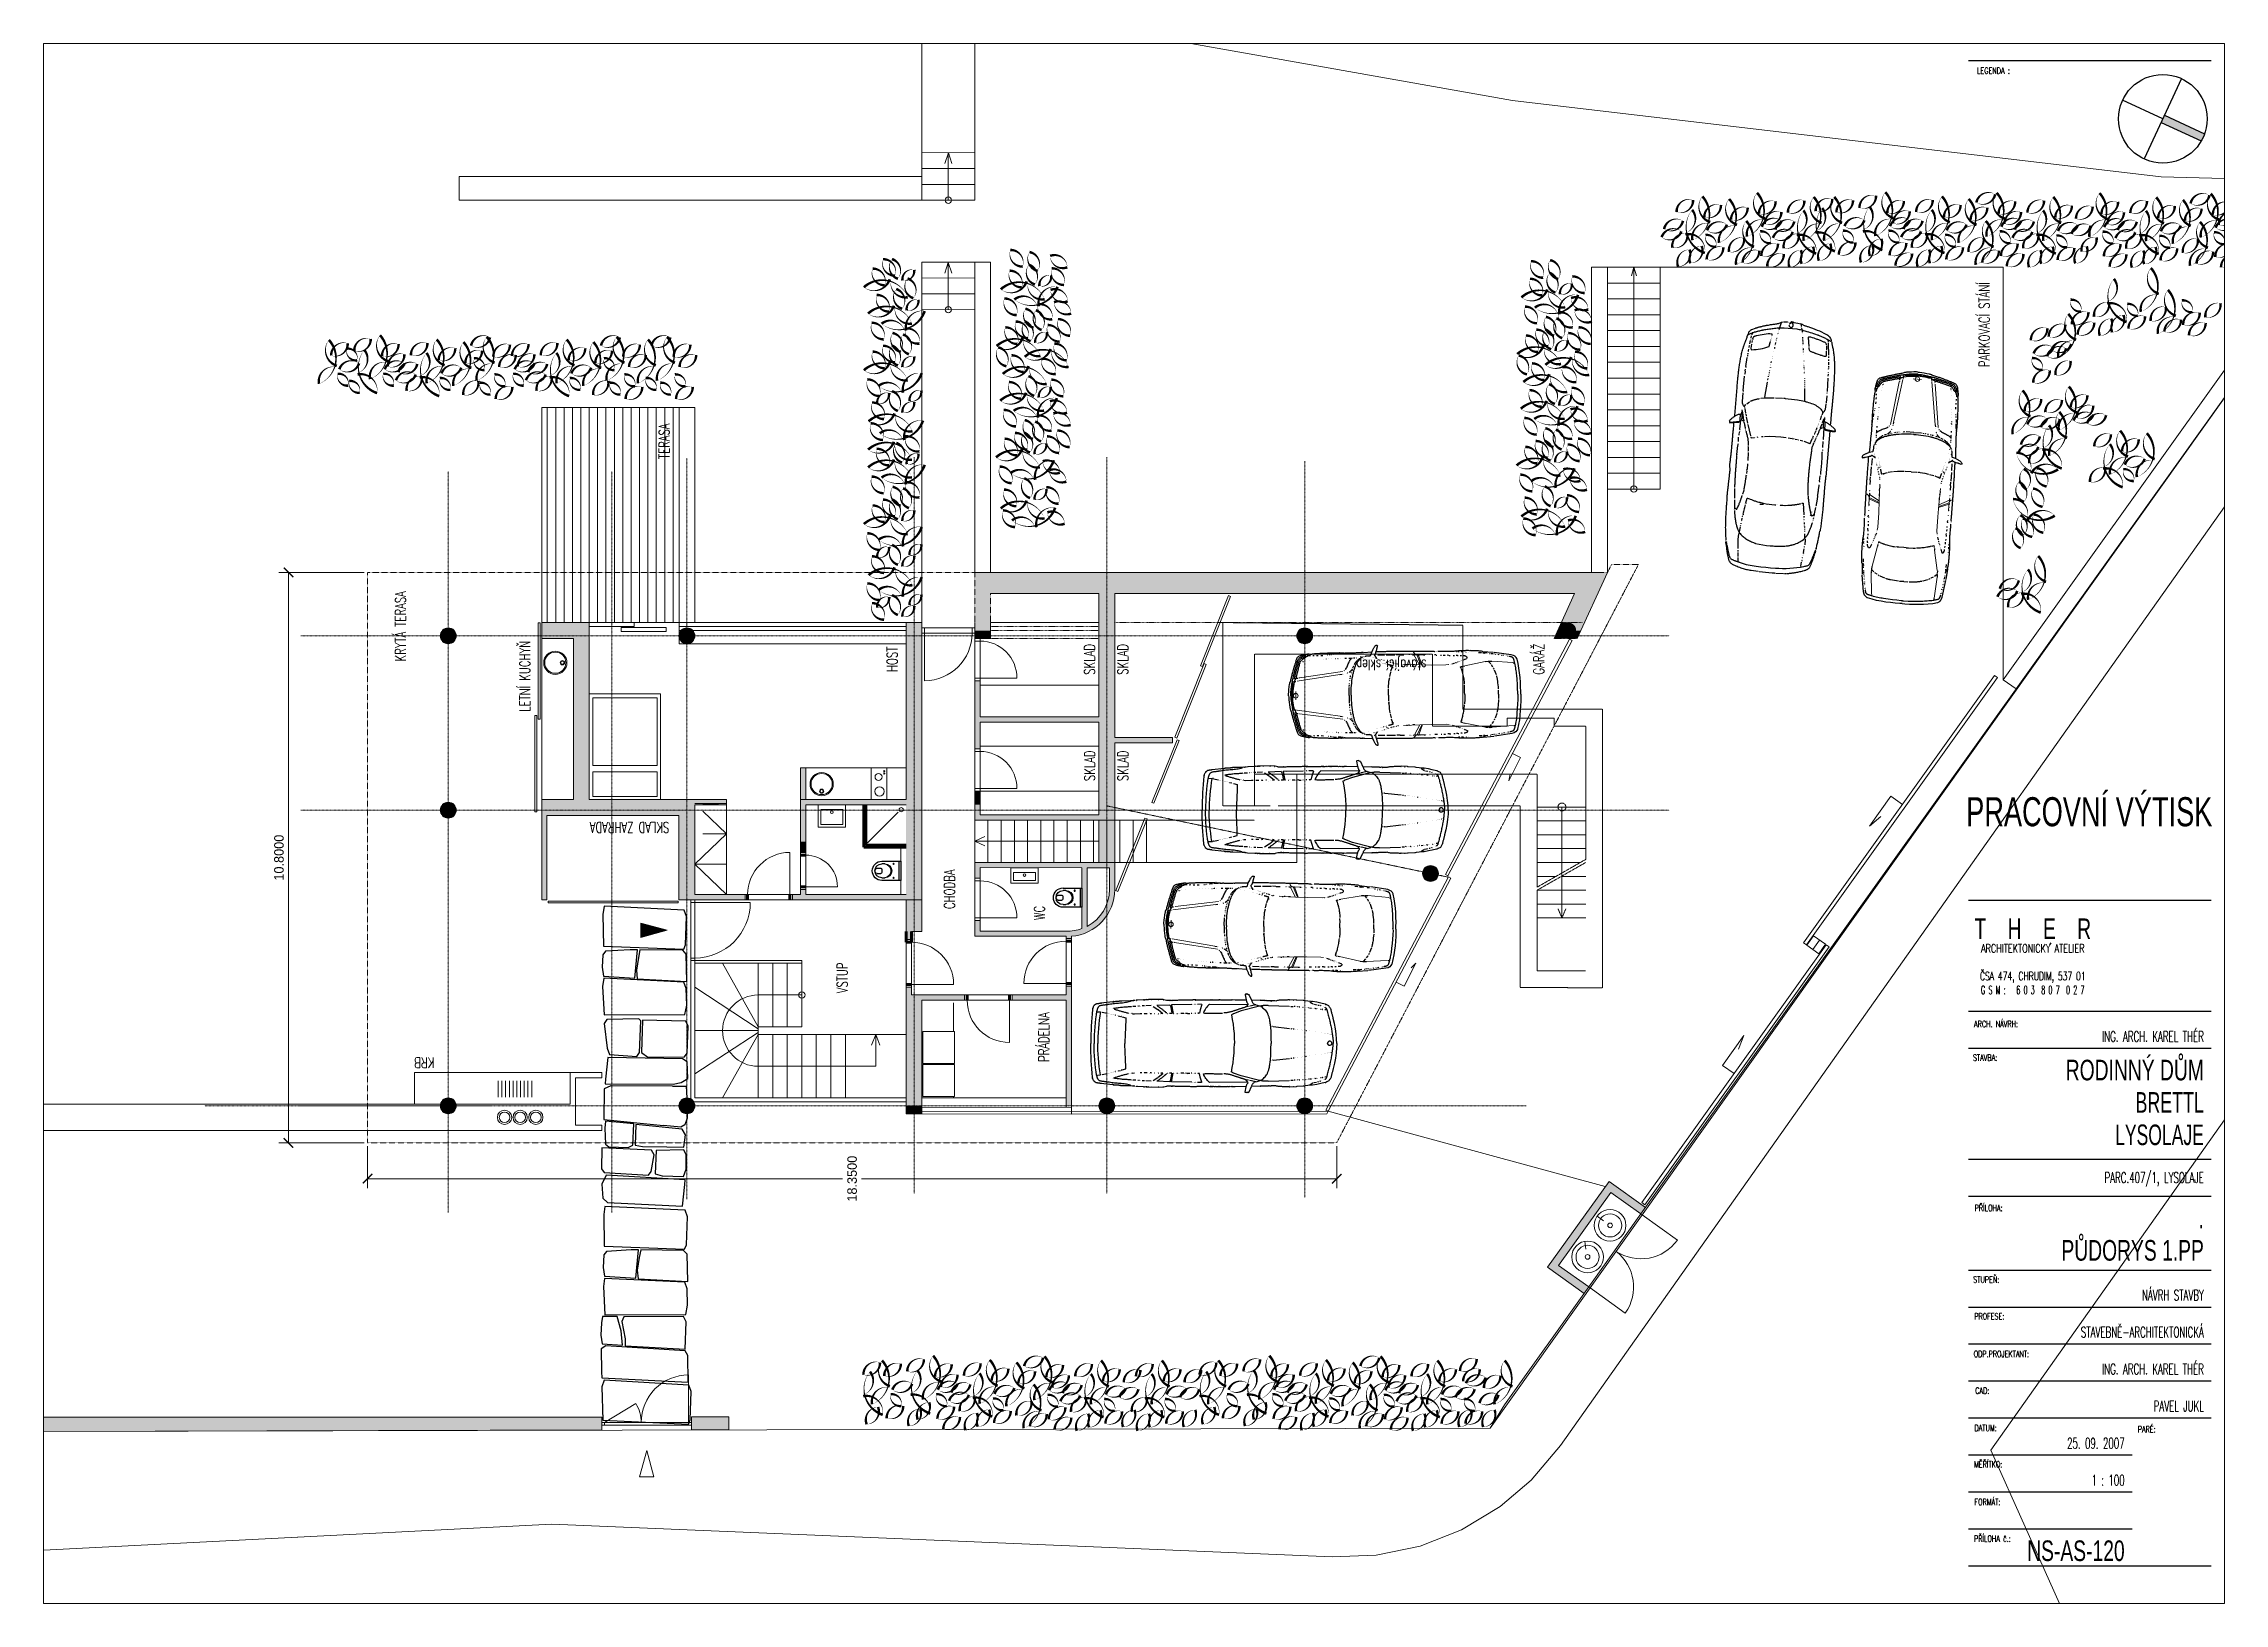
# Paper-space layout '1.PP' of a CAD drawing. Header units: metres, sheet in millimetres. Extents: x -29 to 384, y -22 to 274.
# The model-space entities are those that its viewports show. They can reach past a viewport. Long polylines and large blocks are cut down to what shows.
import ezdxf
from ezdxf.enums import TextEntityAlignment as Align

# ---------------------------------------------------------------- set-up
doc = ezdxf.new("R2010")
doc.units = ezdxf.units.M
doc.header["$PDMODE"] = 3
for name, pattern in [('GETRENNT', [31.75, 12.7, -6.35, 0, -6.35, 0, -6.35]), ('ČERCHOVANÁ', [25.4, 12.7, -6.35, 0, -6.35]), ('ČÁRKOVANÁ', [19.05, 12.7, -6.35])]:
    doc.linetypes.add(name, pattern=pattern)
for name, color, linetype in [('dveře', 3, 'Continuous'), ('okna', 4, 'Continuous'), ('OSA', 7, 'ČERCHOVANÁ'), ('popis', 6, 'Continuous'), ('ROZPISKA', 7, 'Continuous'), ('SRAFY', 3, 'Continuous'), ('srafy sklo', 252, 'Continuous'), ('SRAFY-TERÉN', 252, 'Continuous'), ('zariz.predmety', 203, 'Continuous'), ('ZARIZOVAKY', 251, 'Continuous'), ('ZDIVO', 1, 'Continuous')]:
    doc.layers.add(name, color=color, linetype=linetype)
doc.layers.add('FLOATINGWINDOWS', color=2, linetype='Continuous', plot=False)
doc.styles.add('ARIAL-CE', font='arial.ttf', dxfattribs={"width": 0.75})
doc.styles.add('ROMANS', font='romans.shx', dxfattribs={"width": 0.7})
doc.styles.add('ROMS5', font='SIMPLEX8')
doc.styles.add('ROZPISKA', font='simplex.shx')
doc.dimstyles.get("Standard").update_dxf_attribs({"dimtxt": 0.18, "dimasz": 0.18, "dimexe": 0.18, "dimexo": 0.0625, "dimgap": 0.09, "dimtad": 0, "dimtih": 1, "dimtoh": 1, "dimdec": 4, "dimzin": 0, "dimdsep": 46, "dimtxsty": 'Standard', "dimcen": 0.09, "dimadec": 0, "dimazin": 0, "dimtfac": 1, "dimtdec": 4, "dimtofl": 0, "dimtmove": 0, "dimatfit": 0, "dimfxl": 0, "dimtolj": 1, "dimtzin": 0, "dimarcsym": 0})
pattern_1 = [(360, (38.6245, 42.7584), (2e-16, 0.15875), [])]

psp = doc.layouts.new('1.PP')

# ---------------------------------------------------------------- texts
at = {"layer": 'ROZPISKA', "style": 'ROMS5', "width": 0.7}
for s, p in [('LEGENDA :', (337.01, 267.98)), ('ARCH. NÁVRH:', (336.44, 87.5)), ('STAVBA:', (336.22, 81.14)), ('PŘÍLOHA:', (336.54, 52.67)), ('STUPEŇ:', (336.27, 39.12)), ('PROFESE:', (336.47, 32.16)), ('ODP.PROJEKTANT:', (336.37, 25.05)), ('CAD:', (336.67, 18.09)), ('PARÉ:', (367.43, 10.79)), ('DATUM:', (336.52, 11.03)), ('MĚŘÍTKO:', (336.42, 4.13)), ('FORMÁT:', (336.52, -2.99)), ('PŘÍLOHA č.:', (336.42, -9.93))]:
    psp.add_text(s, height=1.2, dxfattribs=at).set_placement(p)
at = {"layer": 'ROZPISKA', "color": 252, "style": 'ARIAL-CE', "width": 0.67}
psp.add_text('PRACOVNÍ VÝTISK', height=5.5, dxfattribs=at).set_placement((358.25, 128.29), align=Align.MIDDLE_CENTER)
at = {"layer": 'ROZPISKA'}
for s, height, style, width, p in [('T    H    E    R', 3.9, 'ARIAL-CE', 0.67, (347.55, 106.13)), ('ARCHITEKTONICKY ATELIER', 1.6, 'ROMS5', 0.7, (347.55, 102.42)), ('ČSA 474, CHRUDIM, 537 01', 1.6, 'ROMS5', 0.66, (347.55, 97.17)), ('G S M :   6 0 3  8 0 7  0 2 7', 1.6, 'ROMS5', 0.525, (347.55, 94.55))]:
    psp.add_text(s, height=height, dxfattribs=dict(at, style=style, width=width)).set_placement(p, align=Align.MIDDLE_CENTER)
for s, height, style, width, p in [('ING. ARCH. KAREL THÉR', 2, 'ROZPISKA', 0.6, (379.95, 84.73)), ('RODINNÝ DŮM', 3.9, 'ARIAL-CE', 0.67, (379.95, 77.43)), ('BRETTL', 3.9, 'ARIAL-CE', 0.62, (379.95, 71.3)), ('LYSOLAJE', 3.9, 'ARIAL-CE', 0.61, (379.95, 65.17)), ('PARC.407/1, LYSOLAJE', 2, 'ROZPISKA', 0.6, (379.95, 58.02)), ('.', 3.9, 'ARIAL-CE', 0.67, (379.95, 49.43)), ('PŮDORYS 1.PP', 3.9, 'ARIAL-CE', 0.67, (379.95, 43.3)), ('NÁVRH STAVBY', 2, 'ROZPISKA', 0.6, (379.95, 35.77)), ('STAVEBNĚ-ARCHITEKTONICKÁ', 2, 'ROZPISKA', 0.6, (379.95, 28.77)), ('ING. ARCH. KAREL THÉR', 2, 'ROZPISKA', 0.6, (379.95, 21.77)), ('PAVEL JUKL', 2, 'ROZPISKA', 0.6, (379.95, 14.77)), ('25. 09. 2007', 2, 'ROZPISKA', 0.6, (364.95, 7.73)), ('1 : 100', 2, 'ROZPISKA', 0.6, (364.95, 0.73)), ('NS-AS-120', 3.9, 'ARIAL-CE', 0.67, (364.95, -13.57))]:
    psp.add_text(s, height=height, dxfattribs=dict(at, style=style, width=width)).set_placement(p, align=Align.RIGHT)

msp = doc.modelspace()

# ---------------------------------------------------------------- texts
at = {"layer": 'popis', "linetype": 'Continuous', "lineweight": 0, "char_height": 0.2, "attachment_point": 1, "style": 'ROMANS'}
for s, insert, width in [('KRYTÁ TERASA', (37.98273, -9.289073), 2.20915077), ('LETNÍ KUCHYŇ', (37.031667, -11.642928), 2.20915077), ('TERASA', (41.817644, -14.281175), 2.20915077), ('VSTUP', (31.702988, -17.653785), 1.33215401), ('HOST', (37.784525, -18.598882), 1.33215401), ('CHODBA', (33.297369, -19.684283), 1.33215401), ('PRÁDELNA', (30.401153, -21.470475), 1.33215401), ('WC', (33.087675, -21.387051), 1.33215401), ('SKLAD', (35.718135, -22.338378), 1.33215401), ('SKLAD', (37.732731, -22.336848), 1.33215401), ('SKLAD', (35.718135, -22.968892), 1.33215401), ('SKLAD', (37.732731, -22.967362), 1.33215401), ('GARÁŽ', (37.735262, -30.842994), 1.33215401), ('PARKOVACÍ STÁNÍ ', (43.556561, -39.278772), 3.91911188)]:
    msp.add_mtext(s, dxfattribs=dict(at, insert=insert, width=width))
at = {"layer": 'popis', "linetype": 'Continuous', "lineweight": 0, "char_height": 0.2, "attachment_point": 1, "rotation": 90, "style": 'ROMANS'}
for s, insert, width in [('KRB', (30.288123, -10.02905), 2.20915077), ('SKLAD ZAHRADA', (34.742705, -14.478585), 2.81927378), ('stávající sklep', (37.81817, -28.818134), 2.0828564)]:
    msp.add_mtext(s, dxfattribs=dict(at, insert=insert, width=width))

# ---------------------------------------------------------------- blocks, each defined once
blk = doc.blocks.new('BMW3-PUD')
at = {"lineweight": 0}
for p, q in [((1.031, 0.451), (0.214, 0.34)), ((2.569, 0.757), (2.386, 0.76)), ((2.386, 0.76), (2.491, 0.566)), ((2.439, 0.759), (2.524, 0.566)), ((2.466, 0.759), (2.542, 0.565)), ((3.349, 0.543), (3.732, 0.619)), ((3.859, 0.625), (4.258, 0.596)), ((0.143, 0.078), (0.143, 0)), ((0.983, 0.394), (0.17, 0.276)), ((0.143, -0.078), (0.143, 0)), ((0.983, -0.394), (0.17, -0.276)), ((1.031, -0.451), (0.214, -0.34)), ((2.386, -0.76), (2.491, -0.566)), ((2.569, -0.757), (2.386, -0.76)), ((2.439, -0.759), (2.524, -0.566)), ((2.466, -0.759), (2.542, -0.565)), ((3.349, -0.543), (3.732, -0.619)), ((3.859, -0.625), (4.258, -0.596))]:
    blk.add_line(p, q, dxfattribs=at)
for points in [[(1.524, 0.739), (1.523, 0.739), (1.521, 0.739), (1.52, 0.741), (1.519, 0.742), (1.525, 0.745), (1.532, 0.746), (1.539, 0.747), (1.546, 0.747), (1.553, 0.748), (1.56, 0.749), (1.566, 0.751), (1.571, 0.754), (1.572, 0.756), (1.573, 0.757), (1.574, 0.758), (1.574, 0.758), (1.59, 0.816), (1.612, 0.858), (1.616, 0.87), (1.621, 0.882), (1.626, 0.894), (1.632, 0.904), (1.639, 0.915), (1.647, 0.925), (1.655, 0.934), (1.665, 0.942), (1.669, 0.943), (1.673, 0.945), (1.677, 0.946), (1.68, 0.947), (1.684, 0.947), (1.688, 0.947), (1.692, 0.946), (1.695, 0.946), (1.697, 0.934), (1.695, 0.923), (1.691, 0.911), (1.688, 0.899), (1.685, 0.893), (1.684, 0.888), (1.683, 0.883), (1.681, 0.878), (1.677, 0.859), (1.673, 0.841), (1.668, 0.823), (1.662, 0.806), (1.66, 0.8), (1.659, 0.795), (1.657, 0.791), (1.657, 0.786), (1.638, 0.765), (1.637, 0.762), (1.638, 0.759), (1.64, 0.756), (1.641, 0.754), (1.641, 0.754), (1.643, 0.753), (1.644, 0.752), (1.644, 0.752)], [(3.686, 0.813), (3.67, 0.815), (3.655, 0.817), (3.639, 0.818), (3.624, 0.819), (3.609, 0.821), (3.593, 0.822), (3.577, 0.822), (3.561, 0.824), (3.545, 0.824), (3.53, 0.826), (3.515, 0.826), (3.499, 0.827), (3.483, 0.827), (3.467, 0.828), (3.452, 0.829), (3.437, 0.828), (3.421, 0.829), (3.405, 0.829), (3.389, 0.829), (3.373, 0.829), (3.358, 0.829), (3.342, 0.828), (3.327, 0.828), (3.311, 0.828), (3.295, 0.827), (3.28, 0.826), (3.264, 0.826), (3.249, 0.825), (3.233, 0.824), (3.217, 0.823), (3.202, 0.821), (3.187, 0.82), (3.165, 0.818), (3.143, 0.817), (3.121, 0.816), (3.099, 0.815), (3.077, 0.815), (3.055, 0.815), (3.033, 0.815), (3.012, 0.815), (2.99, 0.815), (2.968, 0.816), (2.946, 0.817), (2.925, 0.818), (2.903, 0.818), (2.881, 0.819), (2.86, 0.818), (2.838, 0.819)], [(0.009, 0), (0.009, 0.028), (0.012, 0.075), (0.016, 0.122), (0.022, 0.17), (0.028, 0.217), (0.031, 0.229), (0.033, 0.24), (0.035, 0.252), (0.039, 0.263), (0.04, 0.264), (0.041, 0.264), (0.042, 0.266), (0.044, 0.267), (0.05, 0.283), (0.055, 0.301), (0.059, 0.319), (0.063, 0.338), (0.068, 0.356), (0.072, 0.374), (0.076, 0.392), (0.081, 0.408), (0.086, 0.426), (0.091, 0.444), (0.096, 0.461), (0.1, 0.478), (0.104, 0.493), (0.109, 0.507), (0.113, 0.521), (0.117, 0.534), (0.12, 0.545), (0.123, 0.556), (0.127, 0.566), (0.129, 0.576), (0.135, 0.591), (0.14, 0.605), (0.143, 0.619), (0.148, 0.632), (0.149, 0.639), (0.151, 0.645), (0.154, 0.65), (0.154, 0.656), (0.159, 0.672), (0.164, 0.687), (0.169, 0.701), (0.175, 0.715), (0.184, 0.728), (0.195, 0.739), (0.208, 0.747), (0.221, 0.755), (0.236, 0.76), (0.251, 0.766), (0.266, 0.769), (0.282, 0.773), (0.292, 0.774), (0.303, 0.777), (0.313, 0.778), (0.324, 0.78), (0.334, 0.782), (0.344, 0.784), (0.354, 0.786), (0.364, 0.787), (0.37, 0.788), (0.375, 0.79), (0.379, 0.79), (0.385, 0.79), (0.39, 0.79), (0.395, 0.791), (0.4, 0.789), (0.404, 0.788), (0.405, 0.787), (0.405, 0.786), (0.405, 0.785), (0.406, 0.783), (0.402, 0.777)], [(0.082, 0.266), (0.082, 0.272), (0.084, 0.279), (0.085, 0.287), (0.086, 0.293), (0.089, 0.306), (0.092, 0.319), (0.095, 0.331), (0.098, 0.344), (0.101, 0.356), (0.104, 0.369), (0.106, 0.381), (0.109, 0.393), (0.112, 0.404), (0.115, 0.416), (0.118, 0.427), (0.121, 0.438), (0.124, 0.449), (0.127, 0.459), (0.129, 0.47), (0.132, 0.481), (0.137, 0.496), (0.141, 0.511), (0.145, 0.526), (0.15, 0.541), (0.154, 0.556), (0.158, 0.571), (0.163, 0.585), (0.168, 0.6), (0.171, 0.611), (0.173, 0.621), (0.176, 0.632), (0.18, 0.642), (0.183, 0.653), (0.186, 0.663), (0.19, 0.673), (0.194, 0.684), (0.2, 0.693), (0.206, 0.701), (0.213, 0.709), (0.221, 0.716), (0.229, 0.722), (0.238, 0.728), (0.247, 0.733), (0.257, 0.738), (0.267, 0.742), (0.277, 0.746), (0.288, 0.749), (0.299, 0.753), (0.31, 0.756), (0.32, 0.758), (0.332, 0.761), (0.343, 0.763)], [(0.126, 0.318), (0.126, 0.318), (0.124, 0.319), (0.124, 0.319), (0.123, 0.32), (0.124, 0.326), (0.125, 0.332), (0.126, 0.338), (0.126, 0.344), (0.128, 0.351), (0.129, 0.357), (0.131, 0.363), (0.133, 0.369), (0.134, 0.377), (0.136, 0.383), (0.137, 0.389), (0.138, 0.396), (0.141, 0.409), (0.144, 0.421), (0.148, 0.433), (0.151, 0.444), (0.153, 0.456), (0.156, 0.466), (0.159, 0.478), (0.161, 0.488), (0.164, 0.499), (0.167, 0.509), (0.171, 0.52), (0.174, 0.53), (0.177, 0.545), (0.182, 0.561), (0.187, 0.576), (0.192, 0.591), (0.195, 0.604), (0.199, 0.617), (0.203, 0.629), (0.208, 0.64), (0.211, 0.651), (0.214, 0.661), (0.219, 0.671), (0.225, 0.68), (0.231, 0.688), (0.239, 0.696), (0.246, 0.702), (0.255, 0.708), (0.264, 0.712), (0.273, 0.716), (0.282, 0.719), (0.292, 0.723), (0.301, 0.726), (0.31, 0.729), (0.32, 0.733), (0.33, 0.736), (0.33, 0.736), (0.33, 0.734), (0.33, 0.733), (0.331, 0.733), (0.33, 0.728), (0.328, 0.724), (0.325, 0.719), (0.322, 0.715), (0.318, 0.711), (0.314, 0.708), (0.311, 0.704), (0.306, 0.701), (0.294, 0.695), (0.283, 0.689), (0.273, 0.682), (0.263, 0.674), (0.254, 0.665), (0.246, 0.656), (0.238, 0.646), (0.232, 0.635), (0.23, 0.635), (0.229, 0.635), (0.227, 0.635), (0.225, 0.635)], [(0.156, 0.336), (0.156, 0.342), (0.158, 0.348), (0.159, 0.355), (0.16, 0.361), (0.163, 0.371), (0.165, 0.38), (0.167, 0.389), (0.17, 0.398), (0.172, 0.409), (0.175, 0.421), (0.177, 0.432), (0.181, 0.444), (0.184, 0.455), (0.187, 0.467), (0.19, 0.478), (0.193, 0.489), (0.197, 0.507), (0.202, 0.525), (0.207, 0.543), (0.212, 0.56), (0.217, 0.577), (0.222, 0.595), (0.228, 0.613), (0.233, 0.631)], [(0.219, 0.633), (0.219, 0.633)], [(0.242, 0.639), (0.242, 0.639), (0.243, 0.639), (0.244, 0.639), (0.244, 0.639)], [(0.267, 0.643), (0.267, 0.643)], [(0.273, 0.643), (0.273, 0.643)], [(0.28, 0.645), (0.293, 0.647)], [(0.309, 0.649), (0.309, 0.649)], [(0.316, 0.651), (0.316, 0.651), (0.316, 0.651), (0.317, 0.651), (0.317, 0.651)], [(0.335, 0.736), (0.346, 0.74), (0.357, 0.744), (0.369, 0.749), (0.381, 0.754), (0.393, 0.757), (0.405, 0.76), (0.418, 0.761), (0.43, 0.76)], [(0.337, 0.655), (0.337, 0.655)], [(0.362, 0.768), (0.383, 0.772)], [(0.396, 0.774), (0.396, 0.774)], [(0.403, 0.664), (0.403, 0.664)], [(0.409, 0.783), (0.424, 0.786)], [(0.421, 0.767), (0.428, 0.779), (0.428, 0.78), (0.428, 0.781), (0.428, 0.783), (0.429, 0.783), (0.442, 0.786), (0.456, 0.788), (0.469, 0.791), (0.483, 0.792), (0.497, 0.793), (0.511, 0.794), (0.525, 0.795), (0.539, 0.796), (0.553, 0.797), (0.568, 0.797), (0.582, 0.798), (0.596, 0.799), (0.61, 0.8), (0.624, 0.801), (0.638, 0.802), (0.652, 0.803), (0.662, 0.803), (0.671, 0.803), (0.68, 0.803), (0.69, 0.803), (0.699, 0.803), (0.709, 0.803), (0.719, 0.803), (0.728, 0.804), (0.737, 0.804), (0.747, 0.804), (0.756, 0.805), (0.766, 0.805), (0.775, 0.805), (0.785, 0.805), (0.794, 0.805), (0.803, 0.805), (0.811, 0.806), (0.818, 0.806), (0.825, 0.806), (0.832, 0.806), (0.839, 0.806), (0.846, 0.806), (0.853, 0.807), (0.86, 0.807), (0.876, 0.807), (0.891, 0.806), (0.905, 0.807), (0.92, 0.807), (0.934, 0.807), (0.948, 0.807), (0.963, 0.806), (0.976, 0.803), (0.983, 0.806), (0.989, 0.807), (0.996, 0.807), (1.003, 0.807), (1.011, 0.806), (1.018, 0.805), (1.026, 0.804), (1.032, 0.804), (1.034, 0.803), (1.035, 0.803), (1.035, 0.802), (1.035, 0.8), (1.024, 0.797), (1.012, 0.795), (1, 0.794), (0.988, 0.793), (0.976, 0.793), (0.964, 0.793), (0.951, 0.793), (0.939, 0.792)], [(0.472, 0.758), (0.5, 0.759)], [(0.525, 0.757), (0.525, 0.757)], [(0.545, 0.757), (0.575, 0.757)], [(0.622, 0.758), (0.662, 0.761)], [(0.674, 0.69), (0.674, 0.69)], [(0.728, 0.69), (0.728, 0.69), (0.73, 0.691), (0.73, 0.692), (0.731, 0.692)], [(0.751, 0.767), (0.759, 0.769)], [(0.776, 0.692), (0.776, 0.692)], [(0.787, 0.771), (0.8, 0.774)], [(0.8, 0.422), (0.8, 0.422)], [(0.821, 0.776), (0.821, 0.776), (0.823, 0.776), (0.823, 0.776), (0.824, 0.777)], [(0.83, 0.694), (0.83, 0.694)], [(0.847, 0.779), (0.847, 0.779)], [(0.855, 0.782), (0.911, 0.789)], [(0.902, 0.697), (0.91, 0.698)], [(0.932, 0.698), (0.932, 0.698)], [(0.942, 0.699), (0.942, 0.699), (0.941, 0.7), (0.94, 0.7), (0.94, 0.7)], [(0.945, 0.699), (0.947, 0.7), (0.95, 0.7), (0.952, 0.7), (0.955, 0.7)], [(0.978, 0.809), (0.978, 0.809), (0.976, 0.809), (0.975, 0.809), (0.974, 0.809)], [(0.996, 0.701), (0.996, 0.701)], [(1.038, 0.453), (1.038, 0.453)], [(1.04, 0.803), (1.048, 0.803)], [(1.054, 0.801), (1.054, 0.801), (1.054, 0.802), (1.053, 0.803), (1.053, 0.803), (1.055, 0.805), (1.059, 0.807), (1.062, 0.807), (1.066, 0.805)], [(1.055, 0.463), (1.055, 0.463)], [(1.057, 0.798), (1.065, 0.8), (1.074, 0.802), (1.082, 0.802), (1.091, 0.803), (1.1, 0.803), (1.108, 0.804), (1.117, 0.804), (1.126, 0.803), (1.135, 0.803), (1.144, 0.802), (1.153, 0.803), (1.162, 0.802), (1.171, 0.802), (1.18, 0.802), (1.189, 0.802), (1.198, 0.802), (1.212, 0.803), (1.227, 0.804), (1.241, 0.805), (1.255, 0.805), (1.269, 0.805), (1.283, 0.806), (1.297, 0.807), (1.311, 0.809), (1.319, 0.808), (1.327, 0.808), (1.334, 0.808), (1.341, 0.809), (1.349, 0.809), (1.356, 0.81), (1.364, 0.81), (1.372, 0.81), (1.376, 0.81), (1.379, 0.811), (1.382, 0.811), (1.385, 0.811), (1.388, 0.81), (1.391, 0.81), (1.395, 0.81), (1.399, 0.811), (1.4, 0.811), (1.402, 0.811), (1.403, 0.81), (1.404, 0.809), (1.409, 0.811), (1.415, 0.812), (1.42, 0.813), (1.424, 0.809), (1.432, 0.813), (1.433, 0.813), (1.435, 0.812), (1.436, 0.811), (1.438, 0.811), (1.582, 0.818)], [(1.061, 0.467), (1.07, 0.473)], [(1.081, 0.704), (1.109, 0.704)], [(1.082, 0.485), (1.082, 0.485)], [(1.087, 0.491), (1.099, 0.507), (1.109, 0.523), (1.118, 0.542), (1.126, 0.561), (1.134, 0.58), (1.142, 0.599), (1.151, 0.618), (1.161, 0.635), (1.165, 0.645), (1.17, 0.655), (1.175, 0.664), (1.181, 0.673), (1.186, 0.681), (1.192, 0.687), (1.196, 0.693), (1.2, 0.701), (1.2, 0.702), (1.2, 0.703), (1.201, 0.704), (1.202, 0.706), (1.224, 0.707)], [(1.117, 0.423), (1.117, 0.423)], [(1.123, 0.425), (1.125, 0.425), (1.126, 0.426), (1.127, 0.426), (1.129, 0.426)], [(1.135, 0.429), (1.135, 0.429)], [(1.152, 0.706), (1.152, 0.706)], [(1.154, 0.439), (1.154, 0.439)], [(1.156, 0.705), (1.197, 0.706)], [(1.161, 0.442), (1.167, 0.445), (1.173, 0.448), (1.179, 0.453), (1.185, 0.458), (1.191, 0.464), (1.197, 0.469), (1.203, 0.474), (1.21, 0.48), (1.211, 0.48), (1.211, 0.48), (1.212, 0.479), (1.213, 0.478), (1.21, 0.462)], [(1.191, 0), (1.191, 0.003), (1.191, 0.048), (1.193, 0.093), (1.196, 0.139), (1.199, 0.184), (1.204, 0.23), (1.209, 0.275), (1.215, 0.32), (1.217, 0.328), (1.218, 0.336), (1.22, 0.343), (1.222, 0.35), (1.223, 0.357), (1.225, 0.365), (1.225, 0.372), (1.227, 0.378), (1.23, 0.394), (1.233, 0.409), (1.237, 0.424), (1.241, 0.439), (1.245, 0.454), (1.249, 0.468), (1.253, 0.483), (1.258, 0.497), (1.261, 0.506), (1.264, 0.513), (1.267, 0.52), (1.269, 0.528), (1.278, 0.553), (1.288, 0.575), (1.299, 0.598), (1.312, 0.62), (1.326, 0.64), (1.341, 0.661), (1.358, 0.681), (1.376, 0.701), (1.416, 0.725)], [(1.197, 0.416), (1.197, 0.416)], [(1.198, 0.424), (1.202, 0.438)], [(1.203, 0.445), (1.203, 0.445)], [(1.208, 0.454), (1.208, 0.454)], [(1.214, 0.483), (1.222, 0.5)], [(1.224, 0.507), (1.224, 0.507)], [(1.226, 0.513), (1.226, 0.513)], [(1.228, 0.519), (1.245, 0.559)], [(1.245, 0.707), (1.27, 0.707)], [(1.247, 0.565), (1.247, 0.565)], [(1.252, 0.572), (1.252, 0.572)], [(1.255, 0.58), (1.261, 0.591), (1.268, 0.602), (1.276, 0.613), (1.283, 0.624), (1.292, 0.634), (1.301, 0.644), (1.311, 0.654), (1.32, 0.664), (1.325, 0.669), (1.33, 0.673), (1.335, 0.677), (1.34, 0.681), (1.346, 0.685), (1.35, 0.689), (1.354, 0.694), (1.358, 0.699), (1.369, 0.699)], [(1.288, 0.707), (1.288, 0.707)], [(1.294, 0.707), (1.294, 0.707), (1.296, 0.707), (1.296, 0.707), (1.296, 0.707)], [(1.406, 0.814), (1.406, 0.814), (1.405, 0.814), (1.404, 0.814), (1.404, 0.814)], [(1.419, 0.701), (1.419, 0.701)], [(1.422, 0.728), (1.422, 0.728)], [(1.428, 0.7), (1.428, 0.7), (1.427, 0.7), (1.426, 0.7), (1.426, 0.7)], [(1.429, 0.73), (1.429, 0.73)], [(1.435, 0.733), (1.443, 0.734)], [(1.438, 0.814), (1.438, 0.814)], [(1.438, 0.697), (1.438, 0.697)], [(1.449, 0.736), (1.449, 0.736)], [(1.461, 0.739), (1.468, 0.741), (1.474, 0.742), (1.481, 0.743), (1.487, 0.743), (1.494, 0.744), (1.5, 0.744), (1.507, 0.743), (1.514, 0.742)], [(1.514, 0.679), (1.514, 0.679)], [(1.531, 0.735), (1.531, 0.735)], [(1.538, 0.734), (1.538, 0.734)], [(1.61, 0.716), (1.61, 0.716)], [(1.62, 0.714), (1.62, 0.714), (1.619, 0.714), (1.618, 0.714), (1.618, 0.714)], [(1.629, 0.711), (1.629, 0.711)], [(1.645, 0.706), (1.645, 0.706)], [(1.686, 0.696), (1.68, 0.701), (1.675, 0.706), (1.671, 0.713), (1.666, 0.719), (1.663, 0.725), (1.659, 0.731), (1.654, 0.738), (1.649, 0.744), (1.649, 0.745), (1.648, 0.747), (1.647, 0.748), (1.647, 0.749), (1.647, 0.751), (1.648, 0.751), (1.65, 0.753), (1.65, 0.754)], [(1.653, 0.704), (1.653, 0.704)], [(1.661, 0.703), (1.661, 0.703)], [(1.664, 0.701), (1.672, 0.701)], [(2.772, 0.819), (2.756, 0.819), (2.739, 0.819), (2.723, 0.82), (2.705, 0.82), (2.689, 0.82), (2.672, 0.82), (2.656, 0.821), (2.639, 0.82), (2.623, 0.821), (2.605, 0.821), (2.589, 0.821), (2.572, 0.821), (2.556, 0.822), (2.539, 0.821), (2.522, 0.822), (2.505, 0.822), (2.489, 0.822), (2.472, 0.822), (2.456, 0.823), (2.439, 0.822), (2.422, 0.823), (2.406, 0.823), (2.389, 0.823), (2.372, 0.823), (2.355, 0.823), (2.339, 0.823), (2.322, 0.823), (2.305, 0.823), (2.288, 0.824), (2.272, 0.823), (2.255, 0.824), (2.238, 0.824), (2.228, 0.824), (2.217, 0.824), (2.206, 0.823), (2.195, 0.823), (2.185, 0.823), (2.174, 0.824), (2.164, 0.824), (2.153, 0.824), (2.143, 0.824), (2.132, 0.824), (2.121, 0.824), (2.11, 0.824), (2.1, 0.824), (2.089, 0.824), (2.079, 0.823), (2.068, 0.822), (2.044, 0.822), (2.019, 0.823), (1.994, 0.822), (1.969, 0.823), (1.945, 0.823), (1.92, 0.822), (1.895, 0.822), (1.87, 0.822), (1.846, 0.821), (1.821, 0.82), (1.796, 0.82), (1.771, 0.82), (1.746, 0.819), (1.722, 0.819), (1.698, 0.82), (1.673, 0.819)], [(1.674, 0.637), (1.674, 0.637)], [(1.689, 0.634), (1.689, 0.634)], [(1.695, 0.693), (1.695, 0.693)], [(1.701, 0.756), (1.827, 0.76)], [(1.701, 0.691), (1.701, 0.691)], [(1.743, 0.619), (1.743, 0.619)], [(1.768, 0.612), (1.768, 0.612)], [(1.771, 0.67), (1.771, 0.67), (1.771, 0.671), (1.771, 0.672), (1.771, 0.672)], [(1.78, 0.667), (1.78, 0.667)], [(1.788, 0.607), (1.788, 0.607)], [(1.79, 0.665), (1.79, 0.665)], [(1.794, 0.605), (1.794, 0.605)], [(1.8, 0.662), (1.8, 0.662)], [(1.805, 0.603), (1.805, 0.603), (1.804, 0.603), (1.802, 0.603), (1.802, 0.603)], [(1.808, 0.659), (1.808, 0.659)], [(1.814, 0.6), (1.814, 0.6)], [(1.82, 0.655), (1.82, 0.656), (1.819, 0.657), (1.817, 0.657), (1.815, 0.657)], [(1.823, 0.598), (1.823, 0.598)], [(1.83, 0.652), (1.83, 0.652)], [(1.831, 0.595), (1.831, 0.595)], [(1.833, 0.757), (1.833, 0.757)], [(1.835, 0.594), (1.835, 0.594)], [(1.842, 0.592), (1.842, 0.592)], [(1.848, 0.574), (1.848, 0.574)], [(1.85, 0.591), (1.85, 0.591)], [(1.856, 0.601), (1.856, 0.601)], [(1.857, 0.588), (1.857, 0.588)], [(1.859, 0.608), (1.862, 0.611), (1.864, 0.614), (1.868, 0.618), (1.872, 0.62)], [(1.86, 0.644), (1.86, 0.644)], [(1.861, 0.76), (2.028, 0.762)], [(1.866, 0.585), (1.866, 0.585)], [(1.868, 0.641), (1.868, 0.641)], [(1.875, 0.639), (1.875, 0.639)], [(1.879, 0.625), (1.879, 0.625)], [(1.885, 0.636), (1.885, 0.636)], [(1.903, 0.631), (1.893, 0.633)], [(1.974, 0.528), (1.982, 0.551), (1.979, 0.555), (1.974, 0.557), (1.97, 0.559), (1.964, 0.56), (1.959, 0.561), (1.954, 0.562), (1.948, 0.563), (1.944, 0.565), (1.938, 0.566), (1.931, 0.568), (1.925, 0.569), (1.918, 0.571), (1.912, 0.572), (1.906, 0.574), (1.899, 0.576), (1.893, 0.579)], [(1.918, 0.639), (1.918, 0.639)], [(1.928, 0.353), (1.945, 0.433)], [(1.93, 0.621), (1.93, 0.621)], [(1.951, 0.615), (1.948, 0.616), (1.946, 0.616), (1.943, 0.617), (1.94, 0.619)], [(1.943, 0.82), (1.943, 0.82)], [(1.948, 0.444), (1.948, 0.444)], [(1.949, 0.452), (1.972, 0.523), (1.989, 0.52)], [(1.959, 0.612), (1.959, 0.612)], [(1.961, 0.52), (1.962, 0.52), (1.964, 0.52), (1.965, 0.52), (1.967, 0.52)], [(1.968, 0.611), (1.968, 0.611)], [(2.002, 0.601), (1.978, 0.608)], [(2.011, 0.598), (2.011, 0.598)], [(2.027, 0.595), (2.027, 0.595)], [(2.032, 0.593), (2.032, 0.593)], [(2.043, 0.59), (2.043, 0.59), (2.043, 0.591), (2.041, 0.592), (2.041, 0.592)], [(2.047, 0.589), (2.048, 0.589), (2.05, 0.59), (2.051, 0.59), (2.053, 0.59)], [(2.114, 0.762), (2.049, 0.762)], [(2.059, 0.587), (2.059, 0.587)], [(2.086, 0.583), (2.072, 0.585)], [(2.117, 0.761), (2.196, 0.762)], [(2.208, 0.576), (2.21, 0.576), (2.21, 0.576), (2.212, 0.576), (2.213, 0.576)], [(2.227, 0.577), (2.227, 0.577)], [(2.234, 0.574), (2.255, 0.575)], [(2.292, 0.572), (2.276, 0.573)], [(2.285, 0.589), (2.285, 0.589)], [(2.3, 0.761), (2.306, 0.762)], [(2.322, 0.762), (2.322, 0.762)], [(2.332, 0.76), (2.332, 0.76)], [(2.354, 0.761), (2.354, 0.761)], [(2.358, 0.76), (2.386, 0.76)], [(2.394, 0.57), (2.358, 0.57)], [(2.45, 0.759), (2.466, 0.759)], [(2.489, 0.759), (2.489, 0.759), (2.49, 0.759), (2.491, 0.759), (2.491, 0.759)], [(2.499, 0.759), (2.499, 0.759)], [(2.523, 0.759), (2.523, 0.759), (2.524, 0.759), (2.525, 0.759), (2.525, 0.759)], [(2.569, 0.757), (2.593, 0.757)], [(2.599, 0.755), (2.599, 0.755)], [(2.611, 0.758), (2.611, 0.758)], [(2.679, 0.754), (2.681, 0.754), (2.681, 0.754), (2.683, 0.754), (2.684, 0.754)], [(2.804, 0.752), (2.774, 0.752)], [(2.775, 0.818), (2.778, 0.819), (2.78, 0.819), (2.783, 0.819), (2.785, 0.819)], [(2.792, 0.817), (2.792, 0.817)], [(2.798, 0.819), (2.798, 0.819)], [(2.798, 0.816), (2.798, 0.816)], [(2.806, 0.819), (2.806, 0.819)], [(2.808, 0.75), (2.821, 0.75)], [(2.812, 0.819), (2.812, 0.819)], [(2.813, 0.816), (2.813, 0.816)], [(2.822, 0.816), (2.822, 0.816)], [(2.891, 0.747), (2.906, 0.748)], [(2.943, 0.746), (2.976, 0.746)], [(2.982, 0.746), (2.982, 0.746)], [(3.049, 0.743), (3.019, 0.744)], [(3.052, 0.742), (3.076, 0.742)], [(3.072, 0.571), (3.072, 0.571)], [(3.102, 0.579), (3.155, 0.597)], [(3.131, 0.739), (3.156, 0.739)], [(3.139, 0.606), (3.139, 0.606)], [(3.142, 0.582), (3.142, 0.582)], [(3.162, 0.598), (3.162, 0.598)], [(3.169, 0.601), (3.169, 0.601)], [(3.176, 0.604), (3.189, 0.608)], [(3.21, 0.738), (3.184, 0.738)], [(3.19, 0.813), (3.19, 0.813), (3.189, 0.813), (3.187, 0.814), (3.187, 0.815)], [(3.195, 0.812), (3.195, 0.812), (3.196, 0.812), (3.197, 0.812), (3.198, 0.812)], [(3.195, 0.61), (3.195, 0.61)], [(3.203, 0.612), (3.203, 0.612)], [(3.209, 0.615), (3.219, 0.619)], [(3.215, 0.736), (3.227, 0.736)], [(3.245, 0.809), (3.22, 0.81)], [(3.235, 0.625), (3.235, 0.625)], [(3.241, 0.626), (3.242, 0.626), (3.243, 0.627), (3.244, 0.628), (3.245, 0.628)], [(3.251, 0.629), (3.251, 0.629)], [(3.29, 0.734), (3.261, 0.735)], [(3.262, 0.648), (3.262, 0.648)], [(3.266, 0.624), (3.266, 0.624)], [(3.277, 0.493), (3.266, 0.521), (3.267, 0.523), (3.27, 0.524), (3.273, 0.525), (3.276, 0.527)], [(3.277, 0.493), (3.289, 0.452), (3.293, 0.446), (3.296, 0.438), (3.298, 0.429), (3.299, 0.422), (3.303, 0.414), (3.304, 0.408), (3.306, 0.401), (3.307, 0.394), (3.313, 0.369), (3.318, 0.345), (3.322, 0.321), (3.326, 0.296), (3.33, 0.272), (3.333, 0.248), (3.335, 0.223), (3.337, 0.199)], [(3.278, 0.639), (3.278, 0.639)], [(3.308, 0.807), (3.279, 0.806)], [(3.282, 0.527), (3.299, 0.532)], [(3.289, 0.643), (3.289, 0.643)], [(3.295, 0.734), (3.295, 0.734), (3.296, 0.734), (3.296, 0.734), (3.296, 0.734)], [(3.295, 0.646), (3.295, 0.646)], [(3.304, 0.649), (3.304, 0.649)], [(3.311, 0.806), (3.312, 0.806), (3.314, 0.806), (3.314, 0.806), (3.317, 0.806)], [(3.311, 0.535), (3.311, 0.535)], [(3.318, 0.536), (3.349, 0.543)], [(3.321, 0.656), (3.321, 0.656)], [(3.391, 0.684), (3.393, 0.69), (3.394, 0.697), (3.393, 0.703), (3.389, 0.708), (3.382, 0.714), (3.375, 0.718), (3.367, 0.722), (3.36, 0.726), (3.351, 0.729), (3.342, 0.73), (3.334, 0.732), (3.325, 0.732)], [(3.328, 0.657), (3.387, 0.681)], [(3.337, 0.681), (3.337, 0.681)], [(3.345, 0.804), (3.345, 0.804), (3.346, 0.804), (3.346, 0.804), (3.346, 0.804)], [(3.369, 0.802), (3.376, 0.802)], [(3.417, 0.799), (3.417, 0.799)], [(3.603, 0.595), (3.603, 0.595)], [(3.665, 0.785), (3.608, 0.788)], [(3.67, 0.783), (3.67, 0.783)], [(3.686, 0.783), (3.686, 0.783)], [(3.773, 0.778), (3.737, 0.785), (3.737, 0.785), (3.736, 0.787), (3.734, 0.788), (3.733, 0.789), (3.695, 0.805), (3.694, 0.806), (3.694, 0.807), (3.692, 0.809), (3.692, 0.811), (3.89, 0.794)], [(3.692, 0.613), (3.692, 0.613)], [(3.719, 0.781), (3.694, 0.782)], [(3.722, 0.78), (3.733, 0.782)], [(3.732, 0.619), (3.732, 0.619)], [(3.739, 0.621), (3.791, 0.624)], [(3.777, 0.777), (3.777, 0.777)], [(3.84, 0.575), (3.799, 0.622), (3.805, 0.624), (3.812, 0.626), (3.82, 0.626), (3.827, 0.626), (3.835, 0.625), (3.844, 0.625), (3.852, 0.625), (3.859, 0.625)], [(3.82, 0.772), (3.821, 0.772), (3.822, 0.772), (3.822, 0.772), (3.824, 0.772)], [(3.831, 0.77), (3.831, 0.77)], [(3.882, 0.765), (3.844, 0.768)], [(3.881, 0.513), (3.854, 0.556)], [(3.886, 0.507), (3.886, 0.507)], [(3.89, 0.5), (3.89, 0.5)], [(3.906, 0.473), (3.894, 0.494)], [(3.897, 0.791), (3.897, 0.791), (3.897, 0.791), (3.896, 0.791), (3.896, 0.791), (3.896, 0.791), (3.897, 0.791), (3.897, 0.791), (3.897, 0.791)], [(3.907, 0.76), (3.906, 0.76), (3.904, 0.761), (3.904, 0.762), (3.902, 0.762)], [(3.903, 0.79), (3.903, 0.79)], [(3.908, 0.465), (3.908, 0.465)], [(4.403, 0), (4.403, 0.047), (4.402, 0.136), (4.399, 0.224), (4.393, 0.313), (4.386, 0.4), (4.374, 0.488), (4.359, 0.576), (4.339, 0.663), (4.337, 0.665), (4.336, 0.667), (4.335, 0.669), (4.335, 0.671), (4.323, 0.692), (4.304, 0.713), (4.303, 0.714), (4.302, 0.715), (4.302, 0.716), (4.301, 0.717), (4.273, 0.732), (4.231, 0.745), (3.909, 0.792)], [(3.91, 0.46), (3.91, 0.46)], [(3.946, 0.364), (3.913, 0.454)], [(3.928, 0.758), (3.928, 0.758), (3.928, 0.758), (3.93, 0.758), (3.931, 0.758)], [(3.938, 0.757), (3.938, 0.757)], [(3.956, 0.755), (3.956, 0.755), (3.956, 0.755), (3.957, 0.755), (3.957, 0.755)], [(3.965, 0.753), (3.965, 0.753)], [(3.998, 0.747), (3.98, 0.751)], [(4.003, 0.746), (4.003, 0.746)], [(4.029, 0.742), (4.029, 0.742)], [(4.041, 0.74), (4.043, 0.74), (4.044, 0.74), (4.045, 0.74), (4.046, 0.74)], [(4.053, 0.74), (4.053, 0.74)], [(4.092, 0.733), (4.07, 0.737)], [(4.117, 0.729), (4.117, 0.729)], [(4.138, 0.725), (4.138, 0.725)], [(4.149, 0.723), (4.149, 0.723)], [(4.165, 0.721), (4.156, 0.722)], [(4.17, 0.72), (4.17, 0.72)], [(4.177, 0.718), (4.177, 0.718)], [(4.348, 0), (4.347, 0.005), (4.349, 0.022), (4.346, 0.106), (4.343, 0.19), (4.337, 0.274), (4.33, 0.358), (4.327, 0.386), (4.324, 0.415), (4.32, 0.442), (4.317, 0.47), (4.312, 0.499), (4.307, 0.526), (4.303, 0.554), (4.297, 0.583), (4.295, 0.585), (4.295, 0.588), (4.294, 0.59), (4.292, 0.592), (4.292, 0.603), (4.29, 0.613), (4.287, 0.624), (4.284, 0.635), (4.282, 0.64), (4.28, 0.646), (4.279, 0.652), (4.277, 0.657), (4.275, 0.664), (4.273, 0.67), (4.27, 0.676), (4.267, 0.682), (4.263, 0.687), (4.258, 0.691), (4.253, 0.695), (4.248, 0.699), (4.241, 0.702), (4.233, 0.704), (4.226, 0.706), (4.219, 0.708), (4.211, 0.71), (4.205, 0.711), (4.198, 0.714), (4.192, 0.716)], [(4.268, 0.593), (4.287, 0.593)], [(4.297, 0.715), (4.297, 0.715)], [(0.009, 0), (0.009, -0.028), (0.012, -0.075), (0.016, -0.122), (0.022, -0.17), (0.028, -0.217), (0.031, -0.229), (0.033, -0.24), (0.035, -0.252), (0.039, -0.263), (0.04, -0.264), (0.041, -0.264), (0.042, -0.266), (0.044, -0.267), (0.05, -0.283), (0.055, -0.301), (0.059, -0.319), (0.063, -0.338), (0.068, -0.356), (0.072, -0.374), (0.076, -0.392), (0.081, -0.408), (0.086, -0.426), (0.091, -0.444), (0.096, -0.461), (0.1, -0.478), (0.104, -0.493), (0.109, -0.507), (0.113, -0.521), (0.117, -0.534), (0.12, -0.545), (0.123, -0.556), (0.127, -0.566), (0.129, -0.576), (0.135, -0.591), (0.14, -0.605), (0.143, -0.619), (0.148, -0.632), (0.149, -0.639), (0.151, -0.645), (0.154, -0.65), (0.154, -0.656), (0.159, -0.672), (0.164, -0.687), (0.169, -0.701), (0.175, -0.715), (0.184, -0.728), (0.195, -0.739), (0.208, -0.747), (0.221, -0.755), (0.236, -0.76), (0.251, -0.766), (0.266, -0.769), (0.282, -0.773), (0.292, -0.774), (0.303, -0.777), (0.313, -0.778), (0.324, -0.78), (0.334, -0.782), (0.344, -0.784), (0.354, -0.786), (0.364, -0.787), (0.37, -0.788), (0.375, -0.79), (0.379, -0.79), (0.385, -0.79), (0.39, -0.79), (0.395, -0.791), (0.4, -0.789), (0.404, -0.788), (0.405, -0.787), (0.405, -0.786), (0.405, -0.785), (0.406, -0.783), (0.402, -0.777)], [(0.048, 0), (0.048, 0.001), (0.049, 0.005), (0.054, 0.006), (0.059, 0.007), (0.064, 0.009), (0.067, 0.014), (0.068, 0.015), (0.069, 0.016), (0.07, 0.017), (0.07, 0.017), (0.071, 0.044), (0.074, 0.072), (0.077, 0.1), (0.081, 0.128), (0.085, 0.155), (0.088, 0.182), (0.09, 0.21), (0.089, 0.237), (0.079, 0.242), (0.078, 0.248), (0.079, 0.253), (0.081, 0.257), (0.084, 0.261), (0.11, 0.264), (0.112, 0.263), (0.113, 0.262), (0.114, 0.261), (0.115, 0.259), (0.107, 0.217), (0.1, 0.177), (0.094, 0.135), (0.09, 0.094), (0.087, 0.052), (0.085, 0.012), (0.085, 0)], [(0.049, 0.009), (0.05, 0.041), (0.052, 0.072), (0.055, 0.104), (0.059, 0.135), (0.062, 0.16), (0.067, 0.185), (0.071, 0.209), (0.074, 0.234), (0.075, 0.236), (0.076, 0.238), (0.077, 0.239), (0.077, 0.239)], [(0.115, 0.265), (0.124, 0.269), (0.124, 0.269), (0.126, 0.268), (0.127, 0.268), (0.129, 0.268), (0.148, 0.272)], [(0.121, 0.273), (0.143, 0.313), (0.144, 0.318), (0.148, 0.322), (0.151, 0.326), (0.154, 0.33), (0.186, 0.334)], [(0.13, 0.317), (0.132, 0.318), (0.134, 0.318), (0.137, 0.318), (0.139, 0.318)], [(0.17, 0.276), (0.17, 0.276)], [(0.207, 0.338), (0.207, 0.338), (0.208, 0.338), (0.208, 0.338), (0.208, 0.338)], [(0.214, 0.34), (0.214, 0.34)], [(0.764, 0.368), (0.764, 0.368)], [(0.983, 0.394), (1.023, 0.401)], [(1.045, 0.404), (1.045, 0.404), (1.046, 0.404), (1.047, 0.404), (1.047, 0.404)], [(1.153, 0), (1.155, 0.147)], [(1.153, 0), (1.155, -0.147)], [(1.157, 0.17), (1.16, 0.199)], [(1.157, 0.153), (1.157, 0.153)], [(1.162, 0.218), (1.162, 0.219), (1.162, 0.22), (1.162, 0.221), (1.163, 0.222)], [(1.167, 0.255), (1.167, 0.255), (1.167, 0.256), (1.167, 0.257), (1.167, 0.258)], [(1.168, 0.276), (1.168, 0.278), (1.169, 0.279), (1.169, 0.28), (1.169, 0.282)], [(1.174, 0.311), (1.175, 0.323)], [(1.18, 0.344), (1.184, 0.367)], [(1.186, 0.373), (1.186, 0.373)], [(1.188, 0.381), (1.188, 0.381)], [(1.191, 0), (1.191, -0.003), (1.191, -0.048), (1.193, -0.093), (1.196, -0.139), (1.199, -0.184), (1.204, -0.23), (1.209, -0.275), (1.215, -0.32), (1.217, -0.328), (1.218, -0.336), (1.22, -0.343), (1.222, -0.35), (1.223, -0.357), (1.225, -0.365), (1.225, -0.372), (1.227, -0.378), (1.23, -0.394), (1.233, -0.409), (1.237, -0.424), (1.241, -0.439), (1.245, -0.454), (1.249, -0.468), (1.253, -0.483), (1.258, -0.497), (1.261, -0.506), (1.264, -0.513), (1.267, -0.52), (1.269, -0.528), (1.278, -0.553), (1.288, -0.575), (1.299, -0.598), (1.312, -0.62), (1.326, -0.64), (1.341, -0.661), (1.358, -0.681), (1.376, -0.701), (1.416, -0.725)], [(1.193, 0.401), (1.193, 0.401), (1.193, 0.402), (1.193, 0.403), (1.193, 0.403)], [(1.195, 0.409), (1.195, 0.409)], [(1.893, 0.146), (1.894, 0.146), (1.896, 0.146), (1.896, 0.146), (1.899, 0.146)], [(1.899, 0), (1.901, 0.111)], [(1.899, 0.059), (1.899, 0.059)], [(1.899, 0.054), (1.899, 0.054)], [(1.9, 0.122), (1.9, 0.122)], [(1.902, 0.13), (1.911, 0.261), (1.925, 0.334)], [(3.342, 0), (3.342, 0.044), (3.341, 0.136), (3.34, 0.148), (3.339, 0.159), (3.339, 0.169), (3.339, 0.18)], [(4.403, 0), (4.403, -0.047), (4.402, -0.136), (4.399, -0.224), (4.393, -0.313), (4.386, -0.4), (4.374, -0.488), (4.359, -0.576), (4.339, -0.663), (4.337, -0.665), (4.336, -0.667), (4.335, -0.669), (4.335, -0.671), (4.323, -0.692), (4.304, -0.713), (4.303, -0.714), (4.302, -0.715), (4.302, -0.716), (4.301, -0.717), (4.273, -0.732), (4.231, -0.745), (3.909, -0.792)], [(3.949, 0.352), (3.949, 0.352)], [(3.984, 0.101), (3.982, 0.139), (3.978, 0.176), (3.974, 0.215), (3.969, 0.253), (3.967, 0.263), (3.966, 0.272), (3.965, 0.28), (3.963, 0.289), (3.961, 0.304), (3.958, 0.318), (3.955, 0.331), (3.951, 0.345)], [(3.983, 0), (3.985, 0.079)], [(3.983, 0), (3.985, -0.079)], [(3.985, 0.085), (3.985, 0.085)], [(0.048, 0), (0.048, -0.001), (0.049, -0.005), (0.054, -0.006), (0.059, -0.007), (0.064, -0.009), (0.067, -0.014), (0.068, -0.015), (0.069, -0.016), (0.07, -0.017), (0.07, -0.017), (0.071, -0.044), (0.074, -0.072), (0.077, -0.1), (0.081, -0.128), (0.085, -0.155), (0.088, -0.182), (0.09, -0.21), (0.089, -0.237), (0.079, -0.242), (0.078, -0.248), (0.079, -0.253), (0.081, -0.257), (0.084, -0.261), (0.11, -0.264), (0.112, -0.263), (0.113, -0.262), (0.114, -0.261), (0.115, -0.259), (0.107, -0.217), (0.1, -0.177), (0.094, -0.135), (0.09, -0.094), (0.087, -0.052), (0.085, -0.012), (0.085, 0)], [(0.049, -0.009), (0.05, -0.041), (0.052, -0.072), (0.055, -0.104), (0.059, -0.135), (0.062, -0.16), (0.067, -0.185), (0.071, -0.209), (0.074, -0.234), (0.075, -0.236), (0.076, -0.238), (0.077, -0.239), (0.077, -0.239)], [(0.082, -0.266), (0.082, -0.272), (0.084, -0.279), (0.085, -0.287), (0.086, -0.293), (0.089, -0.306), (0.092, -0.319), (0.095, -0.331), (0.098, -0.344), (0.101, -0.356), (0.104, -0.369), (0.106, -0.381), (0.109, -0.393), (0.112, -0.404), (0.115, -0.416), (0.118, -0.427), (0.121, -0.438), (0.124, -0.449), (0.127, -0.459), (0.129, -0.47), (0.132, -0.481), (0.137, -0.496), (0.141, -0.511), (0.145, -0.526), (0.15, -0.541), (0.154, -0.556), (0.158, -0.571), (0.163, -0.585), (0.168, -0.6), (0.171, -0.611), (0.173, -0.621), (0.176, -0.632), (0.18, -0.642), (0.183, -0.653), (0.186, -0.663), (0.19, -0.673), (0.194, -0.684), (0.2, -0.693), (0.206, -0.701), (0.213, -0.709), (0.221, -0.716), (0.229, -0.722), (0.238, -0.728), (0.247, -0.733), (0.257, -0.738), (0.267, -0.742), (0.277, -0.746), (0.288, -0.749), (0.299, -0.753), (0.31, -0.756), (0.32, -0.758), (0.332, -0.761), (0.343, -0.763)], [(0.115, -0.265), (0.124, -0.269), (0.124, -0.269), (0.126, -0.268), (0.127, -0.268), (0.129, -0.268), (0.148, -0.272)], [(0.121, -0.273), (0.143, -0.313), (0.144, -0.318), (0.148, -0.322), (0.151, -0.326), (0.154, -0.33), (0.186, -0.334)], [(0.126, -0.318), (0.126, -0.318), (0.124, -0.319), (0.124, -0.319), (0.123, -0.32), (0.124, -0.326), (0.125, -0.332), (0.126, -0.338), (0.126, -0.344), (0.128, -0.351), (0.129, -0.357), (0.131, -0.363), (0.133, -0.369), (0.134, -0.377), (0.136, -0.383), (0.137, -0.389), (0.138, -0.396), (0.141, -0.409), (0.144, -0.421), (0.148, -0.433), (0.151, -0.444), (0.153, -0.456), (0.156, -0.466), (0.159, -0.478), (0.161, -0.488), (0.164, -0.499), (0.167, -0.509), (0.171, -0.52), (0.174, -0.53), (0.177, -0.545), (0.182, -0.561), (0.187, -0.576), (0.192, -0.591), (0.195, -0.604), (0.199, -0.617), (0.203, -0.629), (0.208, -0.64), (0.211, -0.651), (0.214, -0.661), (0.219, -0.671), (0.225, -0.68), (0.231, -0.688), (0.239, -0.696), (0.246, -0.702), (0.255, -0.708), (0.264, -0.712), (0.273, -0.716), (0.282, -0.719), (0.292, -0.723), (0.301, -0.726), (0.31, -0.729), (0.32, -0.733), (0.33, -0.736), (0.33, -0.736), (0.33, -0.734), (0.33, -0.733), (0.331, -0.733), (0.33, -0.728), (0.328, -0.724), (0.325, -0.719), (0.322, -0.715), (0.318, -0.711), (0.314, -0.708), (0.311, -0.704), (0.306, -0.701), (0.294, -0.695), (0.283, -0.689), (0.273, -0.682), (0.263, -0.674), (0.254, -0.665), (0.246, -0.656), (0.238, -0.646), (0.232, -0.635), (0.23, -0.635), (0.229, -0.635), (0.227, -0.635), (0.225, -0.635)], [(0.13, -0.317), (0.132, -0.318), (0.134, -0.318), (0.137, -0.318), (0.139, -0.318)], [(0.156, -0.336), (0.156, -0.342), (0.158, -0.348), (0.159, -0.355), (0.16, -0.361), (0.163, -0.371), (0.165, -0.38), (0.167, -0.389), (0.17, -0.398), (0.172, -0.409), (0.175, -0.421), (0.177, -0.432), (0.181, -0.444), (0.184, -0.455), (0.187, -0.467), (0.19, -0.478), (0.193, -0.489), (0.197, -0.507), (0.202, -0.525), (0.207, -0.543), (0.212, -0.56), (0.217, -0.577), (0.222, -0.595), (0.228, -0.613), (0.233, -0.631)], [(0.17, -0.276), (0.17, -0.276)], [(0.207, -0.338), (0.207, -0.338), (0.208, -0.338), (0.208, -0.338), (0.208, -0.338)], [(0.214, -0.34), (0.214, -0.34)], [(0.764, -0.368), (0.764, -0.368)], [(0.983, -0.394), (1.023, -0.401)], [(1.045, -0.404), (1.045, -0.404), (1.046, -0.404), (1.047, -0.404), (1.047, -0.404)], [(1.157, -0.153), (1.157, -0.153)], [(1.157, -0.17), (1.16, -0.199)], [(1.162, -0.218), (1.162, -0.219), (1.162, -0.22), (1.162, -0.221), (1.163, -0.222)], [(1.167, -0.255), (1.167, -0.255), (1.167, -0.256), (1.167, -0.257), (1.167, -0.258)], [(1.168, -0.276), (1.168, -0.278), (1.169, -0.279), (1.169, -0.28), (1.169, -0.282)], [(1.174, -0.311), (1.175, -0.323)], [(1.18, -0.344), (1.184, -0.367)], [(1.186, -0.373), (1.186, -0.373)], [(1.188, -0.381), (1.188, -0.381)], [(1.193, -0.401), (1.193, -0.401), (1.193, -0.402), (1.193, -0.403), (1.193, -0.403)], [(1.195, -0.409), (1.195, -0.409)], [(1.893, -0.146), (1.894, -0.146), (1.896, -0.146), (1.896, -0.146), (1.899, -0.146)], [(1.899, 0), (1.901, -0.111)], [(1.899, -0.054), (1.899, -0.054)], [(1.899, -0.059), (1.899, -0.059)], [(1.9, -0.122), (1.9, -0.122)], [(1.902, -0.13), (1.911, -0.261), (1.925, -0.334)], [(1.928, -0.353), (1.945, -0.433)], [(3.277, -0.493), (3.289, -0.452), (3.293, -0.446), (3.296, -0.438), (3.298, -0.429), (3.299, -0.422), (3.303, -0.414), (3.304, -0.408), (3.306, -0.401), (3.307, -0.394), (3.313, -0.369), (3.318, -0.345), (3.322, -0.321), (3.326, -0.296), (3.33, -0.272), (3.333, -0.248), (3.335, -0.223), (3.337, -0.199)], [(3.342, 0), (3.342, -0.044), (3.341, -0.136), (3.34, -0.148), (3.339, -0.159), (3.339, -0.169), (3.339, -0.18)], [(3.946, -0.364), (3.913, -0.454)], [(3.949, -0.352), (3.949, -0.352)], [(3.984, -0.101), (3.982, -0.139), (3.978, -0.176), (3.974, -0.215), (3.969, -0.253), (3.967, -0.263), (3.966, -0.272), (3.965, -0.28), (3.963, -0.289), (3.961, -0.304), (3.958, -0.318), (3.955, -0.331), (3.951, -0.345)], [(3.985, -0.085), (3.985, -0.085)], [(4.348, 0), (4.347, -0.005), (4.349, -0.022), (4.346, -0.106), (4.343, -0.19), (4.337, -0.274), (4.33, -0.358), (4.327, -0.386), (4.324, -0.415), (4.32, -0.442), (4.317, -0.47), (4.312, -0.499), (4.307, -0.526), (4.303, -0.554), (4.297, -0.583), (4.295, -0.585), (4.295, -0.588), (4.294, -0.59), (4.292, -0.592), (4.292, -0.603), (4.29, -0.613), (4.287, -0.624), (4.284, -0.635), (4.282, -0.64), (4.28, -0.646), (4.279, -0.652), (4.277, -0.657), (4.275, -0.664), (4.273, -0.67), (4.27, -0.676), (4.267, -0.682), (4.263, -0.687), (4.258, -0.691), (4.253, -0.695), (4.248, -0.699), (4.241, -0.702), (4.233, -0.704), (4.226, -0.706), (4.219, -0.708), (4.211, -0.71), (4.205, -0.711), (4.198, -0.714), (4.192, -0.716)], [(0.219, -0.633), (0.219, -0.633)], [(0.242, -0.639), (0.242, -0.639), (0.243, -0.639), (0.244, -0.639), (0.244, -0.639)], [(0.267, -0.643), (0.267, -0.643)], [(0.273, -0.643), (0.273, -0.643)], [(0.28, -0.645), (0.293, -0.647)], [(0.309, -0.649), (0.309, -0.649)], [(0.316, -0.651), (0.316, -0.651), (0.316, -0.651), (0.317, -0.651), (0.317, -0.651)], [(0.335, -0.736), (0.346, -0.74), (0.357, -0.744), (0.369, -0.749), (0.381, -0.754), (0.393, -0.757), (0.405, -0.76), (0.418, -0.761), (0.43, -0.76)], [(0.337, -0.655), (0.337, -0.655)], [(0.362, -0.768), (0.383, -0.772)], [(0.396, -0.774), (0.396, -0.774)], [(0.403, -0.664), (0.403, -0.664)], [(0.409, -0.783), (0.424, -0.786)], [(0.421, -0.767), (0.428, -0.779), (0.428, -0.78), (0.428, -0.781), (0.428, -0.783), (0.429, -0.783), (0.442, -0.786), (0.456, -0.788), (0.469, -0.791), (0.483, -0.792), (0.497, -0.793), (0.511, -0.794), (0.525, -0.795), (0.539, -0.796), (0.553, -0.797), (0.568, -0.797), (0.582, -0.798), (0.596, -0.799), (0.61, -0.8), (0.624, -0.801), (0.638, -0.802), (0.652, -0.803), (0.662, -0.803), (0.671, -0.803), (0.68, -0.803), (0.69, -0.803), (0.699, -0.803), (0.709, -0.803), (0.719, -0.803), (0.728, -0.804), (0.737, -0.804), (0.747, -0.804), (0.756, -0.805), (0.766, -0.805), (0.775, -0.805), (0.785, -0.805), (0.794, -0.805), (0.803, -0.805), (0.811, -0.806), (0.818, -0.806), (0.825, -0.806), (0.832, -0.806), (0.839, -0.806), (0.846, -0.806), (0.853, -0.807), (0.86, -0.807), (0.876, -0.807), (0.891, -0.806), (0.905, -0.807), (0.92, -0.807), (0.934, -0.807), (0.948, -0.807), (0.963, -0.806), (0.976, -0.803), (0.983, -0.806), (0.989, -0.807), (0.996, -0.807), (1.003, -0.807), (1.011, -0.806), (1.018, -0.805), (1.026, -0.804), (1.032, -0.804), (1.034, -0.803), (1.035, -0.803), (1.035, -0.802), (1.035, -0.8), (1.024, -0.797), (1.012, -0.795), (1, -0.794), (0.988, -0.793), (0.976, -0.793), (0.964, -0.793), (0.951, -0.793), (0.939, -0.792)], [(0.472, -0.758), (0.5, -0.759)], [(0.525, -0.757), (0.525, -0.757)], [(0.545, -0.757), (0.575, -0.757)], [(0.622, -0.758), (0.662, -0.761)], [(0.674, -0.69), (0.674, -0.69)], [(0.728, -0.69), (0.728, -0.69), (0.73, -0.691), (0.73, -0.692), (0.731, -0.692)], [(0.751, -0.767), (0.759, -0.769)], [(0.776, -0.692), (0.776, -0.692)], [(0.787, -0.771), (0.8, -0.774)], [(0.8, -0.422), (0.8, -0.422)], [(0.821, -0.776), (0.821, -0.776), (0.823, -0.776), (0.823, -0.776), (0.824, -0.777)], [(0.83, -0.694), (0.83, -0.694)], [(0.847, -0.779), (0.847, -0.779)], [(0.855, -0.782), (0.911, -0.789)], [(0.902, -0.697), (0.91, -0.698)], [(0.932, -0.698), (0.932, -0.698)], [(0.942, -0.699), (0.942, -0.699), (0.941, -0.7), (0.94, -0.7), (0.94, -0.7)], [(0.945, -0.699), (0.947, -0.7), (0.95, -0.7), (0.952, -0.7), (0.955, -0.7)], [(0.978, -0.809), (0.978, -0.809), (0.976, -0.809), (0.975, -0.809), (0.974, -0.809)], [(0.996, -0.701), (0.996, -0.701)], [(1.038, -0.453), (1.038, -0.453)], [(1.04, -0.803), (1.048, -0.803)], [(1.054, -0.801), (1.054, -0.801), (1.054, -0.802), (1.053, -0.803), (1.053, -0.803), (1.055, -0.805), (1.059, -0.807), (1.062, -0.807), (1.066, -0.805)], [(1.055, -0.463), (1.055, -0.463)], [(1.057, -0.798), (1.065, -0.8), (1.074, -0.802), (1.082, -0.802), (1.091, -0.803), (1.1, -0.803), (1.108, -0.804), (1.117, -0.804), (1.126, -0.803), (1.135, -0.803), (1.144, -0.802), (1.153, -0.803), (1.162, -0.802), (1.171, -0.802), (1.18, -0.802), (1.189, -0.802), (1.198, -0.802), (1.212, -0.803), (1.227, -0.804), (1.241, -0.805), (1.255, -0.805), (1.269, -0.805), (1.283, -0.806), (1.297, -0.807), (1.311, -0.809), (1.319, -0.808), (1.327, -0.808), (1.334, -0.808), (1.341, -0.809), (1.349, -0.809), (1.356, -0.81), (1.364, -0.81), (1.372, -0.81), (1.376, -0.81), (1.379, -0.811), (1.382, -0.811), (1.385, -0.811), (1.388, -0.81), (1.391, -0.81), (1.395, -0.81), (1.399, -0.811), (1.4, -0.811), (1.402, -0.811), (1.403, -0.81), (1.404, -0.809), (1.409, -0.811), (1.415, -0.812), (1.42, -0.813), (1.424, -0.809), (1.432, -0.813), (1.433, -0.813), (1.435, -0.812), (1.436, -0.811), (1.438, -0.811), (1.582, -0.818)], [(1.061, -0.467), (1.07, -0.473)], [(1.081, -0.704), (1.109, -0.704)], [(1.082, -0.485), (1.082, -0.485)], [(1.087, -0.491), (1.099, -0.507), (1.109, -0.523), (1.118, -0.542), (1.126, -0.561), (1.134, -0.58), (1.142, -0.599), (1.151, -0.618), (1.161, -0.635), (1.165, -0.645), (1.17, -0.655), (1.175, -0.664), (1.181, -0.673), (1.186, -0.681), (1.192, -0.687), (1.196, -0.693), (1.2, -0.701), (1.2, -0.702), (1.2, -0.703), (1.201, -0.704), (1.202, -0.706), (1.224, -0.707)], [(1.117, -0.423), (1.117, -0.423)], [(1.123, -0.425), (1.125, -0.425), (1.126, -0.426), (1.127, -0.426), (1.129, -0.426)], [(1.135, -0.429), (1.135, -0.429)], [(1.152, -0.706), (1.152, -0.706)], [(1.154, -0.439), (1.154, -0.439)], [(1.156, -0.705), (1.197, -0.706)], [(1.161, -0.442), (1.167, -0.445), (1.173, -0.448), (1.179, -0.453), (1.185, -0.458), (1.191, -0.464), (1.197, -0.469), (1.203, -0.474), (1.21, -0.48), (1.211, -0.48), (1.211, -0.48), (1.212, -0.479), (1.213, -0.478), (1.21, -0.462)], [(1.197, -0.416), (1.197, -0.416)], [(1.198, -0.424), (1.202, -0.438)], [(1.203, -0.445), (1.203, -0.445)], [(1.208, -0.454), (1.208, -0.454)], [(1.214, -0.483), (1.222, -0.5)], [(1.224, -0.507), (1.224, -0.507)], [(1.226, -0.513), (1.226, -0.513)], [(1.228, -0.519), (1.245, -0.559)], [(1.245, -0.707), (1.27, -0.707)], [(1.247, -0.565), (1.247, -0.565)], [(1.252, -0.572), (1.252, -0.572)], [(1.255, -0.58), (1.261, -0.591), (1.268, -0.602), (1.276, -0.613), (1.283, -0.624), (1.292, -0.634), (1.301, -0.644), (1.311, -0.654), (1.32, -0.664), (1.325, -0.669), (1.33, -0.673), (1.335, -0.677), (1.34, -0.681), (1.346, -0.685), (1.35, -0.689), (1.354, -0.694), (1.358, -0.699), (1.369, -0.699)], [(1.288, -0.707), (1.288, -0.707)], [(1.294, -0.707), (1.294, -0.707), (1.296, -0.707), (1.296, -0.707), (1.296, -0.707)], [(1.406, -0.814), (1.406, -0.814), (1.405, -0.814), (1.404, -0.814), (1.404, -0.814)], [(1.419, -0.701), (1.419, -0.701)], [(1.422, -0.728), (1.422, -0.728)], [(1.428, -0.7), (1.428, -0.7), (1.427, -0.7), (1.426, -0.7), (1.426, -0.7)], [(1.429, -0.73), (1.429, -0.73)], [(1.435, -0.733), (1.443, -0.734)], [(1.438, -0.697), (1.438, -0.697)], [(1.438, -0.814), (1.438, -0.814)], [(1.449, -0.736), (1.449, -0.736)], [(1.461, -0.739), (1.468, -0.741), (1.474, -0.742), (1.481, -0.743), (1.487, -0.743), (1.494, -0.744), (1.5, -0.744), (1.507, -0.743), (1.514, -0.742)], [(1.514, -0.679), (1.514, -0.679)], [(1.524, -0.739), (1.523, -0.739), (1.521, -0.739), (1.52, -0.741), (1.519, -0.742), (1.525, -0.745), (1.532, -0.746), (1.539, -0.747), (1.546, -0.747), (1.553, -0.748), (1.56, -0.749), (1.566, -0.751), (1.571, -0.754), (1.572, -0.756), (1.573, -0.757), (1.574, -0.758), (1.574, -0.758), (1.59, -0.816), (1.612, -0.858), (1.616, -0.87), (1.621, -0.882), (1.626, -0.894), (1.632, -0.904), (1.639, -0.915), (1.647, -0.925), (1.655, -0.934), (1.665, -0.942), (1.669, -0.943), (1.673, -0.945), (1.677, -0.946), (1.68, -0.947), (1.684, -0.947), (1.688, -0.947), (1.692, -0.946), (1.695, -0.946), (1.697, -0.934), (1.695, -0.923), (1.691, -0.911), (1.688, -0.899), (1.685, -0.893), (1.684, -0.888), (1.683, -0.883), (1.681, -0.878), (1.677, -0.859), (1.673, -0.841), (1.668, -0.823), (1.662, -0.806), (1.66, -0.8), (1.659, -0.795), (1.657, -0.791), (1.657, -0.786), (1.638, -0.765), (1.637, -0.762), (1.638, -0.759), (1.64, -0.756), (1.641, -0.754), (1.641, -0.754), (1.643, -0.753), (1.644, -0.752), (1.644, -0.752)], [(1.531, -0.735), (1.531, -0.735)], [(1.538, -0.734), (1.538, -0.734)], [(1.61, -0.716), (1.61, -0.716)], [(1.62, -0.714), (1.62, -0.714), (1.619, -0.714), (1.618, -0.714), (1.618, -0.714)], [(1.629, -0.711), (1.629, -0.711)], [(1.645, -0.706), (1.645, -0.706)], [(1.686, -0.696), (1.68, -0.701), (1.675, -0.706), (1.671, -0.713), (1.666, -0.719), (1.663, -0.725), (1.659, -0.731), (1.654, -0.738), (1.649, -0.744), (1.649, -0.745), (1.648, -0.747), (1.647, -0.748), (1.647, -0.749), (1.647, -0.751), (1.648, -0.751), (1.65, -0.753), (1.65, -0.754)], [(1.653, -0.704), (1.653, -0.704)], [(1.661, -0.703), (1.661, -0.703)], [(1.664, -0.701), (1.672, -0.701)], [(2.772, -0.819), (2.756, -0.819), (2.739, -0.819), (2.723, -0.82), (2.705, -0.82), (2.689, -0.82), (2.672, -0.82), (2.656, -0.821), (2.639, -0.82), (2.623, -0.821), (2.605, -0.821), (2.589, -0.821), (2.572, -0.821), (2.556, -0.822), (2.539, -0.821), (2.522, -0.822), (2.505, -0.822), (2.489, -0.822), (2.472, -0.822), (2.456, -0.823), (2.439, -0.822), (2.422, -0.823), (2.406, -0.823), (2.389, -0.823), (2.372, -0.823), (2.355, -0.823), (2.339, -0.823), (2.322, -0.823), (2.305, -0.823), (2.288, -0.824), (2.272, -0.823), (2.255, -0.824), (2.238, -0.824), (2.228, -0.824), (2.217, -0.824), (2.206, -0.823), (2.195, -0.823), (2.185, -0.823), (2.174, -0.824), (2.164, -0.824), (2.153, -0.824), (2.143, -0.824), (2.132, -0.824), (2.121, -0.824), (2.11, -0.824), (2.1, -0.824), (2.089, -0.824), (2.079, -0.823), (2.068, -0.822), (2.044, -0.822), (2.019, -0.823), (1.994, -0.822), (1.969, -0.823), (1.945, -0.823), (1.92, -0.822), (1.895, -0.822), (1.87, -0.822), (1.846, -0.821), (1.821, -0.82), (1.796, -0.82), (1.771, -0.82), (1.746, -0.819), (1.722, -0.819), (1.698, -0.82), (1.673, -0.819)], [(1.674, -0.637), (1.674, -0.637)], [(1.689, -0.634), (1.689, -0.634)], [(1.695, -0.693), (1.695, -0.693)], [(1.701, -0.691), (1.701, -0.691)], [(1.701, -0.756), (1.827, -0.76)], [(1.743, -0.619), (1.743, -0.619)], [(1.768, -0.612), (1.768, -0.612)], [(1.771, -0.67), (1.771, -0.67), (1.771, -0.671), (1.771, -0.672), (1.771, -0.672)], [(1.78, -0.667), (1.78, -0.667)], [(1.788, -0.607), (1.788, -0.607)], [(1.79, -0.665), (1.79, -0.665)], [(1.794, -0.605), (1.794, -0.605)], [(1.8, -0.662), (1.8, -0.662)], [(1.805, -0.603), (1.805, -0.603), (1.804, -0.603), (1.802, -0.603), (1.802, -0.603)], [(1.808, -0.659), (1.808, -0.659)], [(1.814, -0.6), (1.814, -0.6)], [(1.82, -0.655), (1.82, -0.656), (1.819, -0.657), (1.817, -0.657), (1.815, -0.657)], [(1.823, -0.598), (1.823, -0.598)], [(1.83, -0.652), (1.83, -0.652)], [(1.831, -0.595), (1.831, -0.595)], [(1.833, -0.757), (1.833, -0.757)], [(1.835, -0.594), (1.835, -0.594)], [(1.842, -0.592), (1.842, -0.592)], [(1.848, -0.574), (1.848, -0.574)], [(1.85, -0.591), (1.85, -0.591)], [(1.856, -0.601), (1.856, -0.601)], [(1.857, -0.588), (1.857, -0.588)], [(1.859, -0.608), (1.862, -0.611), (1.864, -0.614), (1.868, -0.618), (1.872, -0.62)], [(1.86, -0.644), (1.86, -0.644)], [(1.861, -0.76), (2.028, -0.762)], [(1.866, -0.585), (1.866, -0.585)], [(1.868, -0.641), (1.868, -0.641)], [(1.875, -0.639), (1.875, -0.639)], [(1.879, -0.625), (1.879, -0.625)], [(1.885, -0.636), (1.885, -0.636)], [(1.974, -0.528), (1.982, -0.551), (1.979, -0.555), (1.974, -0.557), (1.97, -0.559), (1.964, -0.56), (1.959, -0.561), (1.954, -0.562), (1.948, -0.563), (1.944, -0.565), (1.938, -0.566), (1.931, -0.568), (1.925, -0.569), (1.918, -0.571), (1.912, -0.572), (1.906, -0.574), (1.899, -0.576), (1.893, -0.579)], [(1.903, -0.631), (1.893, -0.633)], [(1.918, -0.639), (1.918, -0.639)], [(1.93, -0.621), (1.93, -0.621)], [(1.951, -0.615), (1.948, -0.616), (1.946, -0.616), (1.943, -0.617), (1.94, -0.619)], [(1.943, -0.82), (1.943, -0.82)], [(1.948, -0.444), (1.948, -0.444)], [(1.949, -0.452), (1.972, -0.523), (1.989, -0.52)], [(1.959, -0.612), (1.959, -0.612)], [(1.961, -0.52), (1.962, -0.52), (1.964, -0.52), (1.965, -0.52), (1.967, -0.52)], [(1.968, -0.611), (1.968, -0.611)], [(2.002, -0.601), (1.978, -0.608)], [(2.011, -0.598), (2.011, -0.598)], [(2.027, -0.595), (2.027, -0.595)], [(2.032, -0.593), (2.032, -0.593)], [(2.043, -0.59), (2.043, -0.59), (2.043, -0.591), (2.041, -0.592), (2.041, -0.592)], [(2.047, -0.589), (2.048, -0.589), (2.05, -0.59), (2.051, -0.59), (2.053, -0.59)], [(2.114, -0.762), (2.049, -0.762)], [(2.059, -0.587), (2.059, -0.587)], [(2.086, -0.583), (2.072, -0.585)], [(2.117, -0.761), (2.196, -0.762)], [(2.208, -0.576), (2.21, -0.576), (2.21, -0.576), (2.212, -0.576), (2.213, -0.576)], [(2.227, -0.577), (2.227, -0.577)], [(2.234, -0.574), (2.255, -0.575)], [(2.292, -0.572), (2.276, -0.573)], [(2.285, -0.589), (2.285, -0.589)], [(2.3, -0.761), (2.306, -0.762)], [(2.322, -0.762), (2.322, -0.762)], [(2.332, -0.76), (2.332, -0.76)], [(2.354, -0.761), (2.354, -0.761)], [(2.394, -0.57), (2.358, -0.57)], [(2.358, -0.76), (2.386, -0.76)], [(2.45, -0.759), (2.466, -0.759)], [(2.489, -0.759), (2.489, -0.759), (2.49, -0.759), (2.491, -0.759), (2.491, -0.759)], [(2.499, -0.759), (2.499, -0.759)], [(2.523, -0.759), (2.523, -0.759), (2.524, -0.759), (2.525, -0.759), (2.525, -0.759)], [(2.569, -0.757), (2.593, -0.757)], [(2.599, -0.755), (2.599, -0.755)], [(2.611, -0.758), (2.611, -0.758)], [(2.679, -0.754), (2.681, -0.754), (2.681, -0.754), (2.683, -0.754), (2.684, -0.754)], [(2.804, -0.752), (2.774, -0.752)], [(2.775, -0.818), (2.778, -0.819), (2.78, -0.819), (2.783, -0.819), (2.785, -0.819)], [(2.792, -0.817), (2.792, -0.817)], [(2.798, -0.816), (2.798, -0.816)], [(2.798, -0.819), (2.798, -0.819)], [(2.806, -0.819), (2.806, -0.819)], [(2.808, -0.75), (2.821, -0.75)], [(2.812, -0.819), (2.812, -0.819)], [(2.813, -0.816), (2.813, -0.816)], [(2.822, -0.816), (2.822, -0.816)], [(3.686, -0.813), (3.67, -0.815), (3.655, -0.817), (3.639, -0.818), (3.624, -0.819), (3.609, -0.821), (3.593, -0.822), (3.577, -0.822), (3.561, -0.824), (3.545, -0.824), (3.53, -0.826), (3.515, -0.826), (3.499, -0.827), (3.483, -0.827), (3.467, -0.828), (3.452, -0.829), (3.437, -0.828), (3.421, -0.829), (3.405, -0.829), (3.389, -0.829), (3.373, -0.829), (3.358, -0.829), (3.342, -0.828), (3.327, -0.828), (3.311, -0.828), (3.295, -0.827), (3.28, -0.826), (3.264, -0.826), (3.249, -0.825), (3.233, -0.824), (3.217, -0.823), (3.202, -0.821), (3.187, -0.82), (3.165, -0.818), (3.143, -0.817), (3.121, -0.816), (3.099, -0.815), (3.077, -0.815), (3.055, -0.815), (3.033, -0.815), (3.012, -0.815), (2.99, -0.815), (2.968, -0.816), (2.946, -0.817), (2.925, -0.818), (2.903, -0.818), (2.881, -0.819), (2.86, -0.818), (2.838, -0.819)], [(2.891, -0.747), (2.906, -0.748)], [(2.943, -0.746), (2.976, -0.746)], [(2.982, -0.746), (2.982, -0.746)], [(3.049, -0.743), (3.019, -0.744)], [(3.052, -0.742), (3.076, -0.742)], [(3.072, -0.571), (3.072, -0.571)], [(3.102, -0.579), (3.155, -0.597)], [(3.131, -0.739), (3.156, -0.739)], [(3.139, -0.606), (3.139, -0.606)], [(3.142, -0.582), (3.142, -0.582)], [(3.162, -0.598), (3.162, -0.598)], [(3.169, -0.601), (3.169, -0.601)], [(3.176, -0.604), (3.189, -0.608)], [(3.21, -0.738), (3.184, -0.738)], [(3.19, -0.813), (3.19, -0.813), (3.189, -0.813), (3.187, -0.814), (3.187, -0.815)], [(3.195, -0.61), (3.195, -0.61)], [(3.195, -0.812), (3.195, -0.812), (3.196, -0.812), (3.197, -0.812), (3.198, -0.812)], [(3.203, -0.612), (3.203, -0.612)], [(3.209, -0.615), (3.219, -0.619)], [(3.215, -0.736), (3.227, -0.736)], [(3.245, -0.809), (3.22, -0.81)], [(3.235, -0.625), (3.235, -0.625)], [(3.241, -0.626), (3.242, -0.626), (3.243, -0.627), (3.244, -0.628), (3.245, -0.628)], [(3.251, -0.629), (3.251, -0.629)], [(3.29, -0.734), (3.261, -0.735)], [(3.262, -0.648), (3.262, -0.648)], [(3.277, -0.493), (3.266, -0.521), (3.267, -0.523), (3.27, -0.524), (3.273, -0.525), (3.276, -0.527)], [(3.266, -0.624), (3.266, -0.624)], [(3.278, -0.639), (3.278, -0.639)], [(3.308, -0.807), (3.279, -0.806)], [(3.282, -0.527), (3.299, -0.532)], [(3.289, -0.643), (3.289, -0.643)], [(3.295, -0.646), (3.295, -0.646)], [(3.295, -0.734), (3.295, -0.734), (3.296, -0.734), (3.296, -0.734), (3.296, -0.734)], [(3.304, -0.649), (3.304, -0.649)], [(3.311, -0.535), (3.311, -0.535)], [(3.311, -0.806), (3.312, -0.806), (3.314, -0.806), (3.314, -0.806), (3.317, -0.806)], [(3.318, -0.536), (3.349, -0.543)], [(3.321, -0.656), (3.321, -0.656)], [(3.391, -0.684), (3.393, -0.69), (3.394, -0.697), (3.393, -0.703), (3.389, -0.708), (3.382, -0.714), (3.375, -0.718), (3.367, -0.722), (3.36, -0.726), (3.351, -0.729), (3.342, -0.73), (3.334, -0.732), (3.325, -0.732)], [(3.328, -0.657), (3.387, -0.681)], [(3.337, -0.681), (3.337, -0.681)], [(3.345, -0.804), (3.345, -0.804), (3.346, -0.804), (3.346, -0.804), (3.346, -0.804)], [(3.369, -0.802), (3.376, -0.802)], [(3.417, -0.799), (3.417, -0.799)], [(3.603, -0.595), (3.603, -0.595)], [(3.665, -0.785), (3.608, -0.788)], [(3.67, -0.783), (3.67, -0.783)], [(3.686, -0.783), (3.686, -0.783)], [(3.692, -0.613), (3.692, -0.613)], [(3.773, -0.778), (3.737, -0.785), (3.737, -0.785), (3.736, -0.787), (3.734, -0.788), (3.733, -0.789), (3.695, -0.805), (3.694, -0.806), (3.694, -0.807), (3.692, -0.809), (3.692, -0.811), (3.89, -0.794)], [(3.719, -0.781), (3.694, -0.782)], [(3.722, -0.78), (3.733, -0.782)], [(3.732, -0.619), (3.732, -0.619)], [(3.739, -0.621), (3.791, -0.624)], [(3.777, -0.777), (3.777, -0.777)], [(3.84, -0.575), (3.799, -0.622), (3.805, -0.624), (3.812, -0.626), (3.82, -0.626), (3.827, -0.626), (3.835, -0.625), (3.844, -0.625), (3.852, -0.625), (3.859, -0.625)], [(3.82, -0.772), (3.821, -0.772), (3.822, -0.772), (3.822, -0.772), (3.824, -0.772)], [(3.831, -0.77), (3.831, -0.77)], [(3.882, -0.765), (3.844, -0.768)], [(3.881, -0.513), (3.854, -0.556)], [(3.886, -0.507), (3.886, -0.507)], [(3.89, -0.5), (3.89, -0.5)], [(3.906, -0.473), (3.894, -0.494)], [(3.897, -0.791), (3.897, -0.791), (3.897, -0.791), (3.896, -0.791), (3.896, -0.791), (3.896, -0.791), (3.897, -0.791), (3.897, -0.791), (3.897, -0.791)], [(3.907, -0.76), (3.906, -0.76), (3.904, -0.761), (3.904, -0.762), (3.902, -0.762)], [(3.903, -0.79), (3.903, -0.79)], [(3.908, -0.465), (3.908, -0.465)], [(3.91, -0.46), (3.91, -0.46)], [(3.928, -0.758), (3.928, -0.758), (3.928, -0.758), (3.93, -0.758), (3.931, -0.758)], [(3.938, -0.757), (3.938, -0.757)], [(3.956, -0.755), (3.956, -0.755), (3.956, -0.755), (3.957, -0.755), (3.957, -0.755)], [(3.965, -0.753), (3.965, -0.753)], [(3.998, -0.747), (3.98, -0.751)], [(4.003, -0.746), (4.003, -0.746)], [(4.029, -0.742), (4.029, -0.742)], [(4.041, -0.74), (4.043, -0.74), (4.044, -0.74), (4.045, -0.74), (4.046, -0.74)], [(4.053, -0.74), (4.053, -0.74)], [(4.092, -0.733), (4.07, -0.737)], [(4.117, -0.729), (4.117, -0.729)], [(4.138, -0.725), (4.138, -0.725)], [(4.149, -0.723), (4.149, -0.723)], [(4.165, -0.721), (4.156, -0.722)], [(4.17, -0.72), (4.17, -0.72)], [(4.177, -0.718), (4.177, -0.718)], [(4.268, -0.593), (4.287, -0.593)], [(4.297, -0.715), (4.297, -0.715)]]:
    blk.add_lwpolyline(points)
for points in [[(2.177, 0.578), (2.491, 0.566), (2.719, 0.561), (2.992, 0.561), (3.045, 0.568), (3.045, 0.568), (3.043, 0.568), (3.042, 0.567), (3.041, 0.567)], [(2.177, -0.578), (2.491, -0.566), (2.719, -0.561), (2.992, -0.561), (3.045, -0.568), (3.045, -0.568), (3.043, -0.568), (3.042, -0.567), (3.041, -0.567)]]:
    blk.add_lwpolyline(points, dxfattribs=at)
for centre, radius, start, end in [((2.446, 0.829), 0.0702, 185.0865, 264.4197), ((0.143, 0), 0.0432, 0, 180), ((0.143, 0), 0.0432, 180, 0), ((2.446, -0.829), 0.0702, 95.5803, 174.9135)]:
    blk.add_arc(centre, radius, start, end, dxfattribs=at)
blk = doc.blocks.new('drez')
at = {"lineweight": 0}
for centre, radius in [((0, -0.28), 0.22), ((0, -0.28), 0.2), ((0, -0.145), 0.04), ((0, -0.145), 0.03)]:
    blk.add_circle(centre, radius, dxfattribs=at)
blk = doc.blocks.new('WC 540 Starck 3')
at = {"linetype": 'ByBlock'}
for p, q in [((80.568, 94.265), (80.637, 94.265)), ((80.568, 94.168), (80.637, 94.168)), ((80.657, 94.188), (80.657, 94.245)), ((81.017, 94.399), (80.66, 94.399)), ((80.66, 94.349), (80.713, 94.349)), ((80.982, 94.034), (80.982, 94.399)), ((81.017, 94.034), (81.017, 94.399)), ((80.713, 94.084), (80.66, 94.084)), ((80.66, 94.034), (81.017, 94.034))]:
    blk.add_line(p, q, dxfattribs=at)
for centre in [(80.88, 94.348), (80.88, 94.084)]:
    blk.add_circle(centre, 0.0102, dxfattribs=at)
for centre, radius, start, end in [((80.66, 94.216), 0.183, 90, 270), ((80.66, 94.216), 0.133, 90, 270), ((80.621, 94.216), 0.09, 165.9057, 194.0943), ((80.568, 94.23), 0.035, 90, 165.9057), ((80.568, 94.203), 0.035, 194.0943, 270), ((80.637, 94.245), 0.02, 360, 90), ((80.637, 94.188), 0.02, 270, 0), ((80.713, 94.216), 0.133, 270, 90), ((80.697, 94.216), 0.133, 276.5328, 83.4672)]:
    blk.add_arc(centre, radius, start, end, dxfattribs=at)
blk = doc.blocks.new('umyvadlo Laufen pro A')
at = {"linetype": 'ByBlock'}
for p, q in [((20, 20), (21, 20)), ((21, 20), (20, 20)), ((20, 20), (20, 20)), ((20, 20), (20, 20)), ((21, 20), (20, 20)), ((20, 20), (20, 20)), ((20, 20), (21, 20)), ((20, 20), (21, 20)), ((20, 20), (21, 20)), ((20, 20), (21, 20)), ((21, 20), (21, 20)), ((21, 20), (21, 20)), ((21, 20), (21, 20))]:
    blk.add_line(p, q, dxfattribs=at)
for radius in [0.02, 0.028, 0.0126]:
    blk.add_circle((21, 20), radius, dxfattribs=at)
for centre, radius, start, end in [((20, 20), 0.03, 180, 270), ((20, 20), 0.05, 90, 180), ((20, 20), 0.05, 180, 270), ((20, 20), 0.02, 180, 270), ((20, 20), 0.04, 90, 180), ((21, 20), 0.05, 0, 90), ((21, 20), 0.05, 270, 360), ((21, 20), 0.03, 270, 0), ((21, 20), 0.02, 270, 360), ((21, 20), 0.04, 0, 90)]:
    blk.add_arc(centre, radius, start, end, dxfattribs=at)
blk = doc.blocks.new('WC Starck3 celo')
at = {"linetype": 'ByBlock'}
for p, q in [((82, 82), (82, 82)), ((82, 82), (82, 82)), ((82, 82), (82, 82)), ((82, 82), (82, 82)), ((82, 82), (82, 82)), ((82, 82), (82, 82)), ((82, 82), (82, 82)), ((82, 82), (82, 82)), ((82, 81), (82, 81))]:
    blk.add_line(p, q, dxfattribs=at)
for centre, radius, start, end in [((82, 82), 0.01, 90, 180), ((82, 82), 0.01, 180, 234.8913), ((82, 82), 0.01, 7.5181, 54.8913), ((82, 82), 0.005, 180, 270), ((82, 82), 0.005, 90, 180), ((83, 82), 0.703, 184.7252, 208.7125), ((82, 82), 0.01, 0, 90), ((82, 82), 0.01, 305.1087, 360), ((82, 82), 0.01, 125.1087, 172.4819), ((82, 82), 0.005, 270, 0), ((82, 82), 0.005, 360, 90), ((82, 82), 0.703, 331.2875, 355.2748), ((82, 81), 0.0468, 232.1981, 307.8019)]:
    blk.add_arc(centre, radius, start, end, dxfattribs=at)
blk = doc.blocks.new('_ArchTick')
at = {"color": 0, "linetype": 'ByBlock', "lineweight": 0, "const_width": 0.15}
blk.add_lwpolyline([(-0.5, -0.5), (0.5, 0.5)], dxfattribs=at)
blk = doc.blocks.new('*D60')
at = {"layer": 'Defpoints', "color": 0, "linetype": 'Continuous', "lineweight": 0}
for p in [(39.67, -7.268), (28.87, -8.766), (39.67, -8.766)]:
    blk.add_point(p, dxfattribs=at)
at = {"layer": 'SRAFY', "color": 0, "linetype": 'Continuous', "lineweight": 0}
for p, q in [((28.87, -8.703), (28.87, -7.088)), ((28.87, -7.268), (39.67, -7.268)), ((39.67, -8.703), (39.67, -7.088))]:
    blk.add_line(p, q, dxfattribs=at)
at = {"layer": 'SRAFY', "color": 0, "linetype": 'Continuous', "lineweight": 0, "xscale": 0.18, "yscale": 0.18, "zscale": 0.18, "rotation": 180}
blk.add_blockref('_ArchTick', (28.87, -7.268), dxfattribs=at)
at = {"layer": 'SRAFY', "color": 0, "linetype": 'Continuous', "lineweight": 0, "xscale": 0.18, "yscale": 0.18, "zscale": 0.18}
blk.add_blockref('_ArchTick', (39.67, -7.268), dxfattribs=at)
at = {"layer": 'SRAFY', "color": 0, "linetype": 'Continuous', "lineweight": 0, "insert": (34.27, -7.088), "char_height": 0.18, "attachment_point": 5}
blk.add_mtext('\\A1;10.8000', dxfattribs=at)
blk = doc.blocks.new('*D61')
at = {"layer": 'Defpoints', "color": 0, "linetype": 'Continuous', "lineweight": 0}
for p in [(28.87, -8.766), (28.192, -27.116), (28.87, -27.116)]:
    blk.add_point(p, dxfattribs=at)
at = {"layer": 'SRAFY', "color": 0, "linetype": 'Continuous', "lineweight": 0}
for p, q in [((28.808, -8.766), (28.012, -8.766)), ((28.192, -8.766), (28.192, -17.761)), ((28.192, -27.116), (28.192, -18.121)), ((28.808, -27.116), (28.012, -27.116))]:
    blk.add_line(p, q, dxfattribs=at)
at = {"layer": 'SRAFY', "color": 0, "linetype": 'Continuous', "lineweight": 0, "xscale": 0.18, "yscale": 0.18, "zscale": 0.18}
for p, rotation in [((28.192, -8.766), 90), ((28.192, -27.116), 270)]:
    blk.add_blockref('_ArchTick', p, dxfattribs=dict(at, rotation=rotation))
at = {"layer": 'SRAFY', "color": 0, "linetype": 'Continuous', "lineweight": 0, "insert": (28.192, -17.941), "char_height": 0.18, "attachment_point": 5}
blk.add_mtext('\\A1;18.3500', dxfattribs=at)
blk = doc.blocks.new('BMW5cpud')
at = {"lineweight": 0}
blk.add_line((3.765, -0.558), (3.872, -0.56), dxfattribs=at)
for points in [[(1.724, 0.929), (1.722, 0.927), (1.721, 0.926), (1.72, 0.926), (1.718, 0.926), (1.716, 0.926), (1.715, 0.926), (1.713, 0.925), (1.711, 0.924), (1.711, 0.923), (1.71, 0.922), (1.709, 0.922), (1.709, 0.921), (1.7, 0.915), (1.657, 0.816), (1.652, 0.809), (1.649, 0.797), (1.645, 0.785), (1.638, 0.775), (1.631, 0.765), (1.623, 0.756), (1.615, 0.747), (1.607, 0.739), (1.598, 0.73), (1.601, 0.723), (1.689, 0.705)], [(1.702, 0.926), (1.702, 0.924), (1.702, 0.923), (1.701, 0.922), (1.701, 0.921)], [(1.705, 0.927), (1.705, 0.927)], [(1.728, 0.931), (1.736, 0.931)], [(1.742, 0.935), (1.742, 0.934), (1.741, 0.933), (1.741, 0.932), (1.741, 0.931), (1.741, 0.929), (1.744, 0.928), (1.746, 0.928), (1.749, 0.929)], [(1.746, 0.936), (1.77, 0.931), (1.772, 0.929), (1.774, 0.927), (1.777, 0.924), (1.778, 0.922), (1.757, 0.824), (1.757, 0.823), (1.758, 0.82), (1.759, 0.819), (1.759, 0.817), (1.969, 0.821), (2.018, 0.823), (2.025, 0.819), (2.035, 0.822), (2.043, 0.819), (2.058, 0.82), (2.072, 0.819), (2.087, 0.82), (2.102, 0.82), (2.117, 0.819), (2.131, 0.82), (2.146, 0.82), (2.16, 0.82), (2.175, 0.82), (2.19, 0.82), (2.204, 0.821), (2.219, 0.821), (2.234, 0.821), (2.249, 0.822), (2.263, 0.822), (2.278, 0.823), (2.293, 0.821), (2.306, 0.82), (2.321, 0.82), (2.335, 0.819), (2.348, 0.82), (2.362, 0.82), (2.376, 0.819), (2.39, 0.818), (2.396, 0.82), (2.401, 0.821), (2.404, 0.823), (2.406, 0.824), (2.417, 0.82), (2.437, 0.822), (2.449, 0.821), (2.462, 0.819), (2.474, 0.818), (2.487, 0.818), (2.499, 0.818), (2.512, 0.818), (2.524, 0.818), (2.536, 0.818), (2.549, 0.818), (2.561, 0.818), (2.574, 0.818), (2.587, 0.819), (2.599, 0.819), (2.612, 0.818), (2.625, 0.818), (2.638, 0.818), (2.649, 0.818), (2.66, 0.819), (2.671, 0.819), (2.681, 0.819), (2.692, 0.819), (2.702, 0.82), (2.714, 0.822), (2.724, 0.824), (2.762, 0.824), (2.767, 0.822), (2.771, 0.82), (2.776, 0.82), (2.782, 0.82), (2.788, 0.82), (2.793, 0.821), (2.799, 0.821), (2.805, 0.82), (2.825, 0.819), (2.845, 0.818), (2.864, 0.818), (2.883, 0.817), (2.903, 0.817), (2.923, 0.817), (2.942, 0.816), (2.961, 0.816), (2.98, 0.816), (3, 0.815), (3.019, 0.815), (3.038, 0.815), (3.058, 0.814), (3.077, 0.814), (3.096, 0.814), (3.116, 0.813), (3.122, 0.813), (3.129, 0.813), (3.135, 0.812), (3.141, 0.812), (3.147, 0.812), (3.153, 0.813), (3.158, 0.814), (3.164, 0.816), (3.169, 0.814), (3.175, 0.812), (3.181, 0.812), (3.186, 0.812), (3.193, 0.813), (3.198, 0.813), (3.205, 0.813), (3.21, 0.812), (3.218, 0.812), (3.225, 0.811), (3.232, 0.81), (3.239, 0.81), (3.247, 0.81), (3.254, 0.81), (3.26, 0.811), (3.267, 0.814), (3.317, 0.826), (3.327, 0.831), (3.335, 0.828), (3.414, 0.833), (3.609, 0.831), (3.619, 0.826), (3.646, 0.827), (3.653, 0.83), (3.681, 0.821), (3.683, 0.821), (3.684, 0.822), (3.685, 0.825), (3.687, 0.826), (3.704, 0.822), (3.838, 0.816), (3.84, 0.816), (3.841, 0.815), (3.843, 0.814), (3.844, 0.812)], [(3.414, 0.826), (3.414, 0.826), (3.415, 0.825), (3.416, 0.825), (3.416, 0.825)], [(3.42, 0.827), (3.42, 0.827), (3.421, 0.826), (3.422, 0.826), (3.422, 0.826), (3.423, 0.826), (3.424, 0.826), (3.425, 0.826), (3.425, 0.827)], [(3.545, 0.826), (3.553, 0.825)], [(0.043, 0), (0.045, 0.082), (0.053, 0.18), (0.067, 0.278), (0.086, 0.376), (0.11, 0.473), (0.113, 0.487), (0.116, 0.5), (0.119, 0.514), (0.123, 0.527), (0.126, 0.54), (0.13, 0.554), (0.133, 0.567), (0.138, 0.58), (0.141, 0.594), (0.145, 0.608), (0.148, 0.623), (0.151, 0.637), (0.156, 0.651), (0.162, 0.663), (0.168, 0.676), (0.177, 0.687), (0.191, 0.71), (0.23, 0.731), (0.239, 0.731), (0.24, 0.732), (0.242, 0.733), (0.243, 0.734), (0.244, 0.735), (0.258, 0.744), (0.26, 0.744), (0.26, 0.743), (0.262, 0.743), (0.264, 0.742), (0.345, 0.762), (0.418, 0.777), (0.5, 0.791), (0.502, 0.792), (0.503, 0.791), (0.505, 0.79), (0.507, 0.789), (0.52, 0.794), (0.59, 0.799), (0.648, 0.805), (0.665, 0.813), (0.667, 0.813), (0.668, 0.813), (0.669, 0.811), (0.671, 0.81), (0.673, 0.81), (0.673, 0.811), (0.675, 0.812), (0.676, 0.813), (0.801, 0.817), (0.811, 0.821), (0.935, 0.826), (0.951, 0.824), (0.967, 0.823), (0.983, 0.821), (1, 0.821), (1.016, 0.821), (1.033, 0.821), (1.05, 0.82), (1.067, 0.82), (1.084, 0.819), (1.101, 0.819), (1.118, 0.817), (1.134, 0.816), (1.151, 0.814), (1.167, 0.81), (1.183, 0.807), (1.199, 0.802), (1.215, 0.803), (1.231, 0.803), (1.246, 0.805), (1.261, 0.806), (1.277, 0.806), (1.292, 0.807), (1.307, 0.807), (1.323, 0.806), (1.334, 0.806), (1.344, 0.808), (1.355, 0.808), (1.365, 0.808), (1.376, 0.809), (1.386, 0.809), (1.397, 0.808), (1.407, 0.809), (1.417, 0.809), (1.428, 0.809), (1.438, 0.809), (1.448, 0.81), (1.458, 0.811), (1.467, 0.812), (1.477, 0.813), (1.486, 0.816), (1.648, 0.813)], [(0.231, 0.632), (0.226, 0.62), (0.223, 0.607), (0.219, 0.594), (0.215, 0.582), (0.209, 0.56), (0.204, 0.536), (0.198, 0.514), (0.191, 0.491), (0.186, 0.468), (0.18, 0.446), (0.175, 0.423), (0.17, 0.4), (0.165, 0.376), (0.16, 0.353), (0.155, 0.33), (0.15, 0.306), (0.145, 0.283), (0.141, 0.26), (0.137, 0.237), (0.134, 0.214), (0.132, 0.202), (0.13, 0.191), (0.128, 0.181), (0.127, 0.17), (0.128, 0.168), (0.13, 0.166), (0.133, 0.165), (0.136, 0.165)], [(0.267, 0.683), (0.261, 0.679), (0.256, 0.675), (0.251, 0.67), (0.246, 0.664), (0.242, 0.659), (0.238, 0.653), (0.235, 0.647), (0.232, 0.64), (0.232, 0.639), (0.232, 0.638), (0.232, 0.636), (0.232, 0.636), (0.271, 0.638)], [(0.259, 0.739), (0.259, 0.739), (0.259, 0.739), (0.258, 0.739), (0.258, 0.739)], [(0.275, 0.688), (0.275, 0.688)], [(0.286, 0.693), (0.286, 0.693)], [(0.311, 0.644), (0.31, 0.644), (0.308, 0.643), (0.308, 0.642), (0.306, 0.642)], [(0.315, 0.645), (0.315, 0.645), (0.316, 0.645), (0.317, 0.645), (0.317, 0.645)], [(0.323, 0.647), (0.323, 0.647)], [(0.331, 0.647), (0.331, 0.647)], [(0.332, 0.709), (0.332, 0.709)], [(0.349, 0.649), (0.338, 0.649)], [(0.354, 0.716), (0.353, 0.714), (0.352, 0.713), (0.35, 0.713), (0.348, 0.712)], [(0.358, 0.717), (0.358, 0.717), (0.359, 0.717), (0.36, 0.717), (0.36, 0.717)], [(0.368, 0.718), (0.368, 0.718)], [(0.377, 0.72), (0.377, 0.72)], [(0.402, 0.726), (0.385, 0.722)], [(0.399, 0.656), (0.399, 0.656)], [(0.407, 0.657), (0.407, 0.657)], [(0.413, 0.729), (0.413, 0.729)], [(0.416, 0.657), (0.416, 0.657)], [(0.446, 0.662), (0.426, 0.659)], [(0.471, 0.742), (0.427, 0.732)], [(0.45, 0.662), (0.451, 0.662), (0.453, 0.662), (0.454, 0.662), (0.456, 0.662)], [(0.464, 0.664), (0.464, 0.664)], [(0.475, 0.742), (0.475, 0.742)], [(0.483, 0.745), (0.483, 0.745)], [(0.487, 0.666), (0.487, 0.666)], [(0.495, 0.748), (0.494, 0.748), (0.493, 0.747), (0.492, 0.747), (0.491, 0.747), (0.492, 0.748), (0.493, 0.748), (0.494, 0.748), (0.495, 0.748)], [(0.496, 0.667), (0.496, 0.667)], [(0.502, 0.787), (0.502, 0.787), (0.501, 0.787), (0.5, 0.787), (0.5, 0.787)], [(0.552, 0.787), (0.548, 0.78), (0.543, 0.776), (0.536, 0.771), (0.529, 0.767), (0.523, 0.763), (0.516, 0.759), (0.508, 0.755), (0.501, 0.751)], [(0.557, 0.673), (0.518, 0.669)], [(0.519, 0.789), (0.519, 0.788), (0.52, 0.787), (0.521, 0.788), (0.522, 0.789)], [(0.58, 0.676), (0.58, 0.676), (0.582, 0.676), (0.583, 0.676), (0.583, 0.676)], [(0.59, 0.677), (0.59, 0.677)], [(0.599, 0.677), (0.599, 0.677)], [(0.617, 0.682), (0.617, 0.682)], [(0.628, 0.681), (0.628, 0.681), (0.627, 0.68), (0.626, 0.679), (0.625, 0.679)], [(0.668, 0.808), (0.668, 0.808), (0.667, 0.807), (0.665, 0.807), (0.665, 0.807)], [(0.674, 0.686), (0.674, 0.686)], [(0.677, 0.808), (0.677, 0.808), (0.677, 0.807), (0.676, 0.807), (0.676, 0.807)], [(0.683, 0.685), (0.683, 0.685), (0.682, 0.685), (0.681, 0.684), (0.681, 0.684)], [(0.688, 0.686), (0.688, 0.686)], [(0.695, 0.688), (0.695, 0.688)], [(0.752, 0.69), (0.744, 0.69)], [(0.756, 0.691), (0.757, 0.691), (0.759, 0.691), (0.76, 0.691), (0.761, 0.691)], [(0.769, 0.693), (0.769, 0.693)], [(0.778, 0.695), (0.778, 0.695)], [(0.786, 0.692), (0.786, 0.692), (0.788, 0.692), (0.789, 0.692), (0.79, 0.692)], [(0.803, 0.692), (0.803, 0.692)], [(0.809, 0.816), (0.809, 0.816), (0.81, 0.816), (0.811, 0.816), (0.812, 0.816)], [(0.813, 0.696), (0.813, 0.696)], [(0.829, 0.696), (0.849, 0.695)], [(0.856, 0.698), (0.856, 0.698)], [(0.867, 0.818), (0.866, 0.817), (0.865, 0.817), (0.863, 0.816), (0.863, 0.816), (0.863, 0.816), (0.861, 0.816), (0.86, 0.816), (0.859, 0.817)], [(0.915, 0.699), (0.87, 0.697)], [(0.919, 0.7), (0.919, 0.7), (0.92, 0.7), (0.921, 0.7), (0.921, 0.7)], [(0.93, 0.702), (0.93, 0.702)], [(0.933, 0.819), (0.934, 0.819), (0.935, 0.819), (0.937, 0.819), (0.937, 0.819)], [(0.937, 0.704), (0.937, 0.704)], [(1.338, 0.714), (0.945, 0.702)], [(1.289, 0.802), (1.285, 0.801), (1.283, 0.801), (1.28, 0.8), (1.277, 0.801)], [(1.478, 0.7), (1.462, 0.689), (1.446, 0.676), (1.429, 0.663), (1.414, 0.648), (1.399, 0.633), (1.385, 0.616), (1.373, 0.598), (1.363, 0.58), (1.357, 0.569), (1.352, 0.558), (1.348, 0.546), (1.343, 0.535), (1.339, 0.524), (1.335, 0.513), (1.331, 0.501), (1.328, 0.49), (1.323, 0.469), (1.319, 0.448), (1.316, 0.427), (1.312, 0.406), (1.309, 0.385), (1.306, 0.365), (1.304, 0.344), (1.3, 0.323), (1.292, 0.209), (1.288, 0.094), (1.286, 0)], [(1.342, 0.714), (1.35, 0.714), (1.359, 0.714), (1.367, 0.714), (1.376, 0.714), (1.384, 0.714), (1.392, 0.714), (1.4, 0.714), (1.409, 0.714), (1.417, 0.714), (1.425, 0.714), (1.434, 0.714), (1.442, 0.713), (1.451, 0.712), (1.459, 0.711), (1.468, 0.709), (1.477, 0.707), (1.478, 0.706), (1.481, 0.705), (1.482, 0.705), (1.484, 0.704), (1.502, 0.706)], [(1.484, 0.809), (1.486, 0.809), (1.487, 0.809), (1.488, 0.809), (1.49, 0.809)], [(1.574, 0.727), (1.508, 0.709), (1.507, 0.709), (1.507, 0.708), (1.507, 0.707), (1.507, 0.706), (1.853, 0.616), (2, 0.562), (2.003, 0.561), (2.006, 0.558), (2.008, 0.556), (2.01, 0.553), (2.037, 0.543), (2.02, 0.454), (2.006, 0.366), (1.995, 0.277), (1.988, 0.188), (1.983, 0.099), (1.98, 0.009), (1.98, 0)], [(1.553, 0.811), (1.553, 0.811)], [(1.577, 0.728), (1.594, 0.727)], [(1.696, 0.702), (1.696, 0.702)], [(1.704, 0.702), (1.704, 0.702)], [(1.711, 0.699), (1.755, 0.69)], [(1.756, 0.815), (1.754, 0.805), (1.752, 0.795), (1.748, 0.785), (1.744, 0.776), (1.739, 0.767), (1.734, 0.759), (1.727, 0.752), (1.719, 0.745), (1.724, 0.732), (2.453, 0.739), (2.471, 0.721), (2.489, 0.703), (2.504, 0.684), (2.519, 0.665), (2.533, 0.644), (2.545, 0.623), (2.557, 0.602), (2.567, 0.579), (2.567, 0.579), (2.567, 0.577), (2.567, 0.576), (2.567, 0.576), (2.549, 0.574), (2.53, 0.573), (2.512, 0.572), (2.494, 0.572), (2.475, 0.571), (2.456, 0.572), (2.438, 0.572), (2.419, 0.573), (2.4, 0.573), (2.381, 0.573), (2.362, 0.574), (2.342, 0.575), (2.324, 0.575), (2.304, 0.575), (2.285, 0.574), (2.267, 0.574), (2.258, 0.574), (2.249, 0.574), (2.241, 0.574), (2.232, 0.574), (2.224, 0.574), (2.215, 0.575), (2.207, 0.575)], [(1.73, 0.725), (1.76, 0.693), (1.768, 0.689), (1.776, 0.686), (1.784, 0.682), (1.792, 0.679), (1.801, 0.676), (1.809, 0.673), (1.818, 0.67), (1.827, 0.668), (1.836, 0.664), (1.844, 0.662), (1.854, 0.659), (1.863, 0.657), (1.872, 0.654), (1.88, 0.651), (1.888, 0.648), (1.897, 0.645), (1.908, 0.641), (1.918, 0.638), (1.929, 0.635), (1.94, 0.631), (1.95, 0.628), (1.959, 0.624), (1.97, 0.621), (1.979, 0.618), (1.992, 0.613), (2.005, 0.609), (2.018, 0.606), (2.031, 0.601), (2.044, 0.598), (2.057, 0.594), (2.07, 0.592), (2.083, 0.588), (2.096, 0.586), (2.109, 0.584), (2.122, 0.581), (2.135, 0.58), (2.148, 0.578), (2.161, 0.577), (2.173, 0.576), (2.18, 0.576)], [(1.915, 0.816), (1.915, 0.815), (1.916, 0.814), (1.917, 0.815), (1.918, 0.816)], [(2.015, 0.816), (2.015, 0.816), (2.017, 0.815), (2.018, 0.815), (2.018, 0.816)], [(2.038, 0.817), (2.037, 0.817), (2.035, 0.817), (2.035, 0.817), (2.033, 0.817)], [(2.251, 0.818), (2.261, 0.817)], [(2.273, 0.817), (2.281, 0.817)], [(2.402, 0.817), (2.41, 0.816)], [(2.42, 0.816), (2.437, 0.816)], [(2.599, 0.738), (2.598, 0.737), (2.597, 0.737), (2.596, 0.736), (2.596, 0.734), (2.627, 0.637), (2.629, 0.637)], [(2.602, 0.74), (2.682, 0.738)], [(2.626, 0.633), (2.641, 0.571), (2.674, 0.569)], [(2.661, 0.558), (2.661, 0.558)], [(2.663, 0.583), (2.663, 0.583)], [(2.665, 0.558), (2.665, 0.558)], [(2.68, 0.572), (2.68, 0.572)], [(2.689, 0.74), (2.689, 0.74)], [(2.726, 0.818), (2.724, 0.817), (2.721, 0.816), (2.718, 0.816), (2.716, 0.816)], [(2.716, 0.739), (2.716, 0.739)], [(2.717, 0.569), (2.731, 0.568)], [(2.722, 0.738), (2.731, 0.737)], [(2.737, 0.739), (2.737, 0.739)], [(2.739, 0.571), (2.739, 0.571)], [(2.746, 0.571), (2.746, 0.571)], [(2.76, 0.737), (2.76, 0.737)], [(2.764, 0.818), (2.764, 0.818), (2.763, 0.817), (2.762, 0.817), (2.761, 0.817)], [(2.774, 0.737), (2.774, 0.737)], [(2.779, 0.57), (2.779, 0.57)], [(2.782, 0.738), (2.782, 0.738)], [(2.786, 0.567), (2.797, 0.567)], [(2.789, 0.736), (3.169, 0.728), (3.138, 0.567), (3.137, 0.567), (3.136, 0.567), (3.134, 0.566), (3.131, 0.566)], [(2.868, 0.567), (2.826, 0.567)], [(2.86, 0.581), (2.86, 0.581)], [(2.872, 0.568), (2.908, 0.565)], [(2.917, 0.567), (2.917, 0.567)], [(2.924, 0.567), (2.924, 0.567)], [(2.935, 0.566), (2.935, 0.566), (2.934, 0.565), (2.932, 0.565), (2.932, 0.565)], [(2.938, 0.567), (2.995, 0.566)], [(3.027, 0.568), (3.027, 0.568)], [(3.04, 0.568), (3.04, 0.568)], [(3.069, 0.565), (3.059, 0.565)], [(3.113, 0.72), (3.113, 0.72)], [(3.115, 0.568), (3.115, 0.568)], [(3.151, 0.704), (3.151, 0.704)], [(3.158, 0.808), (3.166, 0.808)], [(3.202, 0.726), (3.202, 0.726), (3.201, 0.725), (3.2, 0.724), (3.199, 0.723), (3.192, 0.702), (3.186, 0.68), (3.181, 0.658), (3.175, 0.638), (3.174, 0.626), (3.172, 0.614), (3.17, 0.604), (3.168, 0.593), (3.166, 0.586), (3.164, 0.579), (3.164, 0.573), (3.166, 0.567), (3.208, 0.565)], [(3.194, 0.808), (3.203, 0.808)], [(3.207, 0.726), (3.444, 0.716), (3.445, 0.716), (3.447, 0.716), (3.448, 0.716), (3.45, 0.717)], [(3.213, 0.807), (3.214, 0.807), (3.215, 0.807), (3.217, 0.807), (3.218, 0.807)], [(3.237, 0.566), (3.237, 0.566)], [(3.254, 0.564), (3.245, 0.564)], [(3.266, 0.576), (3.266, 0.576), (3.265, 0.576), (3.263, 0.576), (3.263, 0.576), (3.263, 0.576), (3.264, 0.576), (3.265, 0.576), (3.266, 0.576)], [(3.443, 0.711), (3.432, 0.703), (3.422, 0.696), (3.41, 0.689), (3.4, 0.681), (3.389, 0.674), (3.378, 0.666), (3.368, 0.659), (3.357, 0.651), (3.347, 0.643), (3.336, 0.635), (3.325, 0.627), (3.315, 0.618), (3.304, 0.609), (3.293, 0.601), (3.283, 0.591), (3.272, 0.581)], [(3.3, 0.584), (3.3, 0.584)], [(3.331, 0.825), (3.33, 0.825), (3.329, 0.825), (3.327, 0.825), (3.325, 0.825)], [(3.425, 0.641), (3.336, 0.568), (3.336, 0.567), (3.336, 0.565), (3.336, 0.565), (3.337, 0.564), (3.371, 0.562)], [(3.377, 0.563), (3.377, 0.563)], [(3.415, 0.562), (3.415, 0.562), (3.415, 0.562), (3.414, 0.561), (3.414, 0.561), (3.414, 0.561), (3.415, 0.562), (3.415, 0.562), (3.415, 0.562)], [(3.518, 0.7), (3.431, 0.644)], [(3.441, 0.547), (3.441, 0.547)], [(3.486, 0.561), (3.495, 0.561)], [(3.543, 0.562), (3.543, 0.562)], [(3.55, 0.56), (3.578, 0.559)], [(3.556, 0.715), (3.659, 0.71)], [(3.579, 0.576), (3.579, 0.576)], [(3.586, 0.561), (3.586, 0.561)], [(3.606, 0.825), (3.608, 0.824), (3.61, 0.823), (3.61, 0.824), (3.613, 0.825)], [(3.631, 0.56), (3.688, 0.559)], [(3.637, 0.825), (3.657, 0.822)], [(3.682, 0.709), (3.725, 0.708)], [(3.693, 0.821), (3.692, 0.821), (3.692, 0.82), (3.69, 0.82), (3.689, 0.82)], [(3.711, 0.559), (3.711, 0.559)], [(3.712, 0.82), (3.712, 0.82), (3.713, 0.82), (3.713, 0.82), (3.713, 0.82)], [(3.734, 0.558), (3.765, 0.558)], [(3.759, 0.705), (3.759, 0.705)], [(3.768, 0.704), (3.768, 0.704), (3.767, 0.703), (3.765, 0.702), (3.765, 0.702)], [(3.772, 0.705), (3.772, 0.705), (3.773, 0.705), (3.774, 0.705), (3.776, 0.704)], [(3.788, 0.704), (3.788, 0.704)], [(3.796, 0.702), (3.808, 0.702)], [(3.81, 0.815), (3.811, 0.815), (3.812, 0.815), (3.813, 0.815), (3.814, 0.815)], [(3.838, 0.812), (3.838, 0.812), (3.837, 0.811), (3.836, 0.81), (3.836, 0.81)], [(3.845, 0.699), (3.905, 0.696)], [(3.856, 0.817), (3.856, 0.817)], [(3.864, 0.812), (3.894, 0.812), (3.895, 0.811), (3.896, 0.81), (3.896, 0.808), (3.897, 0.806), (3.897, 0.806), (3.897, 0.805), (3.899, 0.805), (3.9, 0.805), (3.91, 0.808), (3.945, 0.805), (4.128, 0.802), (4.136, 0.8), (4.145, 0.798), (4.153, 0.797), (4.162, 0.796), (4.171, 0.794), (4.179, 0.793), (4.188, 0.792), (4.198, 0.792), (4.207, 0.791), (4.216, 0.791), (4.224, 0.79), (4.234, 0.79), (4.243, 0.789), (4.252, 0.789), (4.261, 0.79), (4.269, 0.79), (4.273, 0.789), (4.276, 0.787), (4.278, 0.786), (4.281, 0.784), (4.509, 0.762), (4.514, 0.76), (4.52, 0.758), (4.525, 0.757), (4.531, 0.756), (4.537, 0.755), (4.543, 0.754), (4.549, 0.752), (4.555, 0.751), (4.56, 0.751), (4.565, 0.751), (4.569, 0.751), (4.574, 0.75), (4.578, 0.749), (4.582, 0.748), (4.587, 0.747), (4.592, 0.746), (4.598, 0.744), (4.605, 0.74), (4.61, 0.737), (4.615, 0.734), (4.621, 0.731), (4.625, 0.728), (4.631, 0.724), (4.637, 0.721), (4.641, 0.711), (4.647, 0.702), (4.652, 0.692), (4.658, 0.682), (4.661, 0.672), (4.665, 0.662), (4.667, 0.651), (4.668, 0.64), (4.675, 0.561), (4.682, 0.483), (4.687, 0.405), (4.692, 0.328), (4.696, 0.249), (4.699, 0.172), (4.7, 0.094), (4.7, 0.016), (4.7, 0)], [(3.91, 0.561), (3.872, 0.56)], [(3.887, 0.808), (3.888, 0.807), (3.889, 0.807), (3.891, 0.807), (3.892, 0.806)], [(3.911, 0.694), (3.911, 0.694)], [(3.914, 0.564), (3.915, 0.564), (3.916, 0.564), (3.918, 0.564), (3.92, 0.564)], [(3.922, 0.696), (3.922, 0.696)], [(3.928, 0.694), (3.949, 0.693), (3.97, 0.691), (3.992, 0.689), (4.013, 0.687), (4.033, 0.686), (4.054, 0.685), (4.076, 0.683), (4.097, 0.681), (4.118, 0.679), (4.139, 0.677), (4.16, 0.674), (4.181, 0.672), (4.202, 0.669), (4.223, 0.666), (4.243, 0.662), (4.264, 0.658), (4.273, 0.659)], [(3.928, 0.564), (3.928, 0.564)], [(3.937, 0.564), (3.937, 0.564)], [(3.945, 0.8), (3.946, 0.798), (3.947, 0.796), (3.947, 0.796), (3.948, 0.794), (3.972, 0.786), (3.996, 0.78), (4.021, 0.775), (4.045, 0.771), (4.071, 0.767), (4.097, 0.764), (4.122, 0.761), (4.148, 0.759), (4.174, 0.757), (4.2, 0.755), (4.225, 0.753), (4.252, 0.751), (4.278, 0.748), (4.303, 0.745), (4.329, 0.741), (4.354, 0.737), (4.362, 0.737), (4.37, 0.736), (4.377, 0.735), (4.385, 0.733), (4.392, 0.732), (4.4, 0.731), (4.408, 0.73), (4.416, 0.73), (4.416, 0.73), (4.418, 0.729), (4.419, 0.728), (4.42, 0.727), (4.432, 0.726), (4.445, 0.724), (4.459, 0.723), (4.472, 0.721), (4.485, 0.719), (4.497, 0.716), (4.51, 0.714), (4.523, 0.711), (4.532, 0.708), (4.54, 0.704), (4.547, 0.699), (4.553, 0.693), (4.559, 0.686), (4.563, 0.679), (4.568, 0.672), (4.571, 0.664), (4.575, 0.655), (4.578, 0.647), (4.58, 0.639), (4.582, 0.632), (4.585, 0.616), (4.589, 0.601), (4.592, 0.588), (4.594, 0.574), (4.597, 0.565), (4.598, 0.556), (4.6, 0.549), (4.601, 0.541), (4.611, 0.465), (4.619, 0.388), (4.625, 0.313), (4.63, 0.237), (4.633, 0.161), (4.635, 0.087), (4.635, 0.011), (4.635, 0)], [(3.95, 0.569), (3.95, 0.569)], [(3.958, 0.569), (3.958, 0.569)], [(3.977, 0.571), (3.977, 0.571)], [(4.259, 0.655), (4.257, 0.653), (4.254, 0.651), (4.251, 0.649), (4.248, 0.648), (4.244, 0.646), (4.24, 0.645), (4.237, 0.644), (4.233, 0.642), (4.218, 0.638), (4.202, 0.633), (4.187, 0.628), (4.171, 0.623), (4.156, 0.619), (4.141, 0.614), (4.125, 0.61), (4.11, 0.605), (4.095, 0.601), (4.079, 0.596), (4.064, 0.592), (4.049, 0.588), (4.033, 0.584), (4.018, 0.58), (4.002, 0.576), (3.986, 0.572)], [(4.108, 0.504), (4.039, 0.484), (4.039, 0.414), (4.041, 0.343), (4.044, 0.271), (4.047, 0.199), (4.05, 0.127), (4.053, 0.054), (4.053, 0)], [(4.112, 0.505), (4.112, 0.505)], [(4.123, 0.509), (4.123, 0.509), (4.122, 0.508), (4.12, 0.508), (4.12, 0.508), (4.12, 0.509), (4.12, 0.509), (4.121, 0.509), (4.123, 0.509)], [(4.123, 0.796), (4.131, 0.795)], [(4.183, 0.521), (4.14, 0.511)], [(4.187, 0.522), (4.187, 0.522)], [(4.195, 0.525), (4.195, 0.525)], [(4.229, 0.533), (4.229, 0.533), (4.229, 0.532), (4.227, 0.532), (4.227, 0.532), (4.226, 0.532), (4.227, 0.532), (4.228, 0.533), (4.229, 0.533)], [(4.247, 0.535), (4.247, 0.535), (4.246, 0.535), (4.245, 0.535), (4.245, 0.535)], [(4.257, 0.538), (4.257, 0.538)], [(4.266, 0.784), (4.266, 0.784), (4.268, 0.783), (4.269, 0.783), (4.269, 0.783), (4.269, 0.782), (4.271, 0.782), (4.273, 0.782), (4.274, 0.782)], [(4.267, 0.54), (4.267, 0.54)], [(4.275, 0.543), (4.275, 0.543)], [(4.282, 0.661), (4.282, 0.661)], [(4.282, 0.547), (4.282, 0.547)], [(4.292, 0.781), (4.293, 0.781), (4.294, 0.781), (4.295, 0.781), (4.296, 0.781)], [(4.304, 0.549), (4.304, 0.549)], [(4.311, 0.553), (4.311, 0.553)], [(4.322, 0.555), (4.322, 0.555)], [(4.349, 0.775), (4.35, 0.775), (4.351, 0.775), (4.353, 0.775), (4.354, 0.775)], [(4.351, 0.561), (4.351, 0.561)], [(4.359, 0.565), (4.359, 0.565)], [(4.372, 0.567), (4.372, 0.567), (4.372, 0.566), (4.371, 0.565), (4.371, 0.565), (4.37, 0.565), (4.37, 0.566), (4.371, 0.567), (4.372, 0.567)], [(4.38, 0.567), (4.38, 0.567)], [(4.486, 0.591), (4.389, 0.57)], [(4.489, 0.593), (4.49, 0.593), (4.492, 0.593), (4.493, 0.593), (4.493, 0.593)], [(4.492, 0.758), (4.492, 0.758), (4.494, 0.757), (4.495, 0.757), (4.495, 0.757)], [(4.503, 0.596), (4.503, 0.596), (4.502, 0.596), (4.501, 0.596), (4.501, 0.596), (4.501, 0.596), (4.502, 0.596), (4.503, 0.596), (4.503, 0.596)], [(4.574, 0.6), (4.518, 0.596), (4.528, 0.519), (4.539, 0.441), (4.548, 0.362), (4.556, 0.283), (4.563, 0.204), (4.567, 0.126), (4.569, 0.047), (4.568, 0)], [(4.578, 0.602), (4.579, 0.602), (4.581, 0.601), (4.581, 0.601), (4.582, 0.601)], [(4.63, 0.72), (4.631, 0.718), (4.632, 0.716), (4.633, 0.715), (4.635, 0.714)], [(4.661, 0.659), (4.663, 0.651)], [(0.043, 0), (0.045, -0.082), (0.053, -0.18), (0.067, -0.278), (0.086, -0.376), (0.11, -0.473), (0.113, -0.487), (0.116, -0.5), (0.119, -0.514), (0.123, -0.527), (0.126, -0.54), (0.13, -0.554), (0.133, -0.567), (0.138, -0.58), (0.141, -0.594), (0.145, -0.608), (0.148, -0.623), (0.151, -0.637), (0.156, -0.651), (0.162, -0.663), (0.168, -0.676), (0.177, -0.687), (0.191, -0.71), (0.23, -0.731), (0.239, -0.731), (0.24, -0.732), (0.242, -0.733), (0.243, -0.734), (0.244, -0.735), (0.258, -0.744), (0.26, -0.744), (0.26, -0.743), (0.262, -0.743), (0.264, -0.742), (0.345, -0.762), (0.418, -0.777), (0.5, -0.791), (0.502, -0.792), (0.503, -0.791), (0.505, -0.79), (0.507, -0.789), (0.52, -0.794), (0.59, -0.799), (0.648, -0.805), (0.665, -0.813), (0.667, -0.813), (0.668, -0.813), (0.669, -0.811), (0.671, -0.81), (0.673, -0.81), (0.673, -0.811), (0.675, -0.812), (0.676, -0.813), (0.801, -0.817), (0.811, -0.821), (0.935, -0.826), (0.951, -0.824), (0.967, -0.823), (0.983, -0.821), (1, -0.821), (1.016, -0.821), (1.033, -0.821), (1.05, -0.82), (1.067, -0.82), (1.084, -0.819), (1.101, -0.819), (1.118, -0.817), (1.134, -0.816), (1.151, -0.814), (1.167, -0.81), (1.183, -0.807), (1.199, -0.802), (1.215, -0.803), (1.231, -0.803), (1.246, -0.805), (1.261, -0.806), (1.277, -0.806), (1.292, -0.807), (1.307, -0.807), (1.323, -0.806), (1.334, -0.806), (1.344, -0.808), (1.355, -0.808), (1.365, -0.808), (1.376, -0.809), (1.386, -0.809), (1.397, -0.808), (1.407, -0.809), (1.417, -0.809), (1.428, -0.809), (1.438, -0.809), (1.448, -0.81), (1.458, -0.811), (1.467, -0.812), (1.477, -0.813), (1.486, -0.816), (1.648, -0.813)], [(0.125, 0.163), (0.122, 0.145), (0.12, 0.127), (0.118, 0.109), (0.116, 0.092), (0.113, 0.048), (0.112, 0.005), (0.112, 0)], [(0.125, -0.163), (0.122, -0.145), (0.12, -0.127), (0.118, -0.109), (0.116, -0.092), (0.113, -0.048), (0.112, -0.005), (0.112, 0)], [(0.135, 0), (0.134, 0.006), (0.137, 0.017), (0.141, 0.024), (0.147, 0.029), (0.153, 0.034), (0.159, 0.037)], [(0.135, 0), (0.134, -0.006), (0.137, -0.017), (0.141, -0.024), (0.147, -0.029), (0.153, -0.034), (0.159, -0.037)], [(0.145, 0.17), (0.145, 0.17), (0.145, 0.168), (0.143, 0.168), (0.143, 0.168), (0.142, 0.168), (0.143, 0.169), (0.145, 0.17), (0.145, 0.17)], [(0.156, 0.171), (0.156, 0.171), (0.157, 0.171), (0.157, 0.171), (0.157, 0.171), (0.157, 0.17), (0.155, 0.17), (0.154, 0.171), (0.156, 0.171)], [(0.165, 0.04), (0.17, 0.041), (0.177, 0.041), (0.183, 0.04), (0.189, 0.039), (0.194, 0.036), (0.2, 0.033), (0.204, 0.029), (0.208, 0.023), (0.213, 0.017), (0.216, 0.009), (0.216, 0)], [(0.165, -0.04), (0.17, -0.041), (0.177, -0.041), (0.183, -0.04), (0.189, -0.039), (0.194, -0.036), (0.2, -0.033), (0.204, -0.029), (0.208, -0.023), (0.213, -0.017), (0.216, -0.009), (0.216, 0)], [(0.166, 0.173), (0.166, 0.173), (0.167, 0.173), (0.168, 0.173), (0.169, 0.173)], [(0.177, 0.175), (0.177, 0.175)], [(0.199, 0.179), (0.199, 0.179)], [(0.214, 0.181), (0.214, 0.181), (0.213, 0.18), (0.212, 0.18), (0.212, 0.18)], [(0.222, 0.184), (0.222, 0.184)], [(0.248, 0.188), (0.248, 0.188)], [(0.269, 0.191), (0.269, 0.191)], [(0.337, 0.204), (0.337, 0.204)], [(0.445, 0.22), (0.445, 0.22)], [(0.563, 0.238), (0.563, 0.238)], [(0.607, 0.243), (0.607, 0.243)], [(0.631, 0.246), (0.615, 0.245)], [(0.683, 0.252), (0.683, 0.252)], [(0.715, 0.258), (0.715, 0.258)], [(0.779, 0.265), (0.779, 0.265)], [(0.787, 0.267), (0.787, 0.267)], [(0.821, 0.269), (0.821, 0.269)], [(0.865, 0.275), (0.851, 0.273)], [(0.874, 0.278), (0.874, 0.278)], [(0.909, 0.281), (0.891, 0.278)], [(0.92, 0.284), (0.92, 0.284)], [(1.245, 0.319), (0.935, 0.284)], [(1.25, 0.32), (1.262, 0.318)], [(1.271, 0.32), (1.271, 0.32)], [(1.281, 0.318), (1.281, 0.318)], [(1.478, -0.7), (1.462, -0.689), (1.446, -0.676), (1.429, -0.663), (1.414, -0.648), (1.399, -0.633), (1.385, -0.616), (1.373, -0.598), (1.363, -0.58), (1.357, -0.569), (1.352, -0.558), (1.348, -0.546), (1.343, -0.535), (1.339, -0.524), (1.335, -0.513), (1.331, -0.501), (1.328, -0.49), (1.323, -0.469), (1.319, -0.448), (1.316, -0.427), (1.312, -0.406), (1.309, -0.385), (1.306, -0.365), (1.304, -0.344), (1.3, -0.323), (1.292, -0.209), (1.288, -0.094), (1.286, 0)], [(1.288, 0.316), (1.289, 0.316), (1.291, 0.316), (1.292, 0.316), (1.294, 0.315)], [(1.574, -0.727), (1.508, -0.709), (1.507, -0.709), (1.507, -0.708), (1.507, -0.707), (1.507, -0.706), (1.853, -0.616), (2, -0.562), (2.003, -0.561), (2.006, -0.558), (2.008, -0.556), (2.01, -0.553), (2.037, -0.543), (2.02, -0.454), (2.006, -0.366), (1.995, -0.277), (1.988, -0.188), (1.983, -0.099), (1.98, -0.009), (1.98, 0)], [(3.864, -0.812), (3.894, -0.812), (3.895, -0.811), (3.896, -0.81), (3.896, -0.808), (3.897, -0.806), (3.897, -0.806), (3.897, -0.805), (3.899, -0.805), (3.9, -0.805), (3.91, -0.808), (3.945, -0.805), (4.128, -0.802), (4.136, -0.8), (4.145, -0.798), (4.153, -0.797), (4.162, -0.796), (4.171, -0.794), (4.179, -0.793), (4.188, -0.792), (4.198, -0.792), (4.207, -0.791), (4.216, -0.791), (4.224, -0.79), (4.234, -0.79), (4.243, -0.789), (4.252, -0.789), (4.261, -0.79), (4.269, -0.79), (4.273, -0.789), (4.276, -0.787), (4.278, -0.786), (4.281, -0.784), (4.509, -0.762), (4.514, -0.76), (4.52, -0.758), (4.525, -0.757), (4.531, -0.756), (4.537, -0.755), (4.543, -0.754), (4.549, -0.752), (4.555, -0.751), (4.56, -0.751), (4.565, -0.751), (4.569, -0.751), (4.574, -0.75), (4.578, -0.749), (4.582, -0.748), (4.587, -0.747), (4.592, -0.746), (4.598, -0.744), (4.605, -0.74), (4.61, -0.737), (4.615, -0.734), (4.621, -0.731), (4.625, -0.728), (4.631, -0.724), (4.637, -0.721), (4.641, -0.711), (4.647, -0.702), (4.652, -0.692), (4.658, -0.682), (4.661, -0.672), (4.665, -0.662), (4.667, -0.651), (4.668, -0.64), (4.675, -0.561), (4.682, -0.483), (4.687, -0.405), (4.692, -0.328), (4.696, -0.249), (4.699, -0.172), (4.7, -0.094), (4.7, -0.016), (4.7, 0)], [(3.945, -0.8), (3.946, -0.798), (3.947, -0.796), (3.947, -0.796), (3.948, -0.794), (3.972, -0.786), (3.996, -0.78), (4.021, -0.775), (4.045, -0.771), (4.071, -0.767), (4.097, -0.764), (4.122, -0.761), (4.148, -0.759), (4.174, -0.757), (4.2, -0.755), (4.225, -0.753), (4.252, -0.751), (4.278, -0.748), (4.303, -0.745), (4.329, -0.741), (4.354, -0.737), (4.362, -0.737), (4.37, -0.736), (4.377, -0.735), (4.385, -0.733), (4.392, -0.732), (4.4, -0.731), (4.408, -0.73), (4.416, -0.73), (4.416, -0.73), (4.418, -0.729), (4.419, -0.728), (4.42, -0.727), (4.432, -0.726), (4.445, -0.724), (4.459, -0.723), (4.472, -0.721), (4.485, -0.719), (4.497, -0.716), (4.51, -0.714), (4.523, -0.711), (4.532, -0.708), (4.54, -0.704), (4.547, -0.699), (4.553, -0.693), (4.559, -0.686), (4.563, -0.679), (4.568, -0.672), (4.571, -0.664), (4.575, -0.655), (4.578, -0.647), (4.58, -0.639), (4.582, -0.632), (4.585, -0.616), (4.589, -0.601), (4.592, -0.588), (4.594, -0.574), (4.597, -0.565), (4.598, -0.556), (4.6, -0.549), (4.601, -0.541), (4.611, -0.465), (4.619, -0.388), (4.625, -0.313), (4.63, -0.237), (4.633, -0.161), (4.635, -0.087), (4.635, -0.011), (4.635, 0)], [(4.108, -0.504), (4.039, -0.484), (4.039, -0.414), (4.041, -0.343), (4.044, -0.271), (4.047, -0.199), (4.05, -0.127), (4.053, -0.054), (4.053, 0)], [(0.231, -0.632), (0.226, -0.62), (0.223, -0.607), (0.219, -0.594), (0.215, -0.582), (0.209, -0.56), (0.204, -0.536), (0.198, -0.514), (0.191, -0.491), (0.186, -0.468), (0.18, -0.446), (0.175, -0.423), (0.17, -0.4), (0.165, -0.376), (0.16, -0.353), (0.155, -0.33), (0.15, -0.306), (0.145, -0.283), (0.141, -0.26), (0.137, -0.237), (0.134, -0.214), (0.132, -0.202), (0.13, -0.191), (0.128, -0.181), (0.127, -0.17), (0.128, -0.168), (0.13, -0.166), (0.133, -0.165), (0.136, -0.165)], [(0.145, -0.17), (0.145, -0.17), (0.145, -0.168), (0.143, -0.168), (0.143, -0.168), (0.142, -0.168), (0.143, -0.169), (0.145, -0.17), (0.145, -0.17)], [(0.156, -0.171), (0.156, -0.171), (0.157, -0.171), (0.157, -0.171), (0.157, -0.171), (0.157, -0.17), (0.155, -0.17), (0.154, -0.171), (0.156, -0.171)], [(0.166, -0.173), (0.166, -0.173), (0.167, -0.173), (0.168, -0.173), (0.169, -0.173)], [(0.177, -0.175), (0.177, -0.175)], [(0.199, -0.179), (0.199, -0.179)], [(0.214, -0.181), (0.214, -0.181), (0.213, -0.18), (0.212, -0.18), (0.212, -0.18)], [(0.222, -0.184), (0.222, -0.184)], [(0.248, -0.188), (0.248, -0.188)], [(0.269, -0.191), (0.269, -0.191)], [(0.337, -0.204), (0.337, -0.204)], [(0.445, -0.22), (0.445, -0.22)], [(0.563, -0.238), (0.563, -0.238)], [(0.607, -0.243), (0.607, -0.243)], [(0.631, -0.246), (0.615, -0.245)], [(0.683, -0.252), (0.683, -0.252)], [(0.715, -0.258), (0.715, -0.258)], [(0.779, -0.265), (0.779, -0.265)], [(0.787, -0.267), (0.787, -0.267)], [(0.821, -0.269), (0.821, -0.269)], [(0.865, -0.275), (0.851, -0.273)], [(0.874, -0.278), (0.874, -0.278)], [(0.909, -0.281), (0.891, -0.278)], [(0.92, -0.284), (0.92, -0.284)], [(1.245, -0.319), (0.935, -0.284)], [(1.25, -0.32), (1.262, -0.318)], [(1.271, -0.32), (1.271, -0.32)], [(1.281, -0.318), (1.281, -0.318)], [(1.288, -0.316), (1.289, -0.316), (1.291, -0.316), (1.292, -0.316), (1.294, -0.315)], [(4.574, -0.6), (4.518, -0.596), (4.528, -0.519), (4.539, -0.441), (4.548, -0.362), (4.556, -0.283), (4.563, -0.204), (4.567, -0.126), (4.569, -0.047), (4.568, 0)], [(0.267, -0.683), (0.261, -0.679), (0.256, -0.675), (0.251, -0.67), (0.246, -0.664), (0.242, -0.659), (0.238, -0.653), (0.235, -0.647), (0.232, -0.64), (0.232, -0.639), (0.232, -0.638), (0.232, -0.636), (0.232, -0.636), (0.271, -0.638)], [(0.259, -0.739), (0.259, -0.739), (0.259, -0.739), (0.258, -0.739), (0.258, -0.739)], [(0.275, -0.688), (0.275, -0.688)], [(0.286, -0.693), (0.286, -0.693)], [(0.311, -0.644), (0.31, -0.644), (0.308, -0.643), (0.308, -0.642), (0.306, -0.642)], [(0.315, -0.645), (0.315, -0.645), (0.316, -0.645), (0.317, -0.645), (0.317, -0.645)], [(0.323, -0.647), (0.323, -0.647)], [(0.331, -0.647), (0.331, -0.647)], [(0.332, -0.709), (0.332, -0.709)], [(0.349, -0.649), (0.338, -0.649)], [(0.354, -0.716), (0.353, -0.714), (0.352, -0.713), (0.35, -0.713), (0.348, -0.712)], [(0.358, -0.717), (0.358, -0.717), (0.359, -0.717), (0.36, -0.717), (0.36, -0.717)], [(0.368, -0.718), (0.368, -0.718)], [(0.377, -0.72), (0.377, -0.72)], [(0.402, -0.726), (0.385, -0.722)], [(0.399, -0.656), (0.399, -0.656)], [(0.407, -0.657), (0.407, -0.657)], [(0.413, -0.729), (0.413, -0.729)], [(0.416, -0.657), (0.416, -0.657)], [(0.446, -0.662), (0.426, -0.659)], [(0.471, -0.742), (0.427, -0.732)], [(0.45, -0.662), (0.451, -0.662), (0.453, -0.662), (0.454, -0.662), (0.456, -0.662)], [(0.464, -0.664), (0.464, -0.664)], [(0.475, -0.742), (0.475, -0.742)], [(0.483, -0.745), (0.483, -0.745)], [(0.487, -0.666), (0.487, -0.666)], [(0.495, -0.748), (0.494, -0.748), (0.493, -0.747), (0.492, -0.747), (0.491, -0.747), (0.492, -0.748), (0.493, -0.748), (0.494, -0.748), (0.495, -0.748)], [(0.496, -0.667), (0.496, -0.667)], [(0.502, -0.787), (0.502, -0.787), (0.501, -0.787), (0.5, -0.787), (0.5, -0.787)], [(0.552, -0.787), (0.548, -0.78), (0.543, -0.776), (0.536, -0.771), (0.529, -0.767), (0.523, -0.763), (0.516, -0.759), (0.508, -0.755), (0.501, -0.751)], [(0.557, -0.673), (0.518, -0.669)], [(0.519, -0.789), (0.519, -0.788), (0.52, -0.787), (0.521, -0.788), (0.522, -0.789)], [(0.58, -0.676), (0.58, -0.676), (0.582, -0.676), (0.583, -0.676), (0.583, -0.676)], [(0.59, -0.677), (0.59, -0.677)], [(0.599, -0.677), (0.599, -0.677)], [(0.617, -0.682), (0.617, -0.682)], [(0.628, -0.681), (0.628, -0.681), (0.627, -0.68), (0.626, -0.679), (0.625, -0.679)], [(0.668, -0.808), (0.668, -0.808), (0.667, -0.807), (0.665, -0.807), (0.665, -0.807)], [(0.674, -0.686), (0.674, -0.686)], [(0.677, -0.808), (0.677, -0.808), (0.677, -0.807), (0.676, -0.807), (0.676, -0.807)], [(0.683, -0.685), (0.683, -0.685), (0.682, -0.685), (0.681, -0.684), (0.681, -0.684)], [(0.688, -0.686), (0.688, -0.686)], [(0.695, -0.688), (0.695, -0.688)], [(0.752, -0.69), (0.744, -0.69)], [(0.756, -0.691), (0.757, -0.691), (0.759, -0.691), (0.76, -0.691), (0.761, -0.691)], [(0.769, -0.693), (0.769, -0.693)], [(0.778, -0.695), (0.778, -0.695)], [(0.786, -0.692), (0.786, -0.692), (0.788, -0.692), (0.789, -0.692), (0.79, -0.692)], [(0.803, -0.692), (0.803, -0.692)], [(0.809, -0.816), (0.809, -0.816), (0.81, -0.816), (0.811, -0.816), (0.812, -0.816)], [(0.813, -0.696), (0.813, -0.696)], [(0.829, -0.696), (0.849, -0.695)], [(0.856, -0.698), (0.856, -0.698)], [(0.867, -0.818), (0.866, -0.817), (0.865, -0.817), (0.863, -0.816), (0.863, -0.816), (0.863, -0.816), (0.861, -0.816), (0.86, -0.816), (0.859, -0.817)], [(0.915, -0.699), (0.87, -0.697)], [(0.919, -0.7), (0.919, -0.7), (0.92, -0.7), (0.921, -0.7), (0.921, -0.7)], [(0.93, -0.702), (0.93, -0.702)], [(0.933, -0.819), (0.934, -0.819), (0.935, -0.819), (0.937, -0.819), (0.937, -0.819)], [(0.937, -0.704), (0.937, -0.704)], [(1.338, -0.714), (0.945, -0.702)], [(1.289, -0.802), (1.285, -0.801), (1.283, -0.801), (1.28, -0.8), (1.277, -0.801)], [(1.342, -0.714), (1.35, -0.714), (1.359, -0.714), (1.367, -0.714), (1.376, -0.714), (1.384, -0.714), (1.392, -0.714), (1.4, -0.714), (1.409, -0.714), (1.417, -0.714), (1.425, -0.714), (1.434, -0.714), (1.442, -0.713), (1.451, -0.712), (1.459, -0.711), (1.468, -0.709), (1.477, -0.707), (1.478, -0.706), (1.481, -0.705), (1.482, -0.705), (1.484, -0.704), (1.502, -0.706)], [(1.484, -0.809), (1.486, -0.809), (1.487, -0.809), (1.488, -0.809), (1.49, -0.809)], [(1.553, -0.811), (1.553, -0.811)], [(1.577, -0.728), (1.594, -0.727)], [(1.724, -0.929), (1.722, -0.927), (1.721, -0.926), (1.72, -0.926), (1.718, -0.926), (1.716, -0.926), (1.715, -0.926), (1.713, -0.925), (1.711, -0.924), (1.711, -0.923), (1.71, -0.922), (1.709, -0.922), (1.709, -0.921), (1.7, -0.915), (1.657, -0.816), (1.652, -0.809), (1.649, -0.797), (1.645, -0.785), (1.638, -0.775), (1.631, -0.765), (1.623, -0.756), (1.615, -0.747), (1.607, -0.739), (1.598, -0.73), (1.601, -0.723), (1.689, -0.705)], [(1.696, -0.702), (1.696, -0.702)], [(1.704, -0.702), (1.704, -0.702)], [(1.711, -0.699), (1.755, -0.69)], [(1.756, -0.815), (1.754, -0.805), (1.752, -0.795), (1.748, -0.785), (1.744, -0.776), (1.739, -0.767), (1.734, -0.759), (1.727, -0.752), (1.719, -0.745), (1.724, -0.732), (2.453, -0.739), (2.471, -0.721), (2.489, -0.703), (2.504, -0.684), (2.519, -0.665), (2.533, -0.644), (2.545, -0.623), (2.557, -0.602), (2.567, -0.579), (2.567, -0.579), (2.567, -0.577), (2.567, -0.576), (2.567, -0.576), (2.549, -0.574), (2.53, -0.573), (2.512, -0.572), (2.494, -0.572), (2.475, -0.571), (2.456, -0.572), (2.438, -0.572), (2.419, -0.573), (2.4, -0.573), (2.381, -0.573), (2.362, -0.574), (2.342, -0.575), (2.324, -0.575), (2.304, -0.575), (2.285, -0.574), (2.267, -0.574), (2.258, -0.574), (2.249, -0.574), (2.241, -0.574), (2.232, -0.574), (2.224, -0.574), (2.215, -0.575), (2.207, -0.575)], [(1.73, -0.725), (1.76, -0.693), (1.768, -0.689), (1.776, -0.686), (1.784, -0.682), (1.792, -0.679), (1.801, -0.676), (1.809, -0.673), (1.818, -0.67), (1.827, -0.668), (1.836, -0.664), (1.844, -0.662), (1.854, -0.659), (1.863, -0.657), (1.872, -0.654), (1.88, -0.651), (1.888, -0.648), (1.897, -0.645), (1.908, -0.641), (1.918, -0.638), (1.929, -0.635), (1.94, -0.631), (1.95, -0.628), (1.959, -0.624), (1.97, -0.621), (1.979, -0.618), (1.992, -0.613), (2.005, -0.609), (2.018, -0.606), (2.031, -0.601), (2.044, -0.598), (2.057, -0.594), (2.07, -0.592), (2.083, -0.588), (2.096, -0.586), (2.109, -0.584), (2.122, -0.581), (2.135, -0.58), (2.148, -0.578), (2.161, -0.577), (2.173, -0.576), (2.18, -0.576)], [(1.746, -0.936), (1.77, -0.931), (1.772, -0.929), (1.774, -0.927), (1.777, -0.924), (1.778, -0.922), (1.757, -0.824), (1.757, -0.823), (1.758, -0.82), (1.759, -0.819), (1.759, -0.817), (1.969, -0.821), (2.018, -0.823), (2.025, -0.819), (2.035, -0.822), (2.043, -0.819), (2.058, -0.82), (2.072, -0.819), (2.087, -0.82), (2.102, -0.82), (2.117, -0.819), (2.131, -0.82), (2.146, -0.82), (2.16, -0.82), (2.175, -0.82), (2.19, -0.82), (2.204, -0.821), (2.219, -0.821), (2.234, -0.821), (2.249, -0.822), (2.263, -0.822), (2.278, -0.823), (2.293, -0.821), (2.306, -0.82), (2.321, -0.82), (2.335, -0.819), (2.348, -0.82), (2.362, -0.82), (2.376, -0.819), (2.39, -0.818), (2.396, -0.82), (2.401, -0.821), (2.404, -0.823), (2.406, -0.824), (2.417, -0.82), (2.437, -0.822), (2.449, -0.821), (2.462, -0.819), (2.474, -0.818), (2.487, -0.818), (2.499, -0.818), (2.512, -0.818), (2.524, -0.818), (2.536, -0.818), (2.549, -0.818), (2.561, -0.818), (2.574, -0.818), (2.587, -0.819), (2.599, -0.819), (2.612, -0.818), (2.625, -0.818), (2.638, -0.818), (2.649, -0.818), (2.66, -0.819), (2.671, -0.819), (2.681, -0.819), (2.692, -0.819), (2.702, -0.82), (2.714, -0.822), (2.724, -0.824), (2.762, -0.824), (2.767, -0.822), (2.771, -0.82), (2.776, -0.82), (2.782, -0.82), (2.788, -0.82), (2.793, -0.821), (2.799, -0.821), (2.805, -0.82), (2.825, -0.819), (2.845, -0.818), (2.864, -0.818), (2.883, -0.817), (2.903, -0.817), (2.923, -0.817), (2.942, -0.816), (2.961, -0.816), (2.98, -0.816), (3, -0.815), (3.019, -0.815), (3.038, -0.815), (3.058, -0.814), (3.077, -0.814), (3.096, -0.814), (3.116, -0.813), (3.122, -0.813), (3.129, -0.813), (3.135, -0.812), (3.141, -0.812), (3.147, -0.812), (3.153, -0.813), (3.158, -0.814), (3.164, -0.816), (3.169, -0.814), (3.175, -0.812), (3.181, -0.812), (3.186, -0.812), (3.193, -0.813), (3.198, -0.813), (3.205, -0.813), (3.21, -0.812), (3.218, -0.812), (3.225, -0.811), (3.232, -0.81), (3.239, -0.81), (3.247, -0.81), (3.254, -0.81), (3.26, -0.811), (3.267, -0.814), (3.317, -0.826), (3.327, -0.831), (3.335, -0.828), (3.414, -0.833), (3.609, -0.831), (3.619, -0.826), (3.646, -0.827), (3.653, -0.83), (3.681, -0.821), (3.683, -0.821), (3.684, -0.822), (3.685, -0.825), (3.687, -0.826), (3.704, -0.822), (3.838, -0.816), (3.84, -0.816), (3.841, -0.815), (3.843, -0.814), (3.844, -0.812)], [(1.915, -0.816), (1.915, -0.815), (1.916, -0.814), (1.917, -0.815), (1.918, -0.816)], [(2.015, -0.816), (2.015, -0.816), (2.017, -0.815), (2.018, -0.815), (2.018, -0.816)], [(2.038, -0.817), (2.037, -0.817), (2.035, -0.817), (2.035, -0.817), (2.033, -0.817)], [(2.251, -0.818), (2.261, -0.817)], [(2.273, -0.817), (2.281, -0.817)], [(2.402, -0.817), (2.41, -0.816)], [(2.42, -0.816), (2.437, -0.816)], [(2.599, -0.738), (2.598, -0.737), (2.597, -0.737), (2.596, -0.736), (2.596, -0.734), (2.627, -0.637), (2.629, -0.637)], [(2.602, -0.74), (2.682, -0.738)], [(2.626, -0.633), (2.641, -0.571), (2.674, -0.569)], [(2.661, -0.558), (2.661, -0.558)], [(2.663, -0.583), (2.663, -0.583)], [(2.665, -0.558), (2.665, -0.558)], [(2.68, -0.572), (2.68, -0.572)], [(2.689, -0.74), (2.689, -0.74)], [(2.716, -0.739), (2.716, -0.739)], [(2.726, -0.818), (2.724, -0.817), (2.721, -0.816), (2.718, -0.816), (2.716, -0.816)], [(2.717, -0.569), (2.731, -0.568)], [(2.722, -0.738), (2.731, -0.737)], [(2.737, -0.739), (2.737, -0.739)], [(2.739, -0.571), (2.739, -0.571)], [(2.746, -0.571), (2.746, -0.571)], [(2.76, -0.737), (2.76, -0.737)], [(2.764, -0.818), (2.764, -0.818), (2.763, -0.817), (2.762, -0.817), (2.761, -0.817)], [(2.774, -0.737), (2.774, -0.737)], [(2.779, -0.57), (2.779, -0.57)], [(2.782, -0.738), (2.782, -0.738)], [(2.786, -0.567), (2.797, -0.567)], [(2.789, -0.736), (3.169, -0.728), (3.138, -0.567), (3.137, -0.567), (3.136, -0.567), (3.134, -0.566), (3.131, -0.566)], [(2.868, -0.567), (2.826, -0.567)], [(2.86, -0.581), (2.86, -0.581)], [(2.872, -0.568), (2.908, -0.565)], [(2.917, -0.567), (2.917, -0.567)], [(2.924, -0.567), (2.924, -0.567)], [(2.935, -0.566), (2.935, -0.566), (2.934, -0.565), (2.932, -0.565), (2.932, -0.565)], [(2.938, -0.567), (2.995, -0.566)], [(3.027, -0.568), (3.027, -0.568)], [(3.04, -0.568), (3.04, -0.568)], [(3.069, -0.565), (3.059, -0.565)], [(3.113, -0.72), (3.113, -0.72)], [(3.115, -0.568), (3.115, -0.568)], [(3.151, -0.704), (3.151, -0.704)], [(3.158, -0.808), (3.166, -0.808)], [(3.202, -0.726), (3.202, -0.726), (3.201, -0.725), (3.2, -0.724), (3.199, -0.723), (3.192, -0.702), (3.186, -0.68), (3.181, -0.658), (3.175, -0.638), (3.174, -0.626), (3.172, -0.614), (3.17, -0.604), (3.168, -0.593), (3.166, -0.586), (3.164, -0.579), (3.164, -0.573), (3.166, -0.567), (3.208, -0.565)], [(3.194, -0.808), (3.203, -0.808)], [(3.207, -0.726), (3.444, -0.716), (3.445, -0.716), (3.447, -0.716), (3.448, -0.716), (3.45, -0.717)], [(3.213, -0.807), (3.214, -0.807), (3.215, -0.807), (3.217, -0.807), (3.218, -0.807)], [(3.237, -0.566), (3.237, -0.566)], [(3.254, -0.564), (3.245, -0.564)], [(3.266, -0.576), (3.266, -0.576), (3.265, -0.576), (3.263, -0.576), (3.263, -0.576), (3.263, -0.576), (3.264, -0.576), (3.265, -0.576), (3.266, -0.576)], [(3.443, -0.711), (3.432, -0.703), (3.422, -0.696), (3.41, -0.689), (3.4, -0.681), (3.389, -0.674), (3.378, -0.666), (3.368, -0.659), (3.357, -0.651), (3.347, -0.643), (3.336, -0.635), (3.325, -0.627), (3.315, -0.618), (3.304, -0.609), (3.293, -0.601), (3.283, -0.591), (3.272, -0.581)], [(3.3, -0.584), (3.3, -0.584)], [(3.331, -0.825), (3.33, -0.825), (3.329, -0.825), (3.327, -0.825), (3.325, -0.825)], [(3.425, -0.641), (3.336, -0.568), (3.336, -0.567), (3.336, -0.565), (3.336, -0.565), (3.337, -0.564), (3.371, -0.562)], [(3.377, -0.563), (3.377, -0.563)], [(3.415, -0.562), (3.415, -0.562), (3.415, -0.562), (3.414, -0.561), (3.414, -0.561), (3.414, -0.561), (3.415, -0.562), (3.415, -0.562), (3.415, -0.562)], [(3.414, -0.826), (3.414, -0.826), (3.415, -0.825), (3.416, -0.825), (3.416, -0.825)], [(3.518, -0.7), (3.431, -0.644)], [(3.441, -0.547), (3.441, -0.547)], [(3.486, -0.561), (3.495, -0.561)], [(3.543, -0.562), (3.543, -0.562)], [(3.545, -0.826), (3.553, -0.825)], [(3.55, -0.56), (3.578, -0.559)], [(3.556, -0.715), (3.659, -0.71)], [(3.579, -0.576), (3.579, -0.576)], [(3.586, -0.561), (3.586, -0.561)], [(3.606, -0.825), (3.608, -0.824), (3.61, -0.823), (3.61, -0.824), (3.613, -0.825)], [(3.631, -0.56), (3.688, -0.559)], [(3.637, -0.825), (3.657, -0.822)], [(3.682, -0.709), (3.725, -0.708)], [(3.693, -0.821), (3.692, -0.821), (3.692, -0.82), (3.69, -0.82), (3.689, -0.82)], [(3.711, -0.559), (3.711, -0.559)], [(3.712, -0.82), (3.712, -0.82), (3.713, -0.82), (3.713, -0.82), (3.713, -0.82)], [(3.734, -0.558), (3.765, -0.558)], [(3.759, -0.705), (3.759, -0.705)], [(3.768, -0.704), (3.768, -0.704), (3.767, -0.703), (3.765, -0.702), (3.765, -0.702)], [(3.772, -0.705), (3.772, -0.705), (3.773, -0.705), (3.774, -0.705), (3.776, -0.704)], [(3.788, -0.704), (3.788, -0.704)], [(3.796, -0.702), (3.808, -0.702)], [(3.81, -0.815), (3.811, -0.815), (3.812, -0.815), (3.813, -0.815), (3.814, -0.815)], [(3.838, -0.812), (3.838, -0.812), (3.837, -0.811), (3.836, -0.81), (3.836, -0.81)], [(3.845, -0.699), (3.905, -0.696)], [(3.856, -0.817), (3.856, -0.817)], [(3.91, -0.561), (3.872, -0.56)], [(3.887, -0.808), (3.888, -0.807), (3.889, -0.807), (3.891, -0.807), (3.892, -0.806)], [(3.911, -0.694), (3.911, -0.694)], [(3.914, -0.564), (3.915, -0.564), (3.916, -0.564), (3.918, -0.564), (3.92, -0.564)], [(3.922, -0.696), (3.922, -0.696)], [(3.928, -0.564), (3.928, -0.564)], [(3.928, -0.694), (3.949, -0.693), (3.97, -0.691), (3.992, -0.689), (4.013, -0.687), (4.033, -0.686), (4.054, -0.685), (4.076, -0.683), (4.097, -0.681), (4.118, -0.679), (4.139, -0.677), (4.16, -0.674), (4.181, -0.672), (4.202, -0.669), (4.223, -0.666), (4.243, -0.662), (4.264, -0.658), (4.273, -0.659)], [(3.937, -0.564), (3.937, -0.564)], [(3.95, -0.569), (3.95, -0.569)], [(3.958, -0.569), (3.958, -0.569)], [(3.977, -0.571), (3.977, -0.571)], [(4.259, -0.655), (4.257, -0.653), (4.254, -0.651), (4.251, -0.649), (4.248, -0.648), (4.244, -0.646), (4.24, -0.645), (4.237, -0.644), (4.233, -0.642), (4.218, -0.638), (4.202, -0.633), (4.187, -0.628), (4.171, -0.623), (4.156, -0.619), (4.141, -0.614), (4.125, -0.61), (4.11, -0.605), (4.095, -0.601), (4.079, -0.596), (4.064, -0.592), (4.049, -0.588), (4.033, -0.584), (4.018, -0.58), (4.002, -0.576), (3.986, -0.572)], [(4.112, -0.505), (4.112, -0.505)], [(4.123, -0.509), (4.123, -0.509), (4.122, -0.508), (4.12, -0.508), (4.12, -0.508), (4.12, -0.509), (4.12, -0.509), (4.121, -0.509), (4.123, -0.509)], [(4.123, -0.796), (4.131, -0.795)], [(4.183, -0.521), (4.14, -0.511)], [(4.187, -0.522), (4.187, -0.522)], [(4.195, -0.525), (4.195, -0.525)], [(4.229, -0.533), (4.229, -0.533), (4.229, -0.532), (4.227, -0.532), (4.227, -0.532), (4.226, -0.532), (4.227, -0.532), (4.228, -0.533), (4.229, -0.533)], [(4.247, -0.535), (4.247, -0.535), (4.246, -0.535), (4.245, -0.535), (4.245, -0.535)], [(4.257, -0.538), (4.257, -0.538)], [(4.266, -0.784), (4.266, -0.784), (4.268, -0.783), (4.269, -0.783), (4.269, -0.783), (4.269, -0.782), (4.271, -0.782), (4.273, -0.782), (4.274, -0.782)], [(4.267, -0.54), (4.267, -0.54)], [(4.275, -0.543), (4.275, -0.543)], [(4.282, -0.547), (4.282, -0.547)], [(4.282, -0.661), (4.282, -0.661)], [(4.292, -0.781), (4.293, -0.781), (4.294, -0.781), (4.295, -0.781), (4.296, -0.781)], [(4.304, -0.549), (4.304, -0.549)], [(4.311, -0.553), (4.311, -0.553)], [(4.322, -0.555), (4.322, -0.555)], [(4.349, -0.775), (4.35, -0.775), (4.351, -0.775), (4.353, -0.775), (4.354, -0.775)], [(4.351, -0.561), (4.351, -0.561)], [(4.359, -0.565), (4.359, -0.565)], [(4.372, -0.567), (4.372, -0.567), (4.372, -0.566), (4.371, -0.565), (4.371, -0.565), (4.37, -0.565), (4.37, -0.566), (4.371, -0.567), (4.372, -0.567)], [(4.38, -0.567), (4.38, -0.567)], [(4.486, -0.591), (4.389, -0.57)], [(4.489, -0.593), (4.49, -0.593), (4.492, -0.593), (4.493, -0.593), (4.493, -0.593)], [(4.492, -0.758), (4.492, -0.758), (4.494, -0.757), (4.495, -0.757), (4.495, -0.757)], [(4.503, -0.596), (4.503, -0.596), (4.502, -0.596), (4.501, -0.596), (4.501, -0.596), (4.501, -0.596), (4.502, -0.596), (4.503, -0.596), (4.503, -0.596)], [(4.578, -0.602), (4.579, -0.602), (4.581, -0.601), (4.581, -0.601), (4.582, -0.601)], [(4.63, -0.72), (4.631, -0.718), (4.632, -0.716), (4.633, -0.715), (4.635, -0.714)], [(4.661, -0.659), (4.663, -0.651)], [(1.702, -0.926), (1.702, -0.924), (1.702, -0.923), (1.701, -0.922), (1.701, -0.921)], [(1.705, -0.927), (1.705, -0.927)], [(1.728, -0.931), (1.736, -0.931)], [(1.742, -0.935), (1.742, -0.934), (1.741, -0.933), (1.741, -0.932), (1.741, -0.931), (1.741, -0.929), (1.744, -0.928), (1.746, -0.928), (1.749, -0.929)], [(3.42, -0.827), (3.42, -0.827), (3.421, -0.826), (3.422, -0.826), (3.422, -0.826), (3.423, -0.826), (3.424, -0.826), (3.425, -0.826), (3.425, -0.827)]]:
    blk.add_lwpolyline(points)
blk = doc.blocks.new('BMW8-PUD')
for p, q in [((0.365, 0.825), (0.38, 0.829)), ((0.38, 0.829), (0.395, 0.833)), ((0.395, 0.833), (0.409, 0.838)), ((0.409, 0.838), (0.424, 0.843)), ((0.424, 0.843), (0.447, 0.85)), ((0.447, 0.85), (0.47, 0.856)), ((0.47, 0.856), (0.493, 0.862)), ((0.493, 0.862), (0.516, 0.868)), ((0.516, 0.868), (0.539, 0.873)), ((0.539, 0.873), (0.561, 0.877)), ((0.561, 0.877), (0.585, 0.882)), ((0.585, 0.882), (0.608, 0.886)), ((0.608, 0.886), (0.631, 0.89)), ((0.631, 0.89), (0.654, 0.894)), ((0.654, 0.894), (0.677, 0.898)), ((0.677, 0.898), (0.7, 0.9)), ((0.7, 0.9), (0.723, 0.904)), ((0.723, 0.904), (0.746, 0.906)), ((0.746, 0.906), (0.769, 0.909)), ((0.769, 0.909), (0.792, 0.911)), ((0.792, 0.911), (0.815, 0.913)), ((0.815, 0.913), (0.838, 0.915)), ((0.838, 0.915), (0.861, 0.917)), ((0.861, 0.917), (0.884, 0.918)), ((0.884, 0.918), (0.907, 0.92)), ((0.907, 0.92), (0.93, 0.921)), ((0.93, 0.921), (0.954, 0.923)), ((0.954, 0.923), (0.976, 0.924)), ((0.976, 0.924), (0.999, 0.925)), ((0.999, 0.925), (1.023, 0.926)), ((1.023, 0.926), (1.046, 0.926)), ((1.046, 0.926), (1.068, 0.927)), ((1.068, 0.927), (1.091, 0.928)), ((1.091, 0.928), (1.115, 0.929)), ((1.115, 0.929), (1.138, 0.929)), ((1.138, 0.929), (1.16, 0.93)), ((1.16, 0.93), (1.177, 0.931)), ((1.177, 0.931), (1.195, 0.932)), ((1.195, 0.932), (1.212, 0.933)), ((1.212, 0.933), (1.229, 0.933)), ((1.229, 0.933), (1.246, 0.933)), ((1.246, 0.933), (1.263, 0.933)), ((1.263, 0.933), (1.281, 0.934)), ((1.281, 0.934), (1.298, 0.934)), ((1.298, 0.934), (1.315, 0.934)), ((1.315, 0.934), (1.332, 0.934)), ((1.332, 0.934), (1.349, 0.935)), ((1.349, 0.935), (1.366, 0.934)), ((1.366, 0.934), (1.383, 0.934)), ((1.383, 0.934), (1.401, 0.934)), ((1.401, 0.934), (1.418, 0.934)), ((1.418, 0.934), (1.435, 0.935)), ((1.435, 0.935), (1.452, 0.934)), ((1.452, 0.934), (1.469, 0.934)), ((1.469, 0.934), (1.486, 0.934)), ((1.486, 0.934), (1.503, 0.933)), ((1.503, 0.933), (1.52, 0.934)), ((1.52, 0.934), (1.537, 0.934)), ((1.537, 0.934), (1.554, 0.934)), ((1.554, 0.934), (1.572, 0.933)), ((1.572, 0.933), (1.589, 0.933)), ((1.589, 0.933), (1.606, 0.934)), ((1.606, 0.934), (1.623, 0.934)), ((1.623, 0.934), (1.64, 0.933)), ((1.64, 0.933), (1.657, 0.933)), ((1.657, 0.933), (1.674, 0.933)), ((1.674, 0.933), (1.691, 0.934)), ((1.691, 0.934), (1.708, 0.934)), ((1.708, 0.934), (1.718, 0.934)), ((1.718, 0.934), (1.728, 0.934)), ((1.728, 0.934), (1.739, 0.934)), ((1.739, 0.934), (1.748, 0.935)), ((1.748, 0.935), (1.758, 0.935)), ((1.758, 0.935), (1.768, 0.935)), ((1.768, 0.935), (1.778, 0.935)), ((1.778, 0.935), (1.787, 0.935)), ((1.787, 0.935), (1.798, 0.935)), ((1.798, 0.935), (1.808, 0.936)), ((1.808, 0.936), (1.817, 0.936)), ((1.817, 0.936), (1.827, 0.936)), ((1.827, 0.936), (1.837, 0.936)), ((1.827, 0.818), (1.829, 0.832)), ((1.829, 0.836), (1.832, 0.849)), ((1.829, 0.832), (1.852, 0.827)), ((1.832, 0.849), (1.837, 0.861)), ((1.837, 0.936), (1.847, 0.935)), ((1.837, 0.861), (1.843, 0.871)), ((1.843, 0.871), (1.85, 0.882)), ((1.847, 0.935), (1.857, 0.935)), ((1.85, 0.882), (1.856, 0.892)), ((1.852, 0.827), (1.862, 0.828)), ((1.856, 0.892), (1.863, 0.903)), ((1.857, 0.935), (1.866, 0.934)), ((1.862, 0.828), (1.872, 0.829)), ((1.863, 0.903), (1.868, 0.914)), ((1.868, 0.914), (1.872, 0.926)), ((1.872, 0.934), (1.871, 0.933)), ((1.871, 0.933), (1.871, 0.932)), ((1.871, 0.932), (1.872, 0.931)), ((1.873, 0.934), (1.872, 0.934)), ((1.872, 0.931), (1.872, 0.931)), ((1.872, 0.931), (1.873, 0.931)), ((1.872, 0.829), (1.882, 0.831)), ((1.873, 0.933), (1.873, 0.934)), ((1.873, 0.932), (1.873, 0.933)), ((1.873, 0.931), (1.873, 0.932)), ((1.873, 0.932), (1.873, 0.932)), ((1.873, 0.931), (1.873, 0.931)), ((1.873, 0.931), (1.873, 0.931)), ((1.877, 0.935), (1.877, 0.935)), ((1.881, 0.939), (1.944, 1.021)), ((1.882, 0.831), (1.893, 0.833)), ((1.888, 0.935), (1.886, 0.932)), ((1.886, 0.932), (1.887, 0.934)), ((1.886, 0.932), (1.886, 0.932)), ((1.887, 0.934), (1.888, 0.935)), ((1.888, 0.935), (1.888, 0.935)), ((1.893, 0.833), (1.903, 0.834)), ((1.903, 0.834), (1.913, 0.834)), ((1.913, 0.834), (1.923, 0.834)), ((1.923, 0.834), (1.933, 0.833)), ((1.936, 0.827), (1.935, 0.826)), ((1.937, 0.827), (1.936, 0.827)), ((1.937, 0.831), (1.937, 0.831)), ((1.937, 0.819), (1.937, 0.827)), ((1.941, 0.834), (1.946, 0.835)), ((1.944, 1.021), (1.947, 1.023)), ((1.946, 0.835), (1.952, 0.836)), ((1.947, 1.023), (1.951, 1.026)), ((1.951, 1.026), (1.956, 1.029)), ((1.952, 0.836), (1.958, 0.837)), ((1.956, 1.029), (1.961, 1.031)), ((1.958, 0.837), (1.965, 0.838)), ((1.961, 1.031), (1.966, 1.033)), ((1.965, 0.838), (1.971, 0.841)), ((1.966, 1.033), (1.971, 1.034)), ((1.968, 0.842), (1.984, 1.032)), ((1.971, 1.034), (1.976, 1.035)), ((1.971, 0.841), (1.975, 0.843)), ((1.975, 0.843), (1.98, 0.847)), ((1.976, 1.035), (1.982, 1.035)), ((1.98, 0.847), (1.984, 0.852)), ((1.984, 1.032), (1.986, 1.035)), ((1.984, 0.852), (1.995, 0.935)), ((1.986, 0.842), (1.985, 0.841)), ((1.985, 0.841), (1.985, 0.84)), ((1.985, 0.84), (1.986, 0.841)), ((1.985, 0.84), (1.985, 0.84)), ((1.986, 1.035), (1.989, 1.036)), ((1.986, 0.842), (1.986, 0.843)), ((1.986, 0.843), (1.986, 0.843)), ((1.986, 0.843), (1.986, 0.843)), ((1.986, 0.843), (1.986, 0.842)), ((1.986, 0.842), (1.986, 0.842)), ((1.986, 0.842), (1.986, 0.842)), ((1.986, 0.841), (1.986, 0.842)), ((1.986, 0.842), (1.986, 0.842)), ((1.989, 1.036), (1.993, 1.036)), ((1.993, 1.036), (1.997, 1.034)), ((1.995, 0.94), (2, 1.027)), ((1.995, 0.935), (2.86, 0.947)), ((1.997, 1.034), (1.997, 1.034)), ((1.997, 1.034), (1.997, 1.033)), ((1.997, 1.033), (1.998, 1.032)), ((1.998, 1.032), (1.998, 1.032)), ((2, 1.027), (1.999, 1.027)), ((1.999, 1.027), (1.999, 1.027)), ((2, 1.027), (2, 1.027)), ((2, 1.027), (2, 1.027)), ((2.174, 0.827), (2.174, 0.827)), ((2.204, 0.827), (2.314, 0.831)), ((2.354, 0.831), (2.354, 0.831)), ((2.362, 0.834), (2.37, 0.834)), ((2.402, 0.833), (2.396, 0.834)), ((2.407, 0.833), (2.402, 0.833)), ((2.412, 0.833), (2.407, 0.833)), ((2.416, 0.831), (2.412, 0.833)), ((2.421, 0.827), (2.441, 0.83)), ((2.441, 0.83), (2.462, 0.832)), ((2.462, 0.832), (2.483, 0.834)), ((2.483, 0.834), (2.504, 0.836)), ((2.504, 0.836), (2.525, 0.837)), ((2.525, 0.837), (2.546, 0.837)), ((2.546, 0.837), (2.568, 0.837)), ((2.568, 0.837), (2.59, 0.837)), ((2.59, 0.837), (2.611, 0.838)), ((2.611, 0.838), (2.633, 0.838)), ((2.633, 0.838), (2.655, 0.837)), ((2.655, 0.837), (2.676, 0.837)), ((2.676, 0.837), (2.698, 0.837)), ((2.698, 0.837), (2.72, 0.837)), ((2.72, 0.837), (2.741, 0.837)), ((2.741, 0.837), (2.762, 0.837)), ((2.762, 0.837), (2.771, 0.837)), ((2.771, 0.837), (2.78, 0.837)), ((2.78, 0.837), (2.788, 0.838)), ((2.788, 0.838), (2.797, 0.838)), ((2.797, 0.838), (2.805, 0.838)), ((2.805, 0.838), (2.814, 0.838)), ((2.814, 0.838), (2.822, 0.838)), ((2.822, 0.838), (2.83, 0.838)), ((2.847, 0.838), (2.847, 0.838)), ((2.956, 0.836), (2.856, 0.836)), ((2.86, 0.947), (2.861, 0.946)), ((2.861, 0.946), (2.863, 0.944)), ((2.861, 0.934), (2.861, 0.934)), ((2.863, 0.944), (2.864, 0.942)), ((2.864, 0.942), (2.866, 0.94)), ((2.866, 0.94), (2.882, 0.94)), ((2.882, 0.94), (2.898, 0.94)), ((2.898, 0.94), (2.914, 0.941)), ((2.914, 0.941), (2.932, 0.94)), ((2.932, 0.94), (2.948, 0.94)), ((2.948, 0.94), (2.965, 0.94)), ((2.96, 0.834), (2.976, 0.834)), ((2.965, 0.94), (2.982, 0.939)), ((2.982, 0.939), (2.999, 0.94)), ((2.999, 0.94), (3.016, 0.94)), ((3.016, 0.94), (3.033, 0.94)), ((3.037, 0.832), (3.024, 0.832)), ((3.033, 0.94), (3.05, 0.939)), ((3.051, 0.833), (3.037, 0.832)), ((3.05, 0.939), (3.068, 0.939)), ((3.064, 0.832), (3.051, 0.833)), ((3.077, 0.832), (3.064, 0.832)), ((3.068, 0.939), (3.085, 0.94)), ((3.091, 0.831), (3.077, 0.832)), ((3.085, 0.94), (3.103, 0.94)), ((3.104, 0.831), (3.091, 0.831)), ((3.103, 0.94), (3.12, 0.94)), ((3.117, 0.831), (3.104, 0.831)), ((3.13, 0.83), (3.117, 0.831)), ((3.12, 0.94), (3.137, 0.94)), ((3.143, 0.829), (3.13, 0.83)), ((3.137, 0.94), (3.153, 0.941)), ((3.157, 0.829), (3.143, 0.829)), ((3.153, 0.941), (3.169, 0.942)), ((3.17, 0.828), (3.157, 0.829)), ((3.169, 0.942), (3.185, 0.942)), ((3.184, 0.827), (3.17, 0.828)), ((3.197, 0.827), (3.184, 0.827)), ((3.185, 0.942), (3.201, 0.943)), ((3.21, 0.826), (3.197, 0.827)), ((3.201, 0.943), (3.217, 0.943)), ((3.224, 0.825), (3.21, 0.826)), ((3.217, 0.943), (3.233, 0.943)), ((3.233, 0.943), (3.249, 0.943)), ((3.249, 0.943), (3.265, 0.943)), ((3.265, 0.943), (3.281, 0.943)), ((3.281, 0.943), (3.297, 0.943)), ((3.297, 0.943), (3.313, 0.942)), ((3.313, 0.942), (3.329, 0.943)), ((3.329, 0.943), (3.344, 0.944)), ((3.344, 0.944), (3.36, 0.944)), ((3.36, 0.944), (3.376, 0.945)), ((3.376, 0.945), (3.392, 0.946)), ((3.392, 0.946), (3.401, 0.946)), ((3.401, 0.946), (3.412, 0.946)), ((3.412, 0.946), (3.422, 0.946)), ((3.422, 0.946), (3.432, 0.946)), ((3.432, 0.946), (3.441, 0.945)), ((3.441, 0.945), (3.451, 0.945)), ((3.451, 0.945), (3.461, 0.945)), ((3.461, 0.945), (3.471, 0.946)), ((3.471, 0.946), (3.497, 0.946)), ((3.497, 0.946), (3.524, 0.946)), ((3.524, 0.946), (3.55, 0.945)), ((3.55, 0.945), (3.576, 0.945)), ((3.576, 0.945), (3.603, 0.945)), ((3.603, 0.945), (3.629, 0.944)), ((3.629, 0.944), (3.655, 0.944)), ((3.655, 0.944), (3.682, 0.943)), ((3.682, 0.943), (3.708, 0.942)), ((3.708, 0.942), (3.734, 0.941)), ((3.734, 0.941), (3.761, 0.94)), ((3.761, 0.94), (3.787, 0.939)), ((3.787, 0.939), (3.813, 0.938)), ((3.813, 0.938), (3.838, 0.937)), ((3.838, 0.937), (3.864, 0.936)), ((3.864, 0.936), (3.89, 0.935)), ((3.89, 0.935), (3.892, 0.934)), ((3.892, 0.934), (3.893, 0.933)), ((3.893, 0.933), (3.896, 0.932)), ((3.896, 0.932), (3.898, 0.932)), ((3.898, 0.932), (3.9, 0.931)), ((3.9, 0.931), (3.901, 0.931)), ((3.901, 0.931), (3.901, 0.929)), ((3.901, 0.929), (3.902, 0.927)), ((3.901, 0.918), (3.901, 0.918)), ((3.927, 0.928), (3.906, 0.93)), ((3.947, 0.927), (3.927, 0.928)), ((3.968, 0.926), (3.947, 0.927)), ((3.988, 0.923), (3.968, 0.926)), ((4.008, 0.922), (3.988, 0.923)), ((4.028, 0.92), (4.008, 0.922)), ((4.048, 0.917), (4.028, 0.92)), ((4.069, 0.915), (4.048, 0.917)), ((4.089, 0.913), (4.069, 0.915)), ((4.109, 0.911), (4.089, 0.913)), ((4.129, 0.907), (4.109, 0.911)), ((4.149, 0.905), (4.129, 0.907)), ((4.17, 0.902), (4.149, 0.905)), ((4.189, 0.899), (4.17, 0.902)), ((4.21, 0.895), (4.189, 0.899)), ((4.23, 0.892), (4.21, 0.895)), ((4.234, 0.891), (4.236, 0.89)), ((4.236, 0.89), (4.238, 0.89)), ((4.238, 0.89), (4.241, 0.889)), ((4.241, 0.889), (4.244, 0.889)), ((4.243, 0.89), (4.242, 0.89)), ((4.242, 0.89), (4.242, 0.89)), ((4.244, 0.889), (4.243, 0.89)), ((4.244, 0.889), (4.244, 0.889)), ((4.247, 0.889), (4.247, 0.889)), ((4.25, 0.889), (4.25, 0.889)), ((4.255, 0.887), (4.255, 0.887)), ((4.255, 0.887), (4.256, 0.887)), ((4.256, 0.887), (4.257, 0.886)), ((4.257, 0.886), (4.257, 0.886)), ((4.26, 0.886), (4.26, 0.886)), ((4.265, 0.886), (4.265, 0.886)), ((4.268, 0.886), (4.268, 0.886)), ((4.268, 0.884), (4.268, 0.884)), ((4.275, 0.885), (4.274, 0.884)), ((4.274, 0.884), (4.277, 0.877)), ((4.276, 0.886), (4.275, 0.885)), ((4.277, 0.875), (4.275, 0.874)), ((4.275, 0.874), (4.275, 0.875)), ((4.275, 0.875), (4.308, 0.867)), ((4.277, 0.886), (4.276, 0.886)), ((4.278, 0.888), (4.277, 0.886)), ((4.277, 0.886), (4.277, 0.886)), ((4.277, 0.877), (4.277, 0.876)), ((4.277, 0.876), (4.277, 0.875)), ((4.279, 0.888), (4.278, 0.888)), ((4.279, 0.89), (4.279, 0.889)), ((4.306, 0.887), (4.279, 0.89)), ((4.279, 0.889), (4.279, 0.888)), ((4.309, 0.884), (4.306, 0.887)), ((4.308, 0.867), (4.309, 0.868)), ((4.312, 0.881), (4.309, 0.884)), ((4.309, 0.868), (4.31, 0.868)), ((4.31, 0.868), (4.312, 0.868)), ((4.315, 0.877), (4.312, 0.881)), ((4.312, 0.871), (4.312, 0.872)), ((4.312, 0.872), (4.313, 0.872)), ((4.312, 0.87), (4.312, 0.871)), ((4.312, 0.869), (4.312, 0.87)), ((4.313, 0.868), (4.312, 0.869)), ((4.312, 0.868), (4.313, 0.868)), ((4.313, 0.872), (4.314, 0.872)), ((4.314, 0.872), (4.315, 0.873)), ((4.316, 0.874), (4.315, 0.877)), ((4.315, 0.873), (4.316, 0.874)), ((4.334, 0.876), (4.32, 0.877)), ((4.329, 0.864), (4.32, 0.872)), ((4.342, 0.861), (4.329, 0.864)), ((4.348, 0.874), (4.334, 0.876)), ((4.355, 0.857), (4.342, 0.861)), ((4.361, 0.871), (4.348, 0.874)), ((4.368, 0.853), (4.355, 0.857)), ((4.375, 0.869), (4.361, 0.871)), ((4.38, 0.849), (4.368, 0.853)), ((4.389, 0.865), (4.375, 0.869)), ((4.393, 0.845), (4.38, 0.849)), ((4.403, 0.862), (4.389, 0.865)), ((4.406, 0.842), (4.393, 0.845)), ((4.417, 0.859), (4.403, 0.862)), ((4.42, 0.838), (4.406, 0.842)), ((4.432, 0.856), (4.417, 0.859)), ((4.433, 0.834), (4.42, 0.838)), ((4.445, 0.852), (4.432, 0.856)), ((4.446, 0.83), (4.433, 0.834)), ((4.459, 0.848), (4.445, 0.852)), ((4.459, 0.825), (4.446, 0.83)), ((4.472, 0.845), (4.459, 0.848)), ((4.486, 0.841), (4.472, 0.845)), ((4.499, 0.837), (4.486, 0.841)), ((4.513, 0.833), (4.499, 0.837)), ((4.526, 0.828), (4.513, 0.833)), ((4.54, 0.824), (4.526, 0.828)), ((0.075, 0.383), (0.087, 0.428)), ((0.087, 0.428), (0.099, 0.473)), ((0.099, 0.473), (0.113, 0.517)), ((0.113, 0.517), (0.126, 0.561)), ((0.126, 0.561), (0.141, 0.604)), ((0.141, 0.604), (0.157, 0.647)), ((0.157, 0.647), (0.175, 0.689)), ((0.175, 0.689), (0.181, 0.709)), ((0.183, 0.429), (0.176, 0.395)), ((0.181, 0.709), (0.19, 0.727)), ((0.191, 0.463), (0.183, 0.429)), ((0.19, 0.727), (0.201, 0.743)), ((0.198, 0.498), (0.191, 0.463)), ((0.207, 0.533), (0.198, 0.498)), ((0.201, 0.743), (0.214, 0.758)), ((0.21, 0.542), (0.207, 0.533)), ((0.213, 0.551), (0.21, 0.542)), ((0.215, 0.56), (0.213, 0.551)), ((0.214, 0.758), (0.228, 0.771)), ((0.218, 0.568), (0.215, 0.56)), ((0.223, 0.586), (0.218, 0.568)), ((0.228, 0.601), (0.223, 0.586)), ((0.228, 0.771), (0.245, 0.782)), ((0.232, 0.617), (0.228, 0.601)), ((0.238, 0.632), (0.232, 0.617)), ((0.243, 0.648), (0.238, 0.632)), ((0.249, 0.662), (0.243, 0.648)), ((0.245, 0.782), (0.262, 0.791)), ((0.254, 0.678), (0.249, 0.662)), ((0.259, 0.693), (0.254, 0.678)), ((0.255, 0.406), (0.261, 0.436)), ((0.262, 0.702), (0.259, 0.693)), ((0.261, 0.436), (0.268, 0.466)), ((0.262, 0.791), (0.28, 0.798)), ((0.266, 0.711), (0.262, 0.702)), ((0.27, 0.719), (0.266, 0.711)), ((0.268, 0.466), (0.274, 0.496)), ((0.274, 0.728), (0.27, 0.719)), ((0.277, 0.736), (0.274, 0.728)), ((0.274, 0.496), (0.278, 0.511)), ((0.281, 0.745), (0.277, 0.736)), ((0.278, 0.511), (0.282, 0.527)), ((0.28, 0.798), (0.285, 0.8)), ((0.285, 0.754), (0.281, 0.745)), ((0.282, 0.527), (0.286, 0.542)), ((0.283, 0.737), (0.32, 0.744)), ((0.285, 0.8), (0.29, 0.801)), ((0.289, 0.764), (0.285, 0.754)), ((0.286, 0.542), (0.29, 0.557)), ((0.293, 0.774), (0.289, 0.764)), ((0.29, 0.801), (0.295, 0.802)), ((0.29, 0.557), (0.295, 0.572)), ((0.298, 0.783), (0.293, 0.774)), ((0.295, 0.802), (0.3, 0.804)), ((0.295, 0.572), (0.299, 0.588)), ((0.302, 0.793), (0.298, 0.783)), ((0.299, 0.588), (0.303, 0.603)), ((0.3, 0.804), (0.302, 0.793)), ((0.303, 0.603), (0.308, 0.618)), ((0.306, 0.806), (0.32, 0.812)), ((0.308, 0.618), (0.313, 0.63)), ((0.313, 0.63), (0.317, 0.643)), ((0.317, 0.643), (0.321, 0.656)), ((0.32, 0.812), (0.335, 0.816)), ((0.321, 0.656), (0.325, 0.669)), ((0.325, 0.669), (0.329, 0.681)), ((0.329, 0.681), (0.336, 0.693)), ((0.335, 0.816), (0.35, 0.821)), ((0.335, 0.745), (0.335, 0.745)), ((0.336, 0.693), (0.344, 0.702)), ((0.341, 0.747), (0.567, 0.778)), ((0.344, 0.702), (0.354, 0.711)), ((0.35, 0.821), (0.365, 0.825)), ((0.354, 0.711), (0.359, 0.712)), ((0.359, 0.712), (0.365, 0.714)), ((0.365, 0.714), (0.37, 0.715)), ((0.37, 0.715), (0.374, 0.715)), ((0.388, 0.717), (0.388, 0.717)), ((0.394, 0.72), (0.474, 0.728)), ((0.507, 0.732), (0.496, 0.733)), ((0.519, 0.733), (0.507, 0.732)), ((0.511, 0.407), (0.518, 0.413)), ((0.518, 0.413), (0.523, 0.421)), ((0.53, 0.735), (0.519, 0.733)), ((0.523, 0.421), (0.526, 0.434)), ((0.526, 0.434), (0.53, 0.445)), ((0.542, 0.737), (0.53, 0.735)), ((0.53, 0.445), (0.533, 0.457)), ((0.533, 0.457), (0.537, 0.469)), ((0.537, 0.469), (0.54, 0.48)), ((0.54, 0.48), (0.543, 0.492)), ((0.553, 0.738), (0.542, 0.737)), ((0.543, 0.492), (0.547, 0.504)), ((0.547, 0.504), (0.55, 0.516)), ((0.55, 0.516), (0.552, 0.523)), ((0.552, 0.523), (0.553, 0.528)), ((0.564, 0.737), (0.553, 0.738)), ((0.553, 0.528), (0.555, 0.534)), ((0.555, 0.534), (0.557, 0.54)), ((0.557, 0.54), (0.562, 0.559)), ((0.562, 0.559), (0.567, 0.579)), ((0.575, 0.735), (0.564, 0.737)), ((0.567, 0.579), (0.57, 0.597)), ((0.57, 0.597), (0.573, 0.615)), ((0.573, 0.615), (0.577, 0.626)), ((0.586, 0.731), (0.575, 0.735)), ((0.577, 0.626), (0.579, 0.637)), ((0.579, 0.637), (0.581, 0.647)), ((0.581, 0.647), (0.584, 0.658)), ((0.584, 0.658), (0.588, 0.678)), ((0.593, 0.715), (0.586, 0.731)), ((0.588, 0.678), (0.593, 0.697)), ((0.592, 0.78), (0.614, 0.783)), ((0.593, 0.697), (0.593, 0.715)), ((0.646, 0.786), (0.669, 0.788)), ((0.696, 0.789), (0.747, 0.792)), ((0.754, 0.794), (0.754, 0.794)), ((0.771, 0.794), (0.795, 0.797)), ((0.815, 0.797), (0.838, 0.797)), ((0.89, 0.8), (0.901, 0.801)), ((0.916, 0.8), (0.916, 0.8)), ((0.923, 0.801), (0.96, 0.802)), ((0.999, 0.804), (1.251, 0.813)), ((1.276, 0.815), (1.288, 0.813)), ((1.294, 0.815), (1.294, 0.815)), ((1.332, 0.816), (1.469, 0.818)), ((1.476, 0.404), (1.479, 0.416)), ((1.477, 0.817), (1.477, 0.817)), ((1.479, 0.416), (1.482, 0.428)), ((1.482, 0.428), (1.483, 0.441)), ((1.483, 0.441), (1.486, 0.454)), ((1.486, 0.454), (1.492, 0.484)), ((1.503, 0.818), (1.49, 0.819)), ((1.492, 0.484), (1.498, 0.512)), ((1.498, 0.512), (1.505, 0.542)), ((1.517, 0.818), (1.503, 0.818)), ((1.505, 0.542), (1.514, 0.57)), ((1.514, 0.57), (1.522, 0.598)), ((1.531, 0.818), (1.517, 0.818)), ((1.522, 0.598), (1.533, 0.625)), ((1.545, 0.818), (1.531, 0.818)), ((1.533, 0.625), (1.545, 0.65)), ((1.558, 0.818), (1.545, 0.818)), ((1.545, 0.65), (1.558, 0.675)), ((1.572, 0.817), (1.558, 0.818)), ((1.558, 0.675), (1.566, 0.689)), ((1.566, 0.689), (1.577, 0.703)), ((1.586, 0.815), (1.572, 0.817)), ((1.577, 0.703), (1.588, 0.717)), ((1.6, 0.811), (1.586, 0.815)), ((1.588, 0.717), (1.6, 0.73)), ((1.607, 0.808), (1.6, 0.811)), ((1.6, 0.73), (1.613, 0.742)), ((1.615, 0.805), (1.607, 0.808)), ((1.613, 0.742), (1.627, 0.754)), ((1.622, 0.802), (1.615, 0.805)), ((1.63, 0.798), (1.622, 0.802)), ((1.627, 0.754), (1.642, 0.763)), ((1.637, 0.793), (1.63, 0.798)), ((1.643, 0.788), (1.637, 0.793)), ((1.642, 0.763), (1.656, 0.77)), ((1.648, 0.782), (1.643, 0.788)), ((1.652, 0.774), (1.648, 0.782)), ((1.656, 0.77), (1.663, 0.769)), ((1.663, 0.769), (1.67, 0.768)), ((1.67, 0.768), (1.676, 0.766)), ((1.676, 0.766), (1.682, 0.765)), ((1.682, 0.765), (1.688, 0.763)), ((1.688, 0.763), (1.694, 0.762)), ((1.694, 0.762), (1.699, 0.76)), ((1.699, 0.76), (1.705, 0.759)), ((1.713, 0.758), (1.712, 0.758)), ((1.712, 0.758), (1.712, 0.758)), ((1.712, 0.758), (1.712, 0.758)), ((1.712, 0.758), (1.713, 0.758)), ((1.714, 0.758), (1.713, 0.758)), ((1.713, 0.758), (1.714, 0.758)), ((1.714, 0.758), (1.714, 0.758)), ((1.714, 0.758), (1.714, 0.758)), ((1.722, 0.756), (1.721, 0.756)), ((1.721, 0.756), (1.721, 0.756)), ((1.721, 0.756), (1.721, 0.756)), ((1.721, 0.756), (1.722, 0.756)), ((1.722, 0.756), (1.722, 0.756)), ((1.722, 0.756), (1.722, 0.756)), ((1.722, 0.756), (1.722, 0.756)), ((1.722, 0.756), (1.722, 0.756)), ((1.793, 0.738), (1.73, 0.754)), ((1.735, 0.813), (1.734, 0.813)), ((1.734, 0.813), (1.734, 0.813)), ((1.734, 0.813), (1.734, 0.813)), ((1.734, 0.813), (1.735, 0.813)), ((1.736, 0.813), (1.735, 0.813)), ((1.735, 0.813), (1.736, 0.813)), ((1.736, 0.813), (1.736, 0.813)), ((1.736, 0.813), (1.736, 0.813)), ((1.745, 0.811), (1.758, 0.811)), ((1.764, 0.81), (1.765, 0.811)), ((1.764, 0.808), (1.764, 0.81)), ((1.764, 0.81), (1.764, 0.81)), ((1.765, 0.808), (1.764, 0.808)), ((1.765, 0.811), (1.826, 0.813)), ((1.847, 0.783), (1.765, 0.808)), ((1.801, 0.734), (1.801, 0.734)), ((1.801, 0.734), (1.801, 0.734)), ((1.801, 0.734), (1.801, 0.734)), ((1.801, 0.734), (1.801, 0.734)), ((1.801, 0.734), (1.801, 0.734)), ((1.801, 0.734), (1.801, 0.734)), ((1.801, 0.734), (1.801, 0.734)), ((1.801, 0.734), (1.801, 0.734)), ((1.817, 0.731), (1.816, 0.731)), ((1.819, 0.731), (1.817, 0.731)), ((1.819, 0.73), (1.819, 0.731)), ((1.819, 0.73), (1.819, 0.73)), ((1.824, 0.728), (1.824, 0.728)), ((1.826, 0.813), (1.829, 0.807)), ((1.829, 0.807), (1.834, 0.803)), ((1.832, 0.727), (1.831, 0.727)), ((1.831, 0.727), (1.831, 0.727)), ((1.831, 0.727), (1.831, 0.727)), ((1.831, 0.727), (1.832, 0.727)), ((1.832, 0.727), (1.832, 0.727)), ((1.832, 0.727), (1.832, 0.727)), ((1.832, 0.727), (1.832, 0.727)), ((1.832, 0.727), (1.832, 0.727)), ((1.834, 0.803), (1.84, 0.8)), ((1.84, 0.8), (1.847, 0.798)), ((1.847, 0.798), (1.858, 0.798)), ((1.852, 0.781), (1.852, 0.781)), ((1.858, 0.798), (1.869, 0.798)), ((1.859, 0.78), (1.859, 0.78)), ((1.868, 0.717), (1.868, 0.717)), ((1.868, 0.717), (1.868, 0.717)), ((1.868, 0.717), (1.868, 0.717)), ((1.868, 0.717), (1.868, 0.717)), ((1.868, 0.717), (1.868, 0.717)), ((1.868, 0.717), (1.868, 0.717)), ((1.868, 0.717), (1.868, 0.717)), ((1.868, 0.717), (1.868, 0.717)), ((1.869, 0.798), (1.88, 0.799)), ((1.952, 0.758), (1.873, 0.777)), ((1.877, 0.714), (1.877, 0.714)), ((1.88, 0.799), (1.89, 0.8)), ((1.881, 0.713), (1.881, 0.713)), ((1.889, 0.711), (1.888, 0.711)), ((1.888, 0.711), (1.888, 0.711)), ((1.888, 0.711), (1.888, 0.711)), ((1.888, 0.711), (1.889, 0.711)), ((1.889, 0.711), (1.889, 0.711)), ((1.889, 0.711), (1.889, 0.711)), ((1.889, 0.711), (1.889, 0.711)), ((1.889, 0.711), (1.889, 0.711)), ((1.89, 0.8), (1.9, 0.802)), ((1.897, 0.708), (1.895, 0.708)), ((1.895, 0.708), (1.895, 0.708)), ((1.895, 0.708), (1.895, 0.708)), ((1.895, 0.708), (1.897, 0.708)), ((1.898, 0.708), (1.897, 0.708)), ((1.897, 0.708), (1.898, 0.708)), ((1.898, 0.708), (1.898, 0.708)), ((1.898, 0.708), (1.898, 0.708)), ((1.9, 0.802), (1.911, 0.804)), ((1.906, 0.706), (1.906, 0.706)), ((1.911, 0.804), (1.921, 0.806)), ((1.916, 0.703), (1.915, 0.703)), ((1.915, 0.703), (1.915, 0.703)), ((1.915, 0.703), (1.915, 0.703)), ((1.915, 0.703), (1.916, 0.703)), ((1.916, 0.703), (1.916, 0.703)), ((1.916, 0.703), (1.916, 0.703)), ((1.916, 0.703), (1.916, 0.703)), ((1.916, 0.703), (1.916, 0.703)), ((1.921, 0.806), (1.931, 0.809)), ((1.931, 0.699), (1.931, 0.699)), ((1.933, 0.824), (1.932, 0.823)), ((1.932, 0.823), (1.933, 0.822)), ((1.935, 0.826), (1.933, 0.824)), ((1.933, 0.822), (1.933, 0.821)), ((1.933, 0.821), (1.934, 0.82)), ((1.934, 0.82), (1.935, 0.819)), ((1.935, 0.819), (1.935, 0.819)), ((1.935, 0.819), (1.936, 0.819)), ((1.945, 0.787), (1.935, 0.815)), ((1.936, 0.819), (1.937, 0.819)), ((1.938, 0.697), (1.936, 0.697)), ((1.936, 0.697), (1.936, 0.697)), ((1.936, 0.697), (1.936, 0.697)), ((1.936, 0.697), (1.938, 0.697)), ((1.937, 0.819), (1.937, 0.819)), ((1.939, 0.697), (1.938, 0.697)), ((1.938, 0.697), (1.939, 0.697)), ((1.939, 0.697), (1.939, 0.697)), ((1.939, 0.697), (1.939, 0.697)), ((1.943, 0.817), (2.166, 0.825)), ((1.946, 0.785), (1.945, 0.787)), ((1.948, 0.784), (1.946, 0.785)), ((1.988, 0.682), (1.947, 0.694)), ((1.948, 0.783), (1.948, 0.784)), ((1.949, 0.782), (1.948, 0.783)), ((1.95, 0.779), (1.949, 0.782)), ((1.952, 0.776), (1.95, 0.779)), ((1.954, 0.773), (1.952, 0.776)), ((1.956, 0.769), (1.954, 0.773)), ((1.964, 0.758), (1.956, 0.769)), ((1.956, 0.756), (1.958, 0.758)), ((1.956, 0.756), (1.956, 0.756)), ((1.958, 0.758), (1.958, 0.758)), ((1.958, 0.758), (1.958, 0.758)), ((1.975, 0.751), (1.964, 0.758)), ((1.986, 0.745), (1.975, 0.751)), ((1.998, 0.741), (1.986, 0.745)), ((1.995, 0.679), (1.994, 0.679)), ((1.994, 0.679), (1.994, 0.679)), ((1.994, 0.679), (1.994, 0.679)), ((1.994, 0.679), (1.995, 0.679)), ((1.996, 0.679), (1.995, 0.679)), ((1.995, 0.679), (1.996, 0.679)), ((1.996, 0.679), (1.996, 0.679)), ((1.996, 0.679), (1.996, 0.679)), ((2.012, 0.737), (1.998, 0.741)), ((2.007, 0.677), (2.006, 0.676)), ((2.006, 0.676), (2.006, 0.675)), ((2.006, 0.675), (2.007, 0.674)), ((2.008, 0.677), (2.007, 0.677)), ((2.007, 0.674), (2.008, 0.674)), ((2.01, 0.677), (2.008, 0.677)), ((2.008, 0.676), (2.008, 0.676)), ((2.008, 0.676), (2.009, 0.676)), ((2.008, 0.674), (2.008, 0.676)), ((2.009, 0.676), (2.01, 0.676)), ((2.01, 0.676), (2.01, 0.677)), ((2.01, 0.676), (2.01, 0.676)), ((2.025, 0.734), (2.012, 0.737)), ((2.038, 0.666), (2.018, 0.673)), ((2.039, 0.73), (2.025, 0.734)), ((2.053, 0.726), (2.039, 0.73)), ((2.046, 0.663), (2.046, 0.663)), ((2.046, 0.663), (2.046, 0.663)), ((2.046, 0.663), (2.046, 0.663)), ((2.046, 0.663), (2.046, 0.663)), ((2.046, 0.663), (2.046, 0.663)), ((2.046, 0.663), (2.046, 0.663)), ((2.046, 0.663), (2.046, 0.663)), ((2.046, 0.663), (2.046, 0.663)), ((2.058, 0.724), (2.053, 0.726)), ((2.054, 0.661), (2.054, 0.66)), ((2.055, 0.661), (2.054, 0.661)), ((2.054, 0.66), (2.054, 0.659)), ((2.054, 0.659), (2.055, 0.658)), ((2.056, 0.661), (2.055, 0.661)), ((2.055, 0.658), (2.056, 0.658)), ((2.057, 0.66), (2.056, 0.661)), ((2.056, 0.659), (2.057, 0.66)), ((2.056, 0.659), (2.056, 0.659)), ((2.056, 0.658), (2.056, 0.659)), ((2.057, 0.66), (2.057, 0.66)), ((2.057, 0.66), (2.057, 0.66)), ((2.064, 0.723), (2.058, 0.724)), ((2.065, 0.658), (2.063, 0.658)), ((2.063, 0.658), (2.063, 0.658)), ((2.069, 0.72), (2.064, 0.723)), ((2.066, 0.657), (2.065, 0.658)), ((2.066, 0.657), (2.066, 0.657)), ((2.074, 0.719), (2.069, 0.72)), ((2.071, 0.655), (2.071, 0.655)), ((2.079, 0.717), (2.074, 0.719)), ((2.078, 0.653), (2.077, 0.652)), ((2.077, 0.652), (2.077, 0.652)), ((2.077, 0.652), (2.078, 0.652)), ((2.079, 0.653), (2.078, 0.653)), ((2.078, 0.652), (2.079, 0.651)), ((2.084, 0.716), (2.079, 0.717)), ((2.081, 0.652), (2.079, 0.653)), ((2.079, 0.651), (2.081, 0.651)), ((2.081, 0.651), (2.081, 0.652)), ((2.081, 0.652), (2.081, 0.652)), ((2.081, 0.652), (2.081, 0.652)), ((2.081, 0.652), (2.081, 0.652)), ((2.081, 0.651), (2.081, 0.651)), ((2.089, 0.714), (2.084, 0.716)), ((2.094, 0.712), (2.089, 0.714)), ((2.095, 0.648), (2.095, 0.648)), ((2.104, 0.709), (2.103, 0.709)), ((2.103, 0.709), (2.103, 0.709)), ((2.103, 0.709), (2.103, 0.709)), ((2.103, 0.709), (2.104, 0.709)), ((2.104, 0.709), (2.104, 0.709)), ((2.104, 0.709), (2.104, 0.709)), ((2.104, 0.709), (2.104, 0.709)), ((2.104, 0.709), (2.104, 0.709)), ((2.107, 0.643), (2.106, 0.643)), ((2.106, 0.643), (2.106, 0.643)), ((2.106, 0.643), (2.106, 0.643)), ((2.106, 0.643), (2.107, 0.643)), ((2.107, 0.643), (2.107, 0.643)), ((2.107, 0.643), (2.107, 0.643)), ((2.107, 0.643), (2.107, 0.643)), ((2.107, 0.643), (2.107, 0.643)), ((2.112, 0.707), (2.111, 0.707)), ((2.111, 0.707), (2.111, 0.707)), ((2.111, 0.707), (2.111, 0.707)), ((2.111, 0.707), (2.112, 0.707)), ((2.112, 0.707), (2.112, 0.707)), ((2.112, 0.707), (2.112, 0.707)), ((2.112, 0.707), (2.112, 0.707)), ((2.112, 0.707), (2.112, 0.707)), ((2.145, 0.631), (2.115, 0.641)), ((2.129, 0.701), (2.121, 0.704)), ((2.139, 0.697), (2.138, 0.697)), ((2.138, 0.697), (2.138, 0.697)), ((2.138, 0.697), (2.138, 0.697)), ((2.138, 0.697), (2.139, 0.697)), ((2.139, 0.697), (2.139, 0.697)), ((2.139, 0.697), (2.139, 0.697)), ((2.139, 0.697), (2.139, 0.697)), ((2.139, 0.697), (2.139, 0.697)), ((2.148, 0.694), (2.146, 0.693)), ((2.146, 0.693), (2.147, 0.693)), ((2.147, 0.693), (2.148, 0.693)), ((2.149, 0.694), (2.148, 0.694)), ((2.148, 0.693), (2.149, 0.693)), ((2.149, 0.693), (2.149, 0.694)), ((2.149, 0.693), (2.149, 0.693)), ((2.149, 0.693), (2.149, 0.693)), ((2.153, 0.628), (2.153, 0.628)), ((2.153, 0.628), (2.153, 0.628)), ((2.153, 0.628), (2.153, 0.628)), ((2.153, 0.628), (2.153, 0.628)), ((2.153, 0.628), (2.153, 0.628)), ((2.153, 0.628), (2.153, 0.628)), ((2.153, 0.628), (2.153, 0.628)), ((2.153, 0.628), (2.153, 0.628)), ((2.176, 0.685), (2.158, 0.69)), ((2.162, 0.625), (2.161, 0.625)), ((2.161, 0.625), (2.162, 0.625)), ((2.163, 0.625), (2.162, 0.625)), ((2.162, 0.625), (2.162, 0.625)), ((2.162, 0.625), (2.163, 0.624)), ((2.164, 0.624), (2.163, 0.625)), ((2.163, 0.624), (2.164, 0.623)), ((2.164, 0.623), (2.164, 0.624)), ((2.167, 0.638), (2.167, 0.638)), ((2.261, 0.588), (2.173, 0.621)), ((2.185, 0.681), (2.185, 0.681)), ((2.185, 0.681), (2.185, 0.681)), ((2.185, 0.681), (2.185, 0.681)), ((2.185, 0.681), (2.185, 0.681)), ((2.185, 0.681), (2.185, 0.681)), ((2.185, 0.681), (2.185, 0.681)), ((2.185, 0.681), (2.185, 0.681)), ((2.185, 0.681), (2.185, 0.681)), ((2.194, 0.678), (2.193, 0.677)), ((2.193, 0.677), (2.193, 0.677)), ((2.193, 0.677), (2.194, 0.676)), ((2.195, 0.679), (2.194, 0.678)), ((2.194, 0.677), (2.195, 0.677)), ((2.194, 0.677), (2.194, 0.677)), ((2.194, 0.676), (2.194, 0.677)), ((2.194, 0.676), (2.194, 0.676)), ((2.196, 0.678), (2.195, 0.679)), ((2.195, 0.677), (2.196, 0.677)), ((2.196, 0.677), (2.197, 0.677)), ((2.197, 0.677), (2.196, 0.678)), ((2.216, 0.67), (2.204, 0.675)), ((2.219, 0.393), (2.227, 0.446)), ((2.226, 0.666), (2.225, 0.666)), ((2.225, 0.666), (2.225, 0.666)), ((2.225, 0.666), (2.225, 0.666)), ((2.225, 0.666), (2.225, 0.666)), ((2.225, 0.666), (2.225, 0.665)), ((2.225, 0.665), (2.226, 0.665)), ((2.226, 0.665), (2.227, 0.666)), ((2.227, 0.666), (2.226, 0.666)), ((2.226, 0.665), (2.226, 0.665)), ((2.227, 0.666), (2.228, 0.666)), ((2.228, 0.666), (2.227, 0.666)), ((2.228, 0.666), (2.228, 0.666)), ((2.232, 0.467), (2.262, 0.584)), ((2.234, 0.662), (2.234, 0.662)), ((2.234, 0.662), (2.234, 0.662)), ((2.234, 0.662), (2.234, 0.662)), ((2.234, 0.662), (2.234, 0.662)), ((2.234, 0.662), (2.234, 0.662)), ((2.234, 0.662), (2.234, 0.662)), ((2.234, 0.662), (2.234, 0.662)), ((2.234, 0.662), (2.234, 0.662)), ((2.252, 0.657), (2.243, 0.661)), ((2.259, 0.654), (2.252, 0.657)), ((2.267, 0.652), (2.259, 0.654)), ((2.261, 0.587), (2.261, 0.588)), ((2.262, 0.586), (2.261, 0.587)), ((2.262, 0.584), (2.262, 0.586)), ((2.262, 0.584), (2.262, 0.584)), ((2.276, 0.651), (2.267, 0.652)), ((2.284, 0.648), (2.276, 0.651)), ((2.292, 0.646), (2.284, 0.648)), ((2.3, 0.642), (2.292, 0.646)), ((2.308, 0.637), (2.3, 0.642)), ((2.319, 0.636), (2.308, 0.637)), ((2.329, 0.636), (2.319, 0.636)), ((2.339, 0.635), (2.329, 0.636)), ((2.349, 0.634), (2.339, 0.635)), ((2.358, 0.633), (2.349, 0.634)), ((2.368, 0.632), (2.358, 0.633)), ((2.378, 0.63), (2.368, 0.632)), ((2.388, 0.629), (2.378, 0.63)), ((2.392, 0.628), (2.418, 0.628)), ((2.42, 0.622), (2.43, 0.623)), ((2.43, 0.623), (2.439, 0.623)), ((2.439, 0.623), (2.45, 0.624)), ((2.45, 0.624), (2.46, 0.624)), ((2.46, 0.624), (2.469, 0.624)), ((2.469, 0.624), (2.48, 0.624)), ((2.48, 0.624), (2.491, 0.623)), ((2.491, 0.623), (2.501, 0.622)), ((2.501, 0.622), (2.511, 0.622)), ((2.511, 0.622), (2.521, 0.621)), ((2.521, 0.621), (2.532, 0.62)), ((2.532, 0.62), (2.543, 0.62)), ((2.543, 0.62), (2.553, 0.619)), ((2.553, 0.619), (2.563, 0.619)), ((2.563, 0.619), (2.574, 0.618)), ((2.574, 0.618), (2.583, 0.618)), ((2.583, 0.618), (2.604, 0.618)), ((2.604, 0.618), (2.625, 0.617)), ((2.622, 0.598), (2.622, 0.598)), ((2.625, 0.617), (2.645, 0.616)), ((2.645, 0.616), (2.666, 0.616)), ((2.666, 0.616), (2.687, 0.615)), ((2.687, 0.615), (2.708, 0.615)), ((2.708, 0.615), (2.728, 0.614)), ((2.728, 0.614), (2.749, 0.614)), ((2.749, 0.614), (2.77, 0.613)), ((2.77, 0.613), (2.79, 0.614)), ((2.79, 0.614), (2.811, 0.614)), ((2.811, 0.614), (2.832, 0.614)), ((2.832, 0.614), (2.852, 0.614)), ((2.852, 0.614), (2.873, 0.614)), ((2.873, 0.614), (2.893, 0.615)), ((2.893, 0.615), (2.914, 0.616)), ((2.914, 0.616), (2.934, 0.616)), ((2.934, 0.616), (2.955, 0.617)), ((2.955, 0.617), (2.976, 0.618)), ((2.974, 0.599), (2.974, 0.599)), ((2.976, 0.618), (2.996, 0.619)), ((2.996, 0.619), (3.017, 0.62)), ((3.017, 0.62), (3.037, 0.622)), ((3.037, 0.622), (3.058, 0.623)), ((3.058, 0.623), (3.079, 0.624)), ((3.079, 0.624), (3.099, 0.626)), ((3.099, 0.626), (3.119, 0.628)), ((3.119, 0.628), (3.14, 0.63)), ((3.14, 0.63), (3.161, 0.632)), ((3.161, 0.632), (3.181, 0.634)), ((3.181, 0.634), (3.201, 0.636)), ((3.201, 0.636), (3.223, 0.639)), ((3.223, 0.639), (3.243, 0.641)), ((3.237, 0.825), (3.224, 0.825)), ((3.244, 0.821), (3.256, 0.822)), ((3.247, 0.642), (3.257, 0.644)), ((3.256, 0.822), (3.267, 0.822)), ((3.257, 0.644), (3.267, 0.646)), ((3.267, 0.822), (3.28, 0.822)), ((3.267, 0.646), (3.277, 0.647)), ((3.277, 0.647), (3.288, 0.65)), ((3.28, 0.822), (3.291, 0.823)), ((3.288, 0.65), (3.297, 0.652)), ((3.291, 0.823), (3.303, 0.822)), ((3.297, 0.652), (3.308, 0.654)), ((3.303, 0.822), (3.315, 0.821)), ((3.308, 0.654), (3.318, 0.656)), ((3.311, 0.635), (3.311, 0.635)), ((3.315, 0.821), (3.327, 0.82)), ((3.318, 0.656), (3.327, 0.657)), ((3.327, 0.82), (3.338, 0.82)), ((3.327, 0.657), (3.331, 0.658)), ((3.331, 0.658), (3.336, 0.659)), ((3.336, 0.659), (3.34, 0.66)), ((3.338, 0.82), (3.35, 0.818)), ((3.34, 0.66), (3.344, 0.661)), ((3.344, 0.661), (3.347, 0.661)), ((3.347, 0.661), (3.35, 0.662)), ((3.35, 0.818), (3.363, 0.818)), ((3.35, 0.662), (3.353, 0.663)), ((3.353, 0.663), (3.357, 0.664)), ((3.357, 0.664), (3.365, 0.666)), ((3.363, 0.818), (3.375, 0.816)), ((3.365, 0.666), (3.373, 0.668)), ((3.373, 0.668), (3.382, 0.669)), ((3.375, 0.816), (3.386, 0.815)), ((3.382, 0.669), (3.39, 0.672)), ((3.386, 0.815), (3.398, 0.815)), ((3.39, 0.672), (3.399, 0.674)), ((3.398, 0.815), (3.411, 0.814)), ((3.398, 0.56), (3.399, 0.561)), ((3.398, 0.559), (3.398, 0.56)), ((3.404, 0.541), (3.398, 0.559)), ((3.399, 0.674), (3.407, 0.675)), ((3.399, 0.561), (3.4, 0.563)), ((3.4, 0.563), (3.401, 0.564)), ((3.401, 0.564), (3.622, 0.598)), ((3.407, 0.675), (3.415, 0.677)), ((3.407, 0.534), (3.407, 0.534)), ((3.408, 0.527), (3.408, 0.527)), ((3.411, 0.814), (3.422, 0.813)), ((3.417, 0.509), (3.413, 0.521)), ((3.415, 0.677), (3.423, 0.679)), ((3.42, 0.497), (3.417, 0.509)), ((3.424, 0.486), (3.42, 0.497)), ((3.422, 0.813), (3.434, 0.812)), ((3.423, 0.679), (3.428, 0.68)), ((3.428, 0.474), (3.424, 0.486)), ((3.428, 0.68), (3.433, 0.682)), ((3.431, 0.461), (3.428, 0.474)), ((3.434, 0.449), (3.431, 0.461)), ((3.433, 0.682), (3.438, 0.683)), ((3.438, 0.438), (3.434, 0.449)), ((3.438, 0.683), (3.442, 0.685)), ((3.44, 0.426), (3.438, 0.438)), ((3.443, 0.418), (3.44, 0.426)), ((3.442, 0.811), (3.441, 0.811)), ((3.441, 0.811), (3.441, 0.811)), ((3.441, 0.811), (3.441, 0.811)), ((3.441, 0.811), (3.442, 0.811)), ((3.443, 0.811), (3.442, 0.811)), ((3.442, 0.811), (3.443, 0.811)), ((3.442, 0.685), (3.447, 0.686)), ((3.443, 0.811), (3.443, 0.811)), ((3.443, 0.811), (3.443, 0.811)), ((3.444, 0.412), (3.443, 0.418)), ((3.447, 0.686), (3.451, 0.686)), ((3.451, 0.686), (3.455, 0.688)), ((3.455, 0.688), (3.458, 0.69)), ((3.579, 0.795), (3.457, 0.809)), ((3.458, 0.69), (3.467, 0.691)), ((3.467, 0.691), (3.476, 0.693)), ((3.476, 0.693), (3.484, 0.696)), ((3.476, 0.675), (3.476, 0.675)), ((3.484, 0.696), (3.493, 0.698)), ((3.493, 0.698), (3.501, 0.701)), ((3.495, 0.56), (3.495, 0.56)), ((3.495, 0.56), (3.496, 0.56)), ((3.496, 0.56), (3.495, 0.56)), ((3.495, 0.56), (3.495, 0.56)), ((3.496, 0.56), (3.497, 0.559)), ((3.497, 0.559), (3.496, 0.56)), ((3.497, 0.559), (3.497, 0.559)), ((3.497, 0.559), (3.497, 0.559)), ((3.501, 0.701), (3.509, 0.703)), ((3.509, 0.703), (3.518, 0.706)), ((3.518, 0.706), (3.526, 0.708)), ((3.526, 0.708), (3.537, 0.712)), ((3.537, 0.712), (3.549, 0.716)), ((3.549, 0.716), (3.561, 0.72)), ((3.551, 0.738), (3.551, 0.738)), ((3.551, 0.738), (3.553, 0.738)), ((3.553, 0.738), (3.554, 0.738)), ((3.554, 0.738), (3.554, 0.738)), ((3.561, 0.735), (3.56, 0.735)), ((3.56, 0.735), (3.56, 0.735)), ((3.56, 0.735), (3.56, 0.735)), ((3.56, 0.735), (3.561, 0.735)), ((3.562, 0.735), (3.561, 0.735)), ((3.561, 0.735), (3.562, 0.735)), ((3.561, 0.72), (3.573, 0.723)), ((3.562, 0.735), (3.562, 0.735)), ((3.562, 0.735), (3.562, 0.735)), ((3.572, 0.705), (3.572, 0.705)), ((3.573, 0.723), (3.585, 0.727)), ((3.584, 0.793), (3.584, 0.793)), ((3.584, 0.793), (3.585, 0.793)), ((3.585, 0.793), (3.586, 0.793)), ((3.585, 0.727), (3.596, 0.732)), ((3.586, 0.793), (3.586, 0.793)), ((3.591, 0.792), (3.592, 0.793)), ((3.593, 0.788), (3.591, 0.792)), ((3.592, 0.793), (3.594, 0.794)), ((3.592, 0.793), (3.592, 0.793)), ((3.596, 0.785), (3.593, 0.788)), ((3.594, 0.794), (3.597, 0.795)), ((3.599, 0.781), (3.596, 0.785)), ((3.596, 0.732), (3.608, 0.737)), ((3.597, 0.795), (3.624, 0.792)), ((3.602, 0.778), (3.599, 0.781)), ((3.607, 0.775), (3.602, 0.778)), ((3.61, 0.772), (3.607, 0.775)), ((3.608, 0.737), (3.618, 0.743)), ((3.613, 0.768), (3.61, 0.772)), ((3.616, 0.764), (3.613, 0.768)), ((3.615, 0.722), (3.615, 0.723)), ((3.615, 0.723), (3.615, 0.723)), ((3.615, 0.723), (3.617, 0.723)), ((3.617, 0.722), (3.615, 0.722)), ((3.619, 0.759), (3.616, 0.764)), ((3.618, 0.723), (3.617, 0.722)), ((3.617, 0.723), (3.618, 0.723)), ((3.618, 0.743), (3.621, 0.747)), ((3.618, 0.723), (3.618, 0.724)), ((3.618, 0.724), (3.618, 0.724)), ((3.618, 0.724), (3.618, 0.724)), ((3.618, 0.724), (3.618, 0.723)), ((3.618, 0.723), (3.618, 0.723)), ((3.618, 0.723), (3.618, 0.723)), ((3.621, 0.753), (3.619, 0.759)), ((3.621, 0.747), (3.621, 0.753)), ((3.645, 0.602), (3.672, 0.604)), ((3.646, 0.621), (3.646, 0.621)), ((3.669, 0.788), (3.65, 0.79)), ((3.673, 0.785), (3.673, 0.785)), ((3.68, 0.785), (3.68, 0.785)), ((3.695, 0.784), (3.694, 0.785)), ((3.694, 0.785), (3.694, 0.785)), ((3.696, 0.783), (3.695, 0.784)), ((3.696, 0.783), (3.696, 0.783)), ((3.699, 0.782), (3.701, 0.782)), ((3.701, 0.782), (3.703, 0.782)), ((3.701, 0.61), (3.702, 0.61)), ((3.702, 0.61), (3.704, 0.61)), ((3.703, 0.782), (3.703, 0.782)), ((3.703, 0.782), (3.706, 0.782)), ((3.704, 0.61), (3.705, 0.611)), ((3.705, 0.611), (3.707, 0.611)), ((3.714, 0.781), (3.713, 0.78)), ((3.713, 0.78), (3.714, 0.78)), ((3.716, 0.782), (3.714, 0.781)), ((3.714, 0.78), (3.715, 0.78)), ((3.715, 0.78), (3.716, 0.78)), ((3.716, 0.781), (3.716, 0.782)), ((3.716, 0.782), (3.716, 0.782)), ((3.716, 0.78), (3.716, 0.781)), ((3.732, 0.778), (3.732, 0.778)), ((3.737, 0.613), (3.737, 0.613)), ((3.74, 0.776), (3.739, 0.776)), ((3.739, 0.776), (3.739, 0.776)), ((3.739, 0.776), (3.739, 0.776)), ((3.739, 0.776), (3.74, 0.776)), ((3.74, 0.776), (3.74, 0.776)), ((3.74, 0.776), (3.74, 0.776)), ((3.74, 0.776), (3.74, 0.776)), ((3.74, 0.776), (3.74, 0.776)), ((3.758, 0.773), (3.755, 0.774)), ((3.762, 0.772), (3.758, 0.773)), ((3.765, 0.771), (3.762, 0.772)), ((3.762, 0.619), (3.794, 0.623)), ((3.769, 0.771), (3.765, 0.771)), ((3.773, 0.771), (3.769, 0.771)), ((3.778, 0.77), (3.773, 0.771)), ((3.782, 0.769), (3.778, 0.77)), ((3.787, 0.768), (3.782, 0.769)), ((3.79, 0.768), (3.787, 0.768)), ((3.793, 0.767), (3.79, 0.768)), ((3.796, 0.766), (3.793, 0.767)), ((3.8, 0.765), (3.796, 0.766)), ((3.803, 0.764), (3.8, 0.765)), ((3.806, 0.764), (3.803, 0.764)), ((3.81, 0.763), (3.806, 0.764)), ((3.809, 0.624), (3.809, 0.624)), ((3.813, 0.762), (3.81, 0.763)), ((3.829, 0.758), (3.813, 0.762)), ((3.817, 0.626), (3.835, 0.629)), ((3.844, 0.753), (3.829, 0.758)), ((3.859, 0.749), (3.844, 0.753)), ((3.849, 0.629), (3.849, 0.629)), ((3.855, 0.631), (3.87, 0.633)), ((3.875, 0.745), (3.859, 0.749)), ((3.89, 0.74), (3.875, 0.745)), ((3.906, 0.735), (3.89, 0.74)), ((3.893, 0.635), (3.909, 0.637)), ((3.921, 0.731), (3.906, 0.735)), ((3.936, 0.727), (3.921, 0.731)), ((3.933, 0.641), (3.933, 0.641)), ((3.933, 0.641), (3.935, 0.641)), ((3.935, 0.641), (3.936, 0.641)), ((3.941, 0.724), (3.936, 0.727)), ((3.936, 0.641), (3.937, 0.641)), ((3.946, 0.723), (3.941, 0.724)), ((3.951, 0.72), (3.946, 0.723)), ((3.956, 0.719), (3.951, 0.72)), ((3.96, 0.716), (3.956, 0.719)), ((3.965, 0.714), (3.96, 0.716)), ((3.97, 0.712), (3.965, 0.714)), ((3.975, 0.71), (3.97, 0.712)), ((3.981, 0.707), (3.975, 0.71)), ((3.977, 0.645), (4.051, 0.655)), ((3.987, 0.704), (3.981, 0.707)), ((3.992, 0.702), (3.987, 0.704)), ((3.997, 0.699), (3.992, 0.702)), ((4.003, 0.696), (3.997, 0.699)), ((4.008, 0.693), (4.003, 0.696)), ((4.013, 0.69), (4.008, 0.693)), ((4.018, 0.687), (4.013, 0.69)), ((4.019, 0.686), (4.018, 0.687)), ((4.02, 0.685), (4.019, 0.686)), ((4.022, 0.683), (4.02, 0.685)), ((4.023, 0.683), (4.022, 0.683)), ((4.049, 0.661), (4.023, 0.683)), ((4.051, 0.655), (4.059, 0.655)), ((4.064, 0.655), (4.068, 0.659)), ((4.085, 0.634), (4.064, 0.655)), ((4.068, 0.659), (4.072, 0.663)), ((4.072, 0.663), (4.076, 0.665)), ((4.076, 0.665), (4.081, 0.667)), ((4.081, 0.667), (4.086, 0.668)), ((4.103, 0.613), (4.085, 0.634)), ((4.086, 0.668), (4.091, 0.668)), ((4.091, 0.668), (4.097, 0.669)), ((4.097, 0.669), (4.102, 0.67)), ((4.102, 0.67), (4.112, 0.671)), ((4.12, 0.592), (4.103, 0.613)), ((4.112, 0.671), (4.123, 0.671)), ((4.136, 0.572), (4.12, 0.592)), ((4.123, 0.671), (4.134, 0.671)), ((4.134, 0.671), (4.143, 0.671)), ((4.15, 0.55), (4.136, 0.572)), ((4.143, 0.671), (4.154, 0.672)), ((4.163, 0.528), (4.15, 0.55)), ((4.154, 0.672), (4.164, 0.672)), ((4.176, 0.506), (4.163, 0.528)), ((4.164, 0.672), (4.173, 0.671)), ((4.173, 0.671), (4.183, 0.67)), ((4.188, 0.481), (4.176, 0.506)), ((4.193, 0.468), (4.188, 0.481)), ((4.198, 0.455), (4.193, 0.468)), ((4.204, 0.442), (4.198, 0.455)), ((4.208, 0.428), (4.204, 0.442)), ((4.211, 0.423), (4.208, 0.428)), ((4.213, 0.417), (4.211, 0.423)), ((4.215, 0.411), (4.213, 0.417)), ((4.23, 0.668), (4.214, 0.668)), ((4.235, 0.667), (4.235, 0.667)), ((4.332, 0.659), (4.261, 0.665)), ((4.336, 0.658), (4.357, 0.658)), ((4.364, 0.655), (4.363, 0.655)), ((4.363, 0.655), (4.363, 0.655)), ((4.363, 0.655), (4.363, 0.655)), ((4.363, 0.655), (4.364, 0.655)), ((4.364, 0.655), (4.364, 0.655)), ((4.364, 0.655), (4.364, 0.655)), ((4.364, 0.655), (4.364, 0.655)), ((4.364, 0.655), (4.364, 0.655)), ((4.381, 0.656), (4.381, 0.656)), ((4.392, 0.654), (4.392, 0.654)), ((4.392, 0.654), (4.393, 0.654)), ((4.393, 0.654), (4.394, 0.654)), ((4.394, 0.654), (4.395, 0.654)), ((4.42, 0.652), (4.418, 0.652)), ((4.421, 0.652), (4.42, 0.652)), ((4.422, 0.652), (4.421, 0.652)), ((4.424, 0.652), (4.422, 0.652)), ((4.428, 0.65), (4.428, 0.65)), ((4.442, 0.65), (4.442, 0.65)), ((4.451, 0.65), (4.451, 0.65)), ((4.458, 0.649), (4.457, 0.649)), ((4.457, 0.649), (4.457, 0.649)), ((4.457, 0.649), (4.457, 0.649)), ((4.457, 0.649), (4.458, 0.649)), ((4.459, 0.649), (4.458, 0.649)), ((4.458, 0.649), (4.459, 0.649)), ((4.472, 0.821), (4.459, 0.825)), ((4.459, 0.649), (4.459, 0.649)), ((4.459, 0.649), (4.459, 0.649)), ((4.485, 0.816), (4.472, 0.821)), ((4.486, 0.646), (4.474, 0.647)), ((4.498, 0.811), (4.485, 0.816)), ((4.491, 0.644), (4.491, 0.644)), ((4.491, 0.644), (4.493, 0.644)), ((4.493, 0.644), (4.494, 0.644)), ((4.494, 0.644), (4.495, 0.644)), ((4.511, 0.806), (4.498, 0.811)), ((4.523, 0.801), (4.511, 0.806)), ((4.593, 0.636), (4.517, 0.642)), ((4.536, 0.795), (4.523, 0.801)), ((4.548, 0.787), (4.536, 0.795)), ((4.55, 0.82), (4.54, 0.824)), ((4.557, 0.778), (4.548, 0.787)), ((4.561, 0.817), (4.55, 0.82)), ((4.565, 0.766), (4.557, 0.778)), ((4.572, 0.813), (4.561, 0.817)), ((4.572, 0.753), (4.565, 0.766)), ((4.583, 0.809), (4.572, 0.813)), ((4.578, 0.738), (4.572, 0.753)), ((4.583, 0.723), (4.578, 0.738)), ((4.593, 0.805), (4.583, 0.809)), ((4.588, 0.709), (4.583, 0.723)), ((4.593, 0.694), (4.588, 0.709)), ((4.603, 0.799), (4.593, 0.805)), ((4.611, 0.629), (4.593, 0.694)), ((4.596, 0.636), (4.598, 0.636)), ((4.598, 0.636), (4.6, 0.636)), ((4.6, 0.636), (4.601, 0.636)), ((4.601, 0.636), (4.603, 0.636)), ((4.613, 0.794), (4.603, 0.799)), ((4.627, 0.563), (4.611, 0.629)), ((4.621, 0.786), (4.613, 0.794)), ((4.625, 0.782), (4.621, 0.786)), ((4.63, 0.778), (4.625, 0.782)), ((4.64, 0.497), (4.627, 0.563)), ((4.634, 0.774), (4.63, 0.778)), ((4.638, 0.768), (4.634, 0.774)), ((4.643, 0.761), (4.638, 0.768)), ((4.651, 0.43), (4.64, 0.497)), ((4.647, 0.753), (4.643, 0.761)), ((4.651, 0.745), (4.647, 0.753)), ((4.655, 0.738), (4.651, 0.745)), ((4.66, 0.362), (4.651, 0.43)), ((4.659, 0.729), (4.655, 0.738)), ((4.662, 0.721), (4.659, 0.729)), ((4.667, 0.712), (4.662, 0.721)), ((4.671, 0.703), (4.667, 0.712)), ((4.677, 0.684), (4.671, 0.703)), ((4.684, 0.666), (4.677, 0.684)), ((4.691, 0.647), (4.684, 0.666)), ((4.697, 0.628), (4.691, 0.647)), ((4.703, 0.61), (4.697, 0.628)), ((4.709, 0.59), (4.703, 0.61)), ((4.715, 0.571), (4.709, 0.59)), ((4.721, 0.55), (4.715, 0.571)), ((4.724, 0.535), (4.721, 0.55)), ((4.729, 0.519), (4.724, 0.535)), ((4.732, 0.503), (4.729, 0.519)), ((4.736, 0.487), (4.732, 0.503)), ((4.74, 0.471), (4.736, 0.487)), ((4.743, 0.454), (4.74, 0.471)), ((4.746, 0.437), (4.743, 0.454)), ((4.749, 0.42), (4.746, 0.437)), ((4.747, 0.42), (4.747, 0.42)), ((4.753, 0.387), (4.75, 0.417)), ((0.008, 0.054), (0.006, 0.05)), ((0.006, 0.05), (0.006, 0.039)), ((0.006, 0.039), (0.006, 0.027)), ((0.006, 0.027), (0.007, 0.015)), ((0.007, 0.015), (0.013, 0.006)), ((0.01, 0.057), (0.008, 0.054)), ((0.013, 0.058), (0.01, 0.057)), ((0.013, 0.067), (0.02, 0.171)), ((0.013, 0.063), (0.013, 0.063)), ((0.016, 0.059), (0.013, 0.058)), ((0.013, 0.006), (0.013, 0.006)), ((0.013, 0.006), (0.014, 0.006)), ((0.014, 0.006), (0.015, 0.006)), ((0.014, 0.006), (0.014, 0.006)), ((0.014, 0.006), (0.014, 0.006)), ((0.015, 0.006), (0.017, 0.007)), ((0.019, 0.054), (0.016, 0.059)), ((0.016, 0.028), (0.016, 0.037)), ((0.016, 0.037), (0.017, 0.037)), ((0.019, 0.024), (0.016, 0.028)), ((0.017, 0.037), (0.018, 0.037)), ((0.017, 0.007), (0.018, 0.007)), ((0.018, 0.037), (0.018, 0.037)), ((0.018, 0.037), (0.019, 0.037)), ((0.018, 0.007), (0.02, 0.008)), ((0.02, 0.049), (0.019, 0.054)), ((0.019, 0.037), (0.02, 0.043)), ((0.02, 0.019), (0.019, 0.024)), ((0.02, 0.177), (0.025, 0.199)), ((0.02, 0.043), (0.02, 0.049)), ((0.02, 0.014), (0.02, 0.019)), ((0.02, 0.008), (0.02, 0.014)), ((0.023, 0.028), (0.022, 0.026)), ((0.025, 0.028), (0.023, 0.028)), ((0.047, -0.019), (0.024, 0.006)), ((0.025, 0.199), (0.06, 0.206)), ((0.027, 0.029), (0.025, 0.028)), ((0.025, 0.016), (0.025, 0.016)), ((0.025, 0.016), (0.025, 0.016)), ((0.025, 0.016), (0.025, 0.015)), ((0.025, 0.015), (0.025, 0.016)), ((0.025, 0.016), (0.025, 0.016)), ((0.025, 0.016), (0.025, 0.016)), ((0.025, 0.015), (0.025, 0.015)), ((0.025, 0.015), (0.025, 0.015)), ((0.026, 0.203), (0.028, 0.213)), ((0.028, 0.032), (0.027, 0.03)), ((0.027, 0.03), (0.027, 0.029)), ((0.028, 0.213), (0.032, 0.223)), ((0.029, 0.034), (0.028, 0.033)), ((0.028, 0.033), (0.028, 0.032)), ((0.031, 0.037), (0.029, 0.034)), ((0.035, 0.042), (0.031, 0.037)), ((0.032, 0.223), (0.036, 0.233)), ((0.04, 0.046), (0.035, 0.042)), ((0.036, 0.233), (0.041, 0.242)), ((0.044, 0.049), (0.04, 0.046)), ((0.041, 0.242), (0.045, 0.252)), ((0.05, 0.052), (0.044, 0.049)), ((0.045, 0.252), (0.049, 0.262)), ((0.049, 0.262), (0.052, 0.272)), ((0.055, 0.054), (0.05, 0.052)), ((0.052, 0.272), (0.054, 0.284)), ((0.054, 0.284), (0.056, 0.297)), ((0.061, 0.055), (0.055, 0.054)), ((0.056, 0.297), (0.059, 0.311)), ((0.059, 0.311), (0.061, 0.324)), ((0.061, 0.324), (0.063, 0.337)), ((0.068, 0.056), (0.061, 0.055)), ((0.063, 0.337), (0.075, 0.383)), ((0.074, 0.055), (0.068, 0.056)), ((0.08, 0.054), (0.074, 0.055)), ((0.075, 0.21), (0.075, 0.21)), ((0.085, 0.053), (0.08, 0.054)), ((0.081, 0.212), (0.083, 0.212)), ((0.081, 0.212), (0.081, 0.212)), ((0.083, 0.212), (0.084, 0.212)), ((0.084, 0.212), (0.084, 0.212)), ((0.09, 0.05), (0.085, 0.053)), ((0.094, 0.047), (0.09, 0.05)), ((0.097, 0.043), (0.094, 0.047)), ((0.101, 0.039), (0.097, 0.043)), ((0.103, 0.035), (0.101, 0.039)), ((0.106, 0.031), (0.103, 0.035)), ((0.104, 0), (0.105, 0.004)), ((0.105, 0.004), (0.107, 0.007)), ((0.11, 0.012), (0.106, 0.031)), ((0.107, 0.007), (0.108, 0.01)), ((0.108, 0.22), (0.131, 0.224)), ((0.108, 0.01), (0.11, 0.012)), ((0.126, 0.049), (0.129, 0.129)), ((0.127, -0.032), (0.126, 0.049)), ((0.129, 0.129), (0.13, 0.153)), ((0.13, 0.153), (0.132, 0.178)), ((0.132, 0.178), (0.135, 0.202)), ((0.135, 0.202), (0.136, 0.227)), ((0.136, 0.227), (0.138, 0.227)), ((0.138, 0.227), (0.139, 0.228)), ((0.139, 0.228), (0.141, 0.229)), ((0.141, 0.231), (0.182, 0.235)), ((0.141, 0.229), (0.141, 0.231)), ((0.147, 0.248), (0.145, 0.242)), ((0.145, 0.242), (0.145, 0.236)), ((0.149, 0.254), (0.147, 0.248)), ((0.151, 0.261), (0.149, 0.254)), ((0.156, 0.294), (0.151, 0.261)), ((0.162, 0.328), (0.156, 0.294)), ((0.169, 0.361), (0.162, 0.328)), ((0.176, 0.395), (0.169, 0.361)), ((0.188, 0.237), (0.188, 0.237)), ((0.21, 0.239), (0.211, 0.24)), ((0.21, 0.239), (0.21, 0.239)), ((0.211, 0.24), (0.212, 0.241)), ((0.212, 0.241), (0.214, 0.241)), ((0.254, 0.375), (0.255, 0.406)), ((0.257, 0.37), (0.254, 0.375)), ((0.26, 0.366), (0.257, 0.37)), ((0.264, 0.364), (0.26, 0.366)), ((0.268, 0.361), (0.264, 0.364)), ((0.272, 0.36), (0.435, 0.386)), ((0.275, 0.251), (0.297, 0.254)), ((0.317, 0.257), (0.356, 0.264)), ((0.363, 0.266), (0.363, 0.266)), ((0.376, 0.267), (0.406, 0.271)), ((0.427, 0.275), (0.427, 0.275)), ((0.455, 0.39), (0.464, 0.392)), ((0.461, 0.278), (0.461, 0.278)), ((0.464, 0.392), (0.475, 0.392)), ((0.475, 0.392), (0.484, 0.395)), ((0.484, 0.395), (0.494, 0.398)), ((0.487, 0.283), (0.515, 0.288)), ((0.494, 0.398), (0.503, 0.401)), ((0.503, 0.401), (0.511, 0.407)), ((0.537, 0.291), (0.537, 0.291)), ((0.546, 0.294), (0.554, 0.294)), ((0.589, 0.3), (0.589, 0.3)), ((0.718, 0.319), (0.72, 0.319)), ((0.72, 0.319), (0.721, 0.32)), ((0.721, 0.32), (0.722, 0.32)), ((0.722, 0.32), (0.724, 0.32)), ((0.769, 0.326), (0.769, 0.326)), ((0.777, 0.328), (0.777, 0.328)), ((0.777, 0.328), (0.778, 0.328)), ((0.778, 0.328), (0.779, 0.328)), ((0.779, 0.328), (0.779, 0.328)), ((0.804, 0.331), (0.804, 0.331)), ((0.812, 0.332), (0.813, 0.332)), ((0.813, 0.332), (0.815, 0.332)), ((0.815, 0.332), (0.816, 0.332)), ((0.816, 0.332), (0.818, 0.332)), ((0.838, 0.335), (0.84, 0.335)), ((0.84, 0.335), (0.841, 0.335)), ((0.841, 0.335), (0.842, 0.335)), ((0.842, 0.335), (0.844, 0.336)), ((0.868, 0.339), (0.868, 0.339)), ((0.868, 0.339), (0.87, 0.339)), ((0.87, 0.339), (0.871, 0.339)), ((0.871, 0.339), (0.871, 0.339)), ((0.901, 0.343), (0.901, 0.343)), ((0.909, 0.345), (0.91, 0.345)), ((0.91, 0.345), (0.911, 0.345)), ((0.911, 0.345), (0.912, 0.345)), ((0.912, 0.345), (0.914, 0.345)), ((0.926, 0.345), (0.926, 0.345)), ((0.934, 0.348), (0.946, 0.35)), ((1.046, 0.363), (1.056, 0.363)), ((1.081, 0.365), (1.081, 0.365)), ((1.088, 0.367), (1.097, 0.367)), ((1.123, 0.37), (1.138, 0.372)), ((1.164, 0.375), (1.173, 0.376)), ((1.202, 0.379), (1.214, 0.381)), ((1.237, 0.384), (1.47, 0.405)), ((1.458, 0.028), (1.459, 0.035)), ((1.458, 0.02), (1.458, 0.028)), ((1.459, 0.013), (1.458, 0.02)), ((1.459, 0.095), (1.46, 0.155)), ((1.459, 0.035), (1.459, 0.095)), ((1.459, 0.006), (1.459, 0.013)), ((1.46, 0.155), (1.462, 0.214)), ((1.462, 0.214), (1.466, 0.274)), ((1.466, 0.274), (1.468, 0.306)), ((1.468, 0.306), (1.472, 0.339)), ((1.472, 0.339), (1.475, 0.371)), ((1.475, 0.371), (1.476, 0.404)), ((2.186, 0.242), (2.186, 0.242)), ((2.192, 0.025), (2.193, 0.129)), ((2.194, -0.08), (2.192, 0.025)), ((2.195, 0.164), (2.204, 0.278)), ((2.204, 0.291), (2.204, 0.291)), ((2.206, 0.298), (2.211, 0.345)), ((2.213, 0.367), (2.215, 0.368)), ((2.214, 0.365), (2.213, 0.367)), ((2.215, 0.368), (2.216, 0.37)), ((2.216, 0.37), (2.216, 0.372)), ((3.445, 0.405), (3.444, 0.412)), ((3.447, 0.396), (3.445, 0.405)), ((3.449, 0.388), (3.447, 0.396)), ((3.451, 0.379), (3.449, 0.388)), ((3.453, 0.37), (3.451, 0.379)), ((3.453, 0.361), (3.453, 0.37)), ((3.456, 0.353), (3.453, 0.361)), ((3.458, 0.345), (3.456, 0.353)), ((3.459, 0.337), (3.458, 0.345)), ((3.461, 0.329), (3.459, 0.337)), ((3.468, 0.28), (3.461, 0.329)), ((3.474, 0.232), (3.468, 0.28)), ((3.477, 0.184), (3.474, 0.232)), ((3.48, 0.137), (3.477, 0.184)), ((3.478, 0.129), (3.478, 0.129)), ((3.48, 0.044), (3.481, 0.05)), ((3.48, 0.039), (3.48, 0.044)), ((3.482, 0.033), (3.48, 0.039)), ((3.481, 0.082), (3.481, 0.083)), ((3.481, 0.083), (3.481, 0.083)), ((3.481, 0.082), (3.481, 0.082)), ((3.481, 0.082), (3.481, 0.082)), ((3.481, 0.05), (3.481, 0.055)), ((3.482, 0.062), (3.482, 0.062)), ((3.482, -0.022), (3.482, 0.033)), ((3.487, 0.225), (3.487, 0.225)), ((4.217, 0.403), (4.215, 0.411)), ((4.221, 0.39), (4.217, 0.403)), ((4.226, 0.377), (4.221, 0.39)), ((4.23, 0.364), (4.226, 0.377)), ((4.232, 0.349), (4.23, 0.364)), ((4.238, 0.322), (4.232, 0.349)), ((4.243, 0.294), (4.238, 0.322)), ((4.247, 0.268), (4.243, 0.294)), ((4.251, 0.24), (4.247, 0.268)), ((4.254, 0.211), (4.251, 0.24)), ((4.257, 0.184), (4.254, 0.211)), ((4.259, 0.155), (4.257, 0.184)), ((4.261, 0.128), (4.259, 0.155)), ((4.262, 0.102), (4.261, 0.128)), ((4.262, 0.075), (4.262, 0.102)), ((4.263, 0.049), (4.262, 0.075)), ((4.262, 0.022), (4.263, 0.049)), ((4.262, -0.047), (4.262, 0.022)), ((4.666, 0.294), (4.66, 0.362)), ((4.672, 0.227), (4.666, 0.294)), ((4.676, 0.16), (4.672, 0.227)), ((4.677, 0.068), (4.676, 0.16)), ((4.677, -0.023), (4.677, 0.068)), ((4.752, 0.387), (4.752, 0.387)), ((4.753, 0.382), (4.753, 0.382)), ((4.753, 0.378), (4.753, 0.378)), ((4.758, 0.339), (4.754, 0.374)), ((4.756, 0.339), (4.756, 0.339)), ((4.758, 0.336), (4.758, 0.336)), ((4.758, 0.332), (4.758, 0.332)), ((4.758, 0.327), (4.758, 0.327)), ((4.758, 0.324), (4.758, 0.324)), ((4.767, 0.176), (4.759, 0.319)), ((4.767, 0.173), (4.767, 0.173)), ((4.767, 0.169), (4.767, 0.169)), ((4.767, 0.164), (4.767, 0.164)), ((4.767, 0.161), (4.767, 0.161)), ((4.769, 0.144), (4.769, 0.156)), ((4.77, 0.132), (4.769, 0.144)), ((4.77, 0.12), (4.77, 0.132)), ((4.771, 0.108), (4.77, 0.12)), ((4.77, 0.045), (4.771, 0.108)), ((4.77, -0.018), (4.77, 0.045)), ((0.013, -0.001), (0.013, -0.001)), ((0.013, -0.004), (0.013, -0.004)), ((0.013, -0.009), (0.013, -0.009)), ((0.013, -0.012), (0.013, -0.012)), ((0.013, -0.016), (0.013, -0.016)), ((0.013, -0.021), (0.013, -0.021)), ((0.013, -0.025), (0.013, -0.025)), ((0.013, -0.029), (0.013, -0.029)), ((0.013, -0.033), (0.013, -0.033)), ((0.013, -0.037), (0.013, -0.037)), ((0.013, -0.042), (0.013, -0.042)), ((0.014, -0.045), (0.014, -0.045)), ((0.014, -0.05), (0.014, -0.05)), ((0.014, -0.053), (0.014, -0.053)), ((0.019, -0.118), (0.014, -0.057)), ((0.019, -0.123), (0.019, -0.123)), ((0.019, -0.126), (0.019, -0.126)), ((0.03, -0.178), (0.02, -0.131)), ((0.032, -0.182), (0.032, -0.182)), ((0.032, -0.182), (0.033, -0.182)), ((0.033, -0.182), (0.033, -0.182)), ((0.033, -0.182), (0.033, -0.182)), ((0.038, -0.181), (0.039, -0.18)), ((0.038, -0.182), (0.038, -0.181)), ((0.045, -0.195), (0.038, -0.182)), ((0.039, -0.18), (0.04, -0.179)), ((0.04, -0.179), (0.041, -0.178)), ((0.041, -0.178), (0.14, -0.199)), ((0.051, -0.21), (0.045, -0.195)), ((0.057, -0.225), (0.051, -0.21)), ((0.055, -0.022), (0.054, -0.022)), ((0.054, -0.022), (0.054, -0.022)), ((0.054, -0.022), (0.054, -0.022)), ((0.054, -0.022), (0.055, -0.022)), ((0.055, -0.022), (0.055, -0.022)), ((0.055, -0.022), (0.055, -0.022)), ((0.055, -0.022), (0.055, -0.022)), ((0.055, -0.022), (0.055, -0.022)), ((0.062, -0.241), (0.057, -0.225)), ((0.062, -0.022), (0.062, -0.022)), ((0.066, -0.257), (0.062, -0.241)), ((0.07, -0.273), (0.066, -0.257)), ((0.075, -0.29), (0.07, -0.273)), ((0.072, -0.024), (0.078, -0.022)), ((0.079, -0.308), (0.075, -0.29)), ((0.078, -0.022), (0.082, -0.021)), ((0.083, -0.324), (0.079, -0.308)), ((0.082, -0.021), (0.087, -0.018)), ((0.087, -0.342), (0.083, -0.324)), ((0.087, -0.018), (0.092, -0.016)), ((0.091, -0.359), (0.087, -0.342)), ((0.095, -0.376), (0.091, -0.359)), ((0.092, -0.016), (0.095, -0.012)), ((0.095, -0.012), (0.099, -0.008)), ((0.101, -0.394), (0.095, -0.376)), ((0.099, -0.008), (0.102, -0.004)), ((0.106, -0.411), (0.101, -0.394)), ((0.102, -0.004), (0.104, 0)), ((0.11, -0.428), (0.106, -0.411)), ((0.131, -0.112), (0.127, -0.032)), ((0.138, -0.193), (0.131, -0.112)), ((0.14, -0.199), (0.144, -0.209)), ((0.144, -0.209), (0.147, -0.22)), ((0.148, -0.199), (0.146, -0.2)), ((0.147, -0.22), (0.15, -0.231)), ((0.152, -0.199), (0.148, -0.199)), ((0.15, -0.231), (0.152, -0.242)), ((0.155, -0.2), (0.152, -0.199)), ((0.152, -0.242), (0.156, -0.265)), ((0.157, -0.201), (0.155, -0.2)), ((0.156, -0.265), (0.161, -0.29)), ((0.161, -0.203), (0.169, -0.203)), ((0.161, -0.29), (0.167, -0.313)), ((0.167, -0.313), (0.172, -0.337)), ((0.172, -0.337), (0.178, -0.36)), ((0.176, -0.204), (0.175, -0.204)), ((0.175, -0.204), (0.175, -0.204)), ((0.175, -0.204), (0.175, -0.204)), ((0.175, -0.204), (0.176, -0.204)), ((0.177, -0.204), (0.176, -0.204)), ((0.176, -0.204), (0.177, -0.204)), ((0.177, -0.204), (0.177, -0.204)), ((0.177, -0.204), (0.177, -0.204)), ((0.178, -0.36), (0.183, -0.384)), ((0.183, -0.384), (0.189, -0.407)), ((0.189, -0.407), (0.194, -0.43)), ((0.192, -0.206), (0.192, -0.206)), ((0.192, -0.206), (0.192, -0.206)), ((0.192, -0.206), (0.193, -0.206)), ((0.193, -0.206), (0.193, -0.206)), ((0.201, -0.209), (0.201, -0.209)), ((0.201, -0.209), (0.201, -0.209)), ((0.201, -0.209), (0.201, -0.209)), ((0.201, -0.209), (0.201, -0.209)), ((0.201, -0.209), (0.201, -0.209)), ((0.201, -0.209), (0.201, -0.209)), ((0.201, -0.209), (0.201, -0.209)), ((0.201, -0.209), (0.201, -0.209)), ((0.224, -0.212), (0.223, -0.212)), ((0.223, -0.212), (0.223, -0.212)), ((0.223, -0.212), (0.223, -0.212)), ((0.223, -0.212), (0.224, -0.212)), ((0.224, -0.212), (0.224, -0.212)), ((0.224, -0.212), (0.224, -0.212)), ((0.224, -0.212), (0.224, -0.212)), ((0.224, -0.212), (0.224, -0.212)), ((0.246, -0.214), (0.245, -0.214)), ((0.245, -0.214), (0.245, -0.214)), ((0.247, -0.215), (0.246, -0.214)), ((0.247, -0.215), (0.247, -0.215)), ((0.267, -0.218), (0.265, -0.218)), ((0.265, -0.218), (0.265, -0.218)), ((0.265, -0.218), (0.265, -0.218)), ((0.265, -0.218), (0.267, -0.218)), ((0.266, -0.367), (0.269, -0.333)), ((0.268, -0.402), (0.266, -0.367)), ((0.268, -0.218), (0.267, -0.218)), ((0.267, -0.218), (0.268, -0.218)), ((0.268, -0.218), (0.268, -0.218)), ((0.268, -0.218), (0.268, -0.218)), ((0.274, -0.438), (0.268, -0.402)), ((0.269, -0.333), (0.273, -0.331)), ((0.273, -0.331), (0.276, -0.329)), ((0.276, -0.329), (0.28, -0.328)), ((0.28, -0.328), (0.284, -0.328)), ((0.284, -0.328), (0.288, -0.328)), ((0.288, -0.328), (0.292, -0.327)), ((0.292, -0.327), (0.296, -0.328)), ((0.296, -0.328), (0.3, -0.328)), ((0.318, -0.225), (0.318, -0.225)), ((0.322, -0.332), (0.321, -0.332)), ((0.321, -0.332), (0.321, -0.332)), ((0.321, -0.332), (0.321, -0.332)), ((0.321, -0.332), (0.322, -0.332)), ((0.322, -0.332), (0.322, -0.332)), ((0.322, -0.332), (0.322, -0.332)), ((0.322, -0.332), (0.322, -0.332)), ((0.322, -0.332), (0.322, -0.332)), ((0.326, -0.228), (0.325, -0.228)), ((0.325, -0.228), (0.325, -0.228)), ((0.325, -0.228), (0.325, -0.228)), ((0.325, -0.228), (0.326, -0.228)), ((0.326, -0.228), (0.326, -0.228)), ((0.326, -0.228), (0.326, -0.228)), ((0.326, -0.228), (0.326, -0.228)), ((0.326, -0.228), (0.326, -0.228)), ((0.33, -0.334), (0.33, -0.334)), ((0.344, -0.23), (0.342, -0.23)), ((0.346, -0.23), (0.344, -0.23)), ((0.347, -0.23), (0.346, -0.23)), ((0.349, -0.23), (0.347, -0.23)), ((0.356, -0.335), (0.356, -0.335)), ((0.363, -0.337), (0.362, -0.337)), ((0.362, -0.337), (0.362, -0.337)), ((0.362, -0.337), (0.362, -0.337)), ((0.362, -0.337), (0.363, -0.337)), ((0.363, -0.337), (0.363, -0.337)), ((0.363, -0.337), (0.363, -0.337)), ((0.363, -0.337), (0.363, -0.337)), ((0.363, -0.337), (0.363, -0.337)), ((0.371, -0.233), (0.369, -0.233)), ((0.373, -0.233), (0.371, -0.233)), ((0.374, -0.234), (0.373, -0.233)), ((0.375, -0.234), (0.374, -0.234)), ((0.382, -0.34), (0.38, -0.339)), ((0.383, -0.34), (0.382, -0.34)), ((0.384, -0.34), (0.383, -0.34)), ((0.386, -0.34), (0.384, -0.34)), ((0.391, -0.341), (0.391, -0.341)), ((0.393, -0.237), (0.392, -0.237)), ((0.392, -0.237), (0.392, -0.237)), ((0.392, -0.237), (0.392, -0.237)), ((0.392, -0.237), (0.393, -0.237)), ((0.393, -0.237), (0.393, -0.237)), ((0.393, -0.237), (0.393, -0.237)), ((0.393, -0.237), (0.393, -0.237)), ((0.393, -0.237), (0.393, -0.237)), ((0.401, -0.239), (0.401, -0.239)), ((0.401, -0.239), (0.402, -0.239)), ((0.402, -0.239), (0.403, -0.239)), ((0.403, -0.239), (0.403, -0.239)), ((0.413, -0.344), (0.412, -0.344)), ((0.414, -0.344), (0.413, -0.344)), ((0.415, -0.343), (0.414, -0.344)), ((0.417, -0.344), (0.415, -0.343)), ((0.423, -0.345), (0.417, -0.344)), ((0.458, -0.245), (0.423, -0.242)), ((0.428, -0.346), (0.423, -0.345)), ((0.435, -0.347), (0.428, -0.346)), ((0.441, -0.348), (0.435, -0.347)), ((0.447, -0.349), (0.441, -0.348)), ((0.453, -0.35), (0.447, -0.349)), ((0.459, -0.35), (0.453, -0.35)), ((0.465, -0.351), (0.459, -0.35)), ((0.471, -0.354), (0.465, -0.351)), ((0.476, -0.355), (0.471, -0.354)), ((0.482, -0.356), (0.476, -0.355)), ((0.479, -0.249), (0.479, -0.249)), ((0.479, -0.249), (0.48, -0.249)), ((0.48, -0.249), (0.481, -0.249)), ((0.481, -0.249), (0.481, -0.249)), ((0.489, -0.357), (0.482, -0.356)), ((0.489, -0.251), (0.489, -0.251)), ((0.489, -0.251), (0.489, -0.251)), ((0.489, -0.251), (0.489, -0.251)), ((0.489, -0.251), (0.489, -0.251)), ((0.489, -0.251), (0.489, -0.251)), ((0.489, -0.251), (0.489, -0.251)), ((0.489, -0.251), (0.489, -0.251)), ((0.489, -0.251), (0.489, -0.251)), ((0.494, -0.358), (0.489, -0.357)), ((0.501, -0.36), (0.494, -0.358)), ((0.507, -0.362), (0.501, -0.36)), ((0.513, -0.365), (0.507, -0.362)), ((0.515, -0.252), (0.51, -0.252)), ((0.528, -0.402), (0.513, -0.365)), ((0.519, -0.252), (0.515, -0.252)), ((0.524, -0.253), (0.519, -0.252)), ((0.528, -0.255), (0.524, -0.253)), ((0.542, -0.44), (0.528, -0.402)), ((0.533, -0.256), (0.533, -0.256)), ((0.533, -0.256), (0.535, -0.256)), ((0.535, -0.256), (0.537, -0.256)), ((0.537, -0.256), (0.538, -0.256)), ((0.546, -0.258), (0.545, -0.258)), ((0.545, -0.258), (0.545, -0.258)), ((0.545, -0.258), (0.545, -0.258)), ((0.545, -0.258), (0.546, -0.258)), ((0.546, -0.258), (0.546, -0.258)), ((0.546, -0.258), (0.546, -0.258)), ((0.546, -0.258), (0.546, -0.258)), ((0.546, -0.258), (0.546, -0.258)), ((0.601, -0.266), (0.6, -0.266)), ((0.6, -0.266), (0.6, -0.266)), ((0.6, -0.266), (0.6, -0.266)), ((0.6, -0.266), (0.601, -0.266)), ((0.601, -0.266), (0.601, -0.266)), ((0.601, -0.266), (0.601, -0.266)), ((0.601, -0.266), (0.601, -0.266)), ((0.601, -0.266), (0.601, -0.266)), ((0.693, -0.275), (0.693, -0.275)), ((0.701, -0.277), (0.7, -0.277)), ((0.7, -0.277), (0.7, -0.277)), ((0.7, -0.277), (0.7, -0.277)), ((0.7, -0.277), (0.7, -0.277)), ((0.7, -0.277), (0.7, -0.277)), ((0.7, -0.277), (0.701, -0.277)), ((0.701, -0.277), (0.701, -0.277)), ((0.701, -0.277), (0.701, -0.277)), ((0.722, -0.28), (0.722, -0.28)), ((0.729, -0.28), (0.728, -0.28)), ((0.728, -0.28), (0.728, -0.28)), ((0.728, -0.28), (0.728, -0.28)), ((0.728, -0.28), (0.729, -0.28)), ((0.729, -0.28), (0.729, -0.28)), ((0.729, -0.28), (0.729, -0.28)), ((0.729, -0.28), (0.729, -0.28)), ((0.729, -0.28), (0.729, -0.28)), ((0.811, -0.289), (0.787, -0.287)), ((0.845, -0.292), (0.844, -0.292)), ((0.844, -0.292), (0.844, -0.292)), ((0.846, -0.293), (0.845, -0.292)), ((0.846, -0.293), (0.846, -0.293)), ((0.85, -0.294), (0.85, -0.294)), ((0.865, -0.294), (0.865, -0.294)), ((0.9, -0.299), (0.899, -0.299)), ((0.899, -0.299), (0.899, -0.299)), ((0.899, -0.299), (0.899, -0.299)), ((0.899, -0.299), (0.9, -0.299)), ((0.9, -0.299), (0.9, -0.299)), ((0.9, -0.299), (0.9, -0.299)), ((0.9, -0.299), (0.9, -0.299)), ((0.9, -0.299), (0.9, -0.299)), ((0.961, -0.306), (0.968, -0.306)), ((0.976, -0.307), (0.975, -0.307)), ((0.975, -0.307), (0.975, -0.307)), ((0.975, -0.307), (0.975, -0.307)), ((0.975, -0.307), (0.976, -0.307)), ((0.976, -0.307), (0.976, -0.307)), ((0.976, -0.307), (0.976, -0.307)), ((0.976, -0.307), (0.976, -0.307)), ((0.976, -0.307), (0.976, -0.307)), ((0.992, -0.309), (0.991, -0.309)), ((0.991, -0.309), (0.991, -0.309)), ((0.991, -0.309), (0.991, -0.309)), ((0.991, -0.309), (0.992, -0.309)), ((0.992, -0.309), (0.992, -0.309)), ((0.992, -0.309), (0.992, -0.309)), ((0.992, -0.309), (0.992, -0.309)), ((0.992, -0.309), (0.992, -0.309)), ((1.001, -0.311), (1.009, -0.31)), ((1.037, -0.314), (1.037, -0.314)), ((1.042, -0.315), (1.049, -0.315)), ((1.08, -0.317), (1.07, -0.317)), ((1.139, -0.323), (1.113, -0.32)), ((1.144, -0.325), (1.144, -0.325)), ((1.15, -0.326), (1.15, -0.326)), ((1.164, -0.326), (1.164, -0.326)), ((1.471, -0.352), (1.185, -0.328)), ((1.458, -0.007), (1.458, -0.007)), ((1.463, -0.148), (1.46, -0.014)), ((1.485, -0.355), (1.466, -0.171)), ((1.476, -0.354), (1.476, -0.354)), ((1.476, -0.354), (1.477, -0.354)), ((1.477, -0.354), (1.478, -0.354)), ((1.478, -0.354), (1.48, -0.354)), ((1.501, -0.425), (1.485, -0.355)), ((2.201, -0.184), (2.194, -0.08)), ((2.213, -0.287), (2.201, -0.184)), ((2.222, -0.343), (2.216, -0.308)), ((2.239, -0.422), (2.234, -0.401)), ((3.428, -0.418), (3.432, -0.404)), ((3.432, -0.404), (3.436, -0.39)), ((3.436, -0.39), (3.439, -0.376)), ((3.439, -0.376), (3.442, -0.363)), ((3.442, -0.363), (3.446, -0.341)), ((3.446, -0.341), (3.451, -0.319)), ((3.451, -0.319), (3.455, -0.297)), ((3.455, -0.297), (3.46, -0.275)), ((3.46, -0.275), (3.463, -0.253)), ((3.463, -0.253), (3.467, -0.231)), ((3.467, -0.231), (3.469, -0.209)), ((3.469, -0.209), (3.47, -0.188)), ((3.47, -0.188), (3.477, -0.132)), ((3.477, -0.132), (3.481, -0.076)), ((3.481, -0.076), (3.482, -0.022)), ((3.481, -0.232), (3.481, -0.232)), ((3.496, -0.229), (3.489, -0.181)), ((3.489, -0.229), (3.489, -0.229)), ((3.489, -0.229), (3.49, -0.229)), ((3.49, -0.229), (3.491, -0.229)), ((3.491, -0.229), (3.491, -0.229)), ((3.498, -0.233), (3.496, -0.229)), ((3.497, -0.11), (3.497, -0.11)), ((3.499, -0.238), (3.498, -0.233)), ((3.5, -0.242), (3.499, -0.238)), ((3.501, -0.248), (3.5, -0.242)), ((4.191, -0.419), (4.199, -0.401)), ((4.199, -0.401), (4.207, -0.381)), ((4.207, -0.381), (4.214, -0.361)), ((4.214, -0.361), (4.222, -0.341)), ((4.222, -0.341), (4.228, -0.32)), ((4.228, -0.32), (4.234, -0.299)), ((4.234, -0.299), (4.237, -0.288)), ((4.237, -0.288), (4.239, -0.277)), ((4.239, -0.277), (4.241, -0.267)), ((4.241, -0.267), (4.244, -0.258)), ((4.244, -0.258), (4.253, -0.187)), ((4.253, -0.187), (4.259, -0.118)), ((4.259, -0.118), (4.262, -0.047)), ((4.652, -0.437), (4.659, -0.399)), ((4.659, -0.399), (4.663, -0.361)), ((4.663, -0.361), (4.667, -0.322)), ((4.667, -0.322), (4.67, -0.284)), ((4.67, -0.284), (4.671, -0.246)), ((4.671, -0.246), (4.672, -0.207)), ((4.672, -0.207), (4.676, -0.115)), ((4.676, -0.115), (4.677, -0.023)), ((4.744, -0.429), (4.748, -0.407)), ((4.748, -0.407), (4.751, -0.385)), ((4.751, -0.385), (4.754, -0.363)), ((4.754, -0.363), (4.756, -0.341)), ((4.756, -0.341), (4.757, -0.319)), ((4.757, -0.319), (4.758, -0.298)), ((4.758, -0.292), (4.758, -0.292)), ((4.76, -0.292), (4.766, -0.157)), ((4.766, -0.142), (4.769, -0.08)), ((4.766, -0.147), (4.766, -0.147)), ((4.766, -0.151), (4.766, -0.151)), ((4.769, -0.08), (4.77, -0.018)), ((0.114, -0.446), (0.11, -0.428)), ((0.117, -0.452), (0.114, -0.446)), ((0.119, -0.459), (0.117, -0.452)), ((0.121, -0.467), (0.119, -0.459)), ((0.122, -0.474), (0.121, -0.467)), ((0.126, -0.487), (0.122, -0.474)), ((0.13, -0.5), (0.126, -0.487)), ((0.133, -0.512), (0.13, -0.5)), ((0.138, -0.524), (0.133, -0.512)), ((0.143, -0.536), (0.138, -0.524)), ((0.147, -0.549), (0.143, -0.536)), ((0.152, -0.561), (0.147, -0.549)), ((0.158, -0.573), (0.152, -0.561)), ((0.16, -0.583), (0.158, -0.573)), ((0.163, -0.592), (0.16, -0.583)), ((0.167, -0.601), (0.163, -0.592)), ((0.17, -0.61), (0.167, -0.601)), ((0.174, -0.618), (0.17, -0.61)), ((0.178, -0.627), (0.174, -0.618)), ((0.181, -0.635), (0.178, -0.627)), ((0.184, -0.644), (0.181, -0.635)), ((0.185, -0.645), (0.184, -0.644)), ((0.187, -0.647), (0.185, -0.645)), ((0.187, -0.648), (0.187, -0.647)), ((0.188, -0.648), (0.187, -0.648)), ((0.218, -0.715), (0.188, -0.648)), ((0.194, -0.43), (0.2, -0.452)), ((0.2, -0.452), (0.205, -0.474)), ((0.205, -0.474), (0.211, -0.495)), ((0.211, -0.495), (0.216, -0.516)), ((0.216, -0.516), (0.219, -0.521)), ((0.219, -0.715), (0.218, -0.715)), ((0.219, -0.521), (0.221, -0.527)), ((0.221, -0.716), (0.219, -0.715)), ((0.221, -0.527), (0.222, -0.532)), ((0.221, -0.717), (0.221, -0.716)), ((0.222, -0.717), (0.221, -0.717)), ((0.222, -0.532), (0.224, -0.537)), ((0.223, -0.72), (0.222, -0.717)), ((0.224, -0.723), (0.223, -0.72)), ((0.224, -0.537), (0.23, -0.554)), ((0.225, -0.726), (0.224, -0.723)), ((0.227, -0.73), (0.225, -0.726)), ((0.235, -0.738), (0.227, -0.73)), ((0.23, -0.554), (0.236, -0.57)), ((0.244, -0.747), (0.235, -0.738)), ((0.236, -0.57), (0.242, -0.586)), ((0.242, -0.586), (0.245, -0.603)), ((0.254, -0.754), (0.244, -0.747)), ((0.245, -0.603), (0.25, -0.613)), ((0.25, -0.613), (0.254, -0.623)), ((0.254, -0.623), (0.257, -0.633)), ((0.265, -0.76), (0.254, -0.754)), ((0.257, -0.633), (0.262, -0.644)), ((0.262, -0.644), (0.265, -0.654)), ((0.265, -0.654), (0.269, -0.665)), ((0.277, -0.765), (0.265, -0.76)), ((0.269, -0.665), (0.273, -0.675)), ((0.273, -0.675), (0.278, -0.684)), ((0.283, -0.474), (0.274, -0.438)), ((0.288, -0.77), (0.277, -0.765)), ((0.278, -0.684), (0.279, -0.689)), ((0.279, -0.689), (0.281, -0.693)), ((0.281, -0.693), (0.282, -0.697)), ((0.282, -0.697), (0.285, -0.701)), ((0.294, -0.511), (0.283, -0.474)), ((0.3, -0.773), (0.288, -0.77)), ((0.293, -0.722), (0.289, -0.705)), ((0.289, -0.705), (0.322, -0.708)), ((0.329, -0.781), (0.293, -0.722)), ((0.305, -0.547), (0.294, -0.511)), ((0.313, -0.776), (0.3, -0.773)), ((0.317, -0.583), (0.305, -0.547)), ((0.327, -0.619), (0.317, -0.583)), ((0.317, -0.778), (0.317, -0.778)), ((0.321, -0.778), (0.321, -0.778)), ((0.321, -0.778), (0.322, -0.778)), ((0.322, -0.778), (0.323, -0.778)), ((0.323, -0.778), (0.325, -0.778)), ((0.331, -0.626), (0.327, -0.619)), ((0.335, -0.783), (0.329, -0.781)), ((0.333, -0.633), (0.331, -0.626)), ((0.336, -0.641), (0.333, -0.633)), ((0.342, -0.786), (0.335, -0.783)), ((0.339, -0.649), (0.336, -0.641)), ((0.343, -0.656), (0.339, -0.649)), ((0.349, -0.788), (0.342, -0.786)), ((0.347, -0.663), (0.343, -0.656)), ((0.377, -0.714), (0.343, -0.711)), ((0.353, -0.668), (0.347, -0.663)), ((0.356, -0.789), (0.349, -0.788)), ((0.36, -0.673), (0.353, -0.668)), ((0.362, -0.791), (0.356, -0.789)), ((0.395, -0.679), (0.36, -0.673)), ((0.37, -0.793), (0.362, -0.791)), ((0.377, -0.793), (0.37, -0.793)), ((0.384, -0.795), (0.377, -0.793)), ((0.394, -0.796), (0.384, -0.795)), ((0.404, -0.799), (0.394, -0.796)), ((0.4, -0.681), (0.401, -0.681)), ((0.4, -0.718), (0.4, -0.718)), ((0.4, -0.718), (0.401, -0.718)), ((0.401, -0.681), (0.402, -0.681)), ((0.401, -0.718), (0.402, -0.718)), ((0.402, -0.681), (0.404, -0.681)), ((0.402, -0.718), (0.402, -0.718)), ((0.404, -0.681), (0.405, -0.681)), ((0.413, -0.801), (0.404, -0.799)), ((0.41, -0.72), (0.409, -0.72)), ((0.409, -0.72), (0.409, -0.72)), ((0.409, -0.72), (0.409, -0.72)), ((0.409, -0.72), (0.41, -0.72)), ((0.41, -0.72), (0.41, -0.72)), ((0.41, -0.72), (0.41, -0.72)), ((0.41, -0.72), (0.41, -0.72)), ((0.41, -0.72), (0.41, -0.72)), ((0.413, -0.683), (0.412, -0.683)), ((0.412, -0.683), (0.412, -0.683)), ((0.412, -0.683), (0.412, -0.683)), ((0.412, -0.683), (0.413, -0.683)), ((0.414, -0.683), (0.413, -0.683)), ((0.413, -0.683), (0.414, -0.683)), ((0.423, -0.804), (0.413, -0.801)), ((0.414, -0.683), (0.414, -0.683)), ((0.414, -0.683), (0.414, -0.683)), ((0.432, -0.807), (0.423, -0.804)), ((0.468, -0.689), (0.427, -0.685)), ((0.497, -0.73), (0.428, -0.721)), ((0.442, -0.81), (0.432, -0.807)), ((0.452, -0.812), (0.442, -0.81)), ((0.462, -0.815), (0.452, -0.812)), ((0.471, -0.819), (0.462, -0.815)), ((0.481, -0.822), (0.471, -0.819)), ((0.49, -0.824), (0.481, -0.822)), ((0.485, -0.69), (0.485, -0.69)), ((0.501, -0.827), (0.49, -0.824)), ((0.575, -0.698), (0.496, -0.692)), ((0.519, -0.735), (0.519, -0.735)), ((0.565, -0.737), (0.526, -0.733)), ((0.556, -0.479), (0.542, -0.44)), ((0.567, -0.519), (0.556, -0.479)), ((0.578, -0.56), (0.567, -0.519)), ((0.588, -0.601), (0.578, -0.56)), ((0.578, -0.7), (0.582, -0.7)), ((0.582, -0.7), (0.585, -0.698)), ((0.585, -0.698), (0.589, -0.697)), ((0.596, -0.642), (0.588, -0.601)), ((0.589, -0.697), (0.593, -0.695)), ((0.593, -0.695), (0.596, -0.692)), ((0.603, -0.683), (0.596, -0.642)), ((0.596, -0.692), (0.598, -0.69)), ((0.622, -0.743), (0.596, -0.74)), ((0.598, -0.69), (0.601, -0.686)), ((0.601, -0.686), (0.603, -0.683)), ((0.626, -0.744), (0.639, -0.744)), ((0.646, -0.746), (0.645, -0.746)), ((0.645, -0.746), (0.646, -0.746)), ((0.645, -0.746), (0.645, -0.746)), ((0.645, -0.746), (0.645, -0.746)), ((0.646, -0.746), (0.646, -0.746)), ((0.646, -0.746), (0.646, -0.746)), ((0.646, -0.746), (0.646, -0.746)), ((0.646, -0.746), (0.646, -0.746)), ((0.672, -0.748), (0.683, -0.748)), ((0.69, -0.749), (0.689, -0.749)), ((0.689, -0.749), (0.689, -0.749)), ((0.689, -0.749), (0.689, -0.749)), ((0.689, -0.749), (0.69, -0.749)), ((0.691, -0.749), (0.69, -0.749)), ((0.69, -0.749), (0.691, -0.749)), ((0.691, -0.749), (0.691, -0.749)), ((0.691, -0.749), (0.691, -0.749)), ((0.707, -0.749), (0.706, -0.749)), ((0.706, -0.749), (0.706, -0.749)), ((0.706, -0.749), (0.706, -0.749)), ((0.706, -0.749), (0.707, -0.749)), ((0.707, -0.749), (0.707, -0.749)), ((0.707, -0.749), (0.707, -0.749)), ((0.707, -0.749), (0.707, -0.749)), ((0.707, -0.749), (0.707, -0.749)), ((0.715, -0.751), (0.73, -0.751)), ((0.738, -0.753), (0.737, -0.753)), ((0.737, -0.753), (0.737, -0.753)), ((0.737, -0.753), (0.737, -0.753)), ((0.737, -0.753), (0.738, -0.753)), ((0.738, -0.753), (0.738, -0.753)), ((0.738, -0.753), (0.738, -0.753)), ((0.738, -0.753), (0.738, -0.753)), ((0.738, -0.753), (0.738, -0.753)), ((0.75, -0.753), (0.748, -0.753)), ((0.748, -0.753), (0.748, -0.753)), ((0.748, -0.753), (0.748, -0.753)), ((0.748, -0.753), (0.75, -0.753)), ((0.75, -0.753), (0.75, -0.753)), ((0.75, -0.753), (0.75, -0.753)), ((0.75, -0.753), (0.75, -0.753)), ((0.75, -0.753), (0.75, -0.753)), ((0.927, -0.763), (0.759, -0.756)), ((0.931, -0.764), (0.945, -0.764)), ((1.013, -0.766), (0.98, -0.766)), ((1.017, -0.766), (1.074, -0.766)), ((1.082, -0.768), (1.081, -0.768)), ((1.081, -0.768), (1.081, -0.768)), ((1.081, -0.768), (1.081, -0.768)), ((1.081, -0.768), (1.082, -0.768)), ((1.082, -0.768), (1.082, -0.768)), ((1.082, -0.768), (1.082, -0.768)), ((1.082, -0.768), (1.082, -0.768)), ((1.082, -0.768), (1.082, -0.768)), ((1.383, -0.769), (1.11, -0.768)), ((1.387, -0.77), (1.405, -0.77)), ((1.431, -0.77), (1.443, -0.77)), ((1.443, -0.77), (1.454, -0.77)), ((1.454, -0.77), (1.466, -0.77)), ((1.466, -0.77), (1.479, -0.77)), ((1.479, -0.77), (1.491, -0.77)), ((1.491, -0.77), (1.502, -0.769)), ((1.502, -0.432), (1.502, -0.432)), ((1.502, -0.769), (1.514, -0.769)), ((1.504, -0.439), (1.504, -0.439)), ((1.512, -0.458), (1.508, -0.445)), ((1.514, -0.47), (1.512, -0.458)), ((1.518, -0.483), (1.514, -0.47)), ((1.514, -0.769), (1.527, -0.769)), ((1.522, -0.496), (1.518, -0.483)), ((1.526, -0.508), (1.522, -0.496)), ((1.531, -0.52), (1.526, -0.508)), ((1.527, -0.769), (1.539, -0.769)), ((1.535, -0.533), (1.531, -0.52)), ((1.54, -0.545), (1.535, -0.533)), ((1.539, -0.769), (1.551, -0.769)), ((1.544, -0.553), (1.54, -0.545)), ((1.548, -0.561), (1.544, -0.553)), ((1.552, -0.57), (1.548, -0.561)), ((1.551, -0.769), (1.562, -0.769)), ((1.555, -0.578), (1.552, -0.57)), ((1.559, -0.586), (1.555, -0.578)), ((1.563, -0.594), (1.559, -0.586)), ((1.562, -0.769), (1.575, -0.768)), ((1.567, -0.602), (1.563, -0.594)), ((1.572, -0.609), (1.567, -0.602)), ((1.575, -0.768), (1.587, -0.768)), ((1.576, -0.616), (1.576, -0.616)), ((1.581, -0.622), (1.581, -0.622)), ((1.628, -0.679), (1.586, -0.629)), ((1.587, -0.768), (1.599, -0.767)), ((1.599, -0.767), (1.61, -0.766)), ((1.61, -0.766), (1.623, -0.764)), ((1.623, -0.764), (1.632, -0.76)), ((1.632, -0.76), (1.641, -0.757)), ((1.639, -0.692), (1.639, -0.692)), ((1.641, -0.757), (1.649, -0.752)), ((1.678, -0.717), (1.647, -0.696)), ((1.649, -0.752), (1.658, -0.747)), ((1.658, -0.747), (1.665, -0.742)), ((1.665, -0.742), (1.671, -0.735)), ((1.671, -0.735), (1.677, -0.728)), ((1.677, -0.728), (1.681, -0.72)), ((1.681, -0.72), (1.704, -0.711)), ((1.717, -0.708), (1.717, -0.708)), ((1.725, -0.706), (1.808, -0.685)), ((1.751, -0.757), (1.786, -0.751)), ((1.791, -0.75), (1.794, -0.746)), ((1.791, -0.751), (1.791, -0.75)), ((1.792, -0.752), (1.791, -0.751)), ((1.792, -0.753), (1.792, -0.752)), ((1.792, -0.754), (1.792, -0.753)), ((1.827, -0.758), (1.792, -0.754)), ((1.794, -0.746), (1.796, -0.744)), ((1.796, -0.744), (1.8, -0.743)), ((1.8, -0.743), (1.804, -0.742)), ((1.804, -0.742), (1.808, -0.742)), ((1.808, -0.742), (1.812, -0.741)), ((1.812, -0.741), (1.816, -0.74)), ((1.816, -0.683), (1.816, -0.683)), ((1.816, -0.74), (1.82, -0.738)), ((1.82, -0.738), (1.835, -0.735)), ((1.821, -0.68), (1.821, -0.68)), ((1.828, -0.758), (1.827, -0.758)), ((1.827, -0.758), (1.827, -0.758)), ((1.829, -0.759), (1.828, -0.758)), ((1.829, -0.678), (1.857, -0.67)), ((1.829, -0.759), (1.829, -0.759)), ((1.833, -0.758), (1.845, -0.752)), ((1.835, -0.792), (1.833, -0.758)), ((1.835, -0.735), (1.85, -0.731)), ((1.838, -0.814), (1.836, -0.799)), ((1.837, -0.792), (1.838, -0.791)), ((1.837, -0.792), (1.837, -0.792)), ((1.838, -0.79), (1.85, -0.785)), ((1.838, -0.791), (1.838, -0.79)), ((1.838, -0.79), (1.838, -0.79)), ((1.861, -0.849), (1.838, -0.814)), ((1.845, -0.752), (1.857, -0.748)), ((1.85, -0.731), (1.865, -0.727)), ((1.85, -0.785), (1.862, -0.782)), ((1.857, -0.748), (1.871, -0.746)), ((1.862, -0.782), (1.875, -0.782)), ((1.865, -0.727), (1.88, -0.724)), ((1.871, -0.746), (1.885, -0.744)), ((1.875, -0.782), (1.889, -0.781)), ((1.878, -0.665), (1.994, -0.629)), ((1.88, -0.724), (1.895, -0.72)), ((1.885, -0.744), (1.899, -0.744)), ((1.889, -0.781), (1.903, -0.782)), ((1.895, -0.72), (1.91, -0.716)), ((1.899, -0.744), (1.912, -0.745)), ((1.903, -0.782), (1.917, -0.782)), ((1.91, -0.716), (1.924, -0.712)), ((1.912, -0.745), (1.926, -0.747)), ((1.917, -0.782), (1.93, -0.781)), ((1.924, -0.712), (1.939, -0.708)), ((1.926, -0.747), (1.939, -0.749)), ((1.93, -0.781), (1.942, -0.778)), ((1.939, -0.708), (1.942, -0.706)), ((1.942, -0.706), (1.946, -0.705)), ((1.965, -0.707), (1.943, -0.755)), ((1.943, -0.755), (1.943, -0.755)), ((1.943, -0.755), (1.943, -0.755)), ((1.943, -0.755), (1.944, -0.755)), ((1.944, -0.755), (1.945, -0.755)), ((1.945, -0.769), (1.944, -0.771)), ((1.944, -0.771), (1.944, -0.772)), ((1.944, -0.772), (1.944, -0.773)), ((1.944, -0.773), (1.945, -0.774)), ((1.945, -0.76), (1.945, -0.758)), ((1.945, -0.761), (1.945, -0.76)), ((1.945, -0.762), (1.945, -0.761)), ((1.945, -0.763), (1.945, -0.762)), ((1.946, -0.769), (1.945, -0.769)), ((1.945, -0.769), (1.945, -0.769)), ((1.945, -0.774), (1.946, -0.775)), ((1.946, -0.705), (1.95, -0.704)), ((1.947, -0.771), (1.946, -0.769)), ((1.946, -0.769), (1.946, -0.769)), ((1.946, -0.774), (1.947, -0.774)), ((1.946, -0.775), (1.946, -0.774)), ((1.946, -0.774), (1.946, -0.774)), ((1.946, -0.774), (1.946, -0.774)), ((1.946, -0.775), (1.946, -0.775)), ((1.948, -0.772), (1.947, -0.771)), ((1.947, -0.774), (1.948, -0.772)), ((2.119, -0.764), (1.949, -0.757)), ((1.95, -0.704), (1.953, -0.703)), ((1.975, -0.781), (1.952, -0.775)), ((1.953, -0.703), (1.956, -0.704)), ((1.956, -0.704), (1.959, -0.705)), ((1.959, -0.705), (1.963, -0.706)), ((1.963, -0.706), (1.965, -0.707)), ((1.969, -0.704), (1.983, -0.697)), ((2.005, -0.955), (1.972, -0.786)), ((1.975, -0.778), (1.975, -0.777)), ((1.975, -0.777), (1.975, -0.777)), ((1.975, -0.777), (1.975, -0.777)), ((1.975, -0.778), (1.975, -0.778)), ((1.983, -0.781), (1.98, -0.781)), ((1.983, -0.697), (1.998, -0.691)), ((1.985, -0.781), (1.983, -0.781)), ((1.986, -0.783), (1.985, -0.781)), ((1.987, -0.785), (1.986, -0.783)), ((1.987, -0.786), (1.987, -0.785)), ((1.987, -0.787), (1.987, -0.786)), ((1.987, -0.789), (1.987, -0.787)), ((1.987, -0.789), (1.987, -0.789)), ((2.007, -0.879), (1.99, -0.795)), ((1.998, -0.691), (2.014, -0.686)), ((2.002, -0.626), (2.002, -0.626)), ((2.009, -0.624), (2.009, -0.624)), ((2.014, -0.686), (2.03, -0.681)), ((2.017, -0.622), (2.224, -0.549)), ((2.03, -0.681), (2.046, -0.676)), ((2.046, -0.676), (2.063, -0.671)), ((2.063, -0.671), (2.079, -0.666)), ((2.079, -0.666), (2.096, -0.661)), ((2.103, -0.657), (2.103, -0.657)), ((2.113, -0.655), (2.113, -0.655)), ((2.121, -0.652), (2.123, -0.651)), ((2.121, -0.652), (2.121, -0.652)), ((2.123, -0.651), (2.123, -0.651)), ((2.123, -0.651), (2.124, -0.651)), ((2.124, -0.765), (2.142, -0.765)), ((2.131, -0.649), (2.131, -0.649)), ((2.138, -0.646), (2.138, -0.646)), ((2.144, -0.643), (2.155, -0.64)), ((2.151, -0.767), (2.151, -0.767)), ((2.155, -0.64), (2.165, -0.637)), ((2.165, -0.637), (2.174, -0.634)), ((2.165, -0.767), (2.193, -0.766)), ((2.174, -0.634), (2.185, -0.63)), ((2.185, -0.63), (2.195, -0.626)), ((2.195, -0.626), (2.204, -0.622)), ((2.201, -0.769), (2.2, -0.769)), ((2.2, -0.769), (2.2, -0.769)), ((2.2, -0.769), (2.2, -0.769)), ((2.2, -0.769), (2.201, -0.769)), ((2.201, -0.769), (2.201, -0.769)), ((2.201, -0.769), (2.201, -0.769)), ((2.201, -0.769), (2.201, -0.769)), ((2.201, -0.769), (2.201, -0.769)), ((2.204, -0.622), (2.214, -0.619)), ((2.214, -0.619), (2.225, -0.615)), ((2.217, -0.769), (2.232, -0.769)), ((2.225, -0.615), (2.235, -0.611)), ((2.231, -0.546), (2.231, -0.546)), ((2.235, -0.611), (2.244, -0.608)), ((2.236, -0.544), (2.236, -0.544)), ((2.244, -0.542), (2.265, -0.531)), ((2.244, -0.608), (2.255, -0.605)), ((2.245, -0.458), (2.245, -0.458)), ((2.249, -0.466), (2.249, -0.466)), ((2.265, -0.531), (2.251, -0.473)), ((2.255, -0.605), (2.265, -0.601)), ((2.265, -0.601), (2.275, -0.598)), ((2.317, -0.771), (2.274, -0.77)), ((2.275, -0.598), (2.286, -0.595)), ((2.286, -0.595), (2.296, -0.593)), ((2.296, -0.593), (2.307, -0.591)), ((2.307, -0.591), (2.321, -0.589)), ((2.321, -0.589), (2.334, -0.586)), ((2.321, -0.772), (2.358, -0.771)), ((2.334, -0.586), (2.347, -0.584)), ((2.347, -0.584), (2.36, -0.582)), ((2.36, -0.582), (2.373, -0.58)), ((2.373, -0.58), (2.386, -0.578)), ((2.386, -0.578), (2.398, -0.577)), ((2.392, -0.771), (2.392, -0.771)), ((2.398, -0.577), (2.411, -0.576)), ((2.4, -0.771), (2.425, -0.771)), ((2.428, -0.578), (2.439, -0.575)), ((2.602, -0.774), (2.431, -0.77)), ((2.439, -0.575), (2.45, -0.574)), ((2.45, -0.574), (2.462, -0.572)), ((2.462, -0.572), (2.474, -0.571)), ((2.474, -0.571), (2.487, -0.57)), ((2.487, -0.57), (2.5, -0.57)), ((2.5, -0.57), (2.513, -0.569)), ((2.513, -0.569), (2.525, -0.569)), ((2.548, -0.566), (2.696, -0.558)), ((2.606, -0.775), (2.612, -0.775)), ((2.612, -0.775), (2.618, -0.775)), ((2.618, -0.775), (2.624, -0.774)), ((2.624, -0.774), (2.63, -0.774)), ((2.63, -0.774), (2.637, -0.774)), ((2.637, -0.542), (2.637, -0.542)), ((2.637, -0.774), (2.642, -0.774)), ((2.642, -0.774), (2.649, -0.773)), ((2.649, -0.773), (2.655, -0.772)), ((2.655, -0.772), (2.667, -0.773)), ((2.667, -0.773), (2.679, -0.773)), ((2.679, -0.773), (2.69, -0.774)), ((2.69, -0.774), (2.703, -0.774)), ((2.703, -0.774), (2.714, -0.774)), ((2.714, -0.774), (2.725, -0.774)), ((2.725, -0.774), (2.737, -0.774)), ((2.737, -0.774), (2.748, -0.774)), ((2.748, -0.774), (2.755, -0.774)), ((2.755, -0.774), (2.761, -0.773)), ((2.761, -0.556), (2.863, -0.554)), ((2.761, -0.773), (2.768, -0.773)), ((2.768, -0.773), (2.773, -0.772)), ((2.773, -0.772), (2.779, -0.772)), ((2.779, -0.772), (2.786, -0.772)), ((2.786, -0.772), (2.792, -0.772)), ((2.792, -0.772), (2.799, -0.772)), ((2.799, -0.772), (2.803, -0.772)), ((2.803, -0.772), (2.806, -0.772)), ((2.806, -0.772), (2.81, -0.772)), ((2.81, -0.772), (2.813, -0.772)), ((2.813, -0.772), (2.817, -0.772)), ((2.817, -0.772), (2.821, -0.772)), ((2.821, -0.772), (2.824, -0.773)), ((2.824, -0.773), (2.828, -0.773)), ((2.828, -0.773), (2.841, -0.772)), ((2.841, -0.772), (2.854, -0.771)), ((2.854, -0.771), (2.866, -0.771)), ((2.866, -0.771), (2.879, -0.771)), ((2.871, -0.555), (2.87, -0.555)), ((2.87, -0.555), (2.87, -0.555)), ((2.87, -0.555), (2.87, -0.555)), ((2.87, -0.555), (2.871, -0.555)), ((2.871, -0.555), (2.871, -0.555)), ((2.871, -0.555), (2.871, -0.555)), ((2.871, -0.555), (2.871, -0.555)), ((2.871, -0.555), (2.871, -0.555)), ((2.877, -0.555), (2.877, -0.555)), ((2.879, -0.771), (2.891, -0.771)), ((2.887, -0.553), (2.885, -0.553)), ((2.889, -0.553), (2.887, -0.553)), ((2.89, -0.553), (2.889, -0.553)), ((2.891, -0.553), (2.89, -0.553)), ((2.891, -0.771), (2.904, -0.771)), ((2.896, -0.555), (2.943, -0.554)), ((2.904, -0.771), (2.916, -0.77)), ((2.916, -0.77), (2.928, -0.769)), ((2.928, -0.769), (2.947, -0.769)), ((2.947, -0.769), (2.965, -0.768)), ((2.965, -0.768), (2.984, -0.767)), ((2.987, -0.556), (2.97, -0.556)), ((2.976, -0.537), (2.975, -0.537)), ((2.975, -0.537), (2.975, -0.537)), ((2.975, -0.537), (2.975, -0.537)), ((2.975, -0.537), (2.976, -0.537)), ((2.976, -0.537), (2.976, -0.537)), ((2.976, -0.537), (2.976, -0.537)), ((2.976, -0.537), (2.976, -0.537)), ((2.976, -0.537), (2.976, -0.537)), ((2.984, -0.767), (3.002, -0.767)), ((3.005, -0.556), (2.987, -0.556)), ((3.002, -0.767), (3.02, -0.766)), ((3.022, -0.557), (3.005, -0.556)), ((3.02, -0.766), (3.039, -0.766)), ((3.039, -0.558), (3.022, -0.557)), ((3.057, -0.558), (3.039, -0.558)), ((3.039, -0.766), (3.058, -0.765)), ((3.074, -0.56), (3.057, -0.558)), ((3.058, -0.765), (3.076, -0.764)), ((3.091, -0.56), (3.074, -0.56)), ((3.076, -0.764), (3.094, -0.763)), ((3.108, -0.562), (3.091, -0.56)), ((3.094, -0.763), (3.113, -0.762)), ((3.125, -0.563), (3.108, -0.562)), ((3.113, -0.762), (3.132, -0.761)), ((3.142, -0.565), (3.125, -0.563)), ((3.132, -0.761), (3.15, -0.76)), ((3.159, -0.566), (3.142, -0.565)), ((3.15, -0.76), (3.168, -0.76)), ((3.177, -0.568), (3.159, -0.566)), ((3.168, -0.76), (3.187, -0.759)), ((3.194, -0.57), (3.177, -0.568)), ((3.187, -0.759), (3.205, -0.758)), ((3.211, -0.572), (3.194, -0.57)), ((3.205, -0.758), (3.224, -0.757)), ((3.229, -0.573), (3.211, -0.572)), ((3.246, -0.575), (3.229, -0.573)), ((3.23, -0.755), (3.23, -0.755)), ((3.238, -0.757), (3.238, -0.757)), ((3.245, -0.755), (3.422, -0.742)), ((3.25, -0.576), (3.251, -0.575)), ((3.251, -0.575), (3.252, -0.574)), ((3.251, -0.575), (3.251, -0.575)), ((3.251, -0.575), (3.251, -0.575)), ((3.254, -0.579), (3.291, -0.582)), ((3.291, -0.582), (3.339, -0.592)), ((3.347, -0.593), (3.346, -0.593)), ((3.346, -0.593), (3.346, -0.593)), ((3.346, -0.593), (3.346, -0.593)), ((3.346, -0.593), (3.347, -0.593)), ((3.348, -0.593), (3.347, -0.593)), ((3.347, -0.593), (3.348, -0.593)), ((3.348, -0.593), (3.348, -0.593)), ((3.348, -0.593), (3.348, -0.593)), ((3.355, -0.595), (3.354, -0.595)), ((3.354, -0.595), (3.354, -0.595)), ((3.354, -0.595), (3.354, -0.595)), ((3.354, -0.595), (3.355, -0.595)), ((3.356, -0.595), (3.355, -0.595)), ((3.355, -0.595), (3.356, -0.595)), ((3.356, -0.595), (3.356, -0.595)), ((3.356, -0.595), (3.356, -0.595)), ((3.37, -0.597), (3.365, -0.597)), ((3.376, -0.599), (3.37, -0.597)), ((3.382, -0.601), (3.376, -0.599)), ((3.388, -0.602), (3.382, -0.601)), ((3.394, -0.603), (3.388, -0.602)), ((3.399, -0.604), (3.394, -0.603)), ((3.404, -0.606), (3.399, -0.604)), ((3.41, -0.607), (3.404, -0.606)), ((3.405, -0.495), (3.41, -0.475)), ((3.405, -0.496), (3.405, -0.495)), ((3.407, -0.497), (3.405, -0.496)), ((3.408, -0.497), (3.407, -0.497)), ((3.408, -0.498), (3.408, -0.497)), ((3.498, -0.514), (3.408, -0.498)), ((3.41, -0.475), (3.416, -0.457)), ((3.415, -0.608), (3.41, -0.607)), ((3.419, -0.61), (3.415, -0.608)), ((3.416, -0.457), (3.423, -0.438)), ((3.424, -0.611), (3.419, -0.61)), ((3.423, -0.438), (3.428, -0.418)), ((3.43, -0.613), (3.424, -0.611)), ((3.441, -0.615), (3.43, -0.613)), ((3.437, -0.741), (3.437, -0.741)), ((3.45, -0.617), (3.441, -0.615)), ((3.445, -0.739), (3.445, -0.739)), ((3.445, -0.739), (3.447, -0.739)), ((3.447, -0.739), (3.447, -0.739)), ((3.447, -0.739), (3.447, -0.739)), ((3.46, -0.62), (3.45, -0.617)), ((3.47, -0.622), (3.46, -0.62)), ((3.48, -0.625), (3.47, -0.622)), ((3.471, -0.735), (3.482, -0.735)), ((3.489, -0.628), (3.48, -0.625)), ((3.482, -0.735), (3.493, -0.734)), ((3.499, -0.63), (3.489, -0.628)), ((3.493, -0.734), (3.504, -0.733)), ((3.498, -0.615), (3.498, -0.615)), ((3.508, -0.633), (3.499, -0.63)), ((3.502, -0.514), (3.51, -0.514)), ((3.504, -0.532), (3.504, -0.532)), ((3.504, -0.733), (3.514, -0.733)), ((3.507, -0.497), (3.507, -0.497)), ((3.524, -0.638), (3.508, -0.633)), ((3.514, -0.733), (3.526, -0.731)), ((3.516, -0.517), (3.516, -0.517)), ((3.539, -0.642), (3.524, -0.638)), ((3.526, -0.731), (3.536, -0.73)), ((3.714, -0.544), (3.534, -0.519)), ((3.536, -0.73), (3.547, -0.728)), ((3.555, -0.647), (3.539, -0.642)), ((3.547, -0.728), (3.557, -0.727)), ((3.57, -0.651), (3.555, -0.647)), ((3.557, -0.727), (3.569, -0.726)), ((3.569, -0.726), (3.579, -0.725)), ((3.585, -0.657), (3.57, -0.651)), ((3.579, -0.725), (3.59, -0.724)), ((3.601, -0.662), (3.585, -0.657)), ((3.59, -0.724), (3.6, -0.723)), ((3.595, -0.681), (3.594, -0.681)), ((3.594, -0.681), (3.594, -0.681)), ((3.594, -0.681), (3.594, -0.681)), ((3.594, -0.681), (3.594, -0.681)), ((3.594, -0.681), (3.594, -0.681)), ((3.594, -0.681), (3.595, -0.681)), ((3.595, -0.681), (3.595, -0.681)), ((3.595, -0.681), (3.595, -0.681)), ((3.6, -0.644), (3.599, -0.644)), ((3.599, -0.644), (3.599, -0.644)), ((3.599, -0.644), (3.599, -0.644)), ((3.599, -0.644), (3.6, -0.644)), ((3.601, -0.644), (3.6, -0.644)), ((3.6, -0.644), (3.601, -0.644)), ((3.6, -0.723), (3.612, -0.722)), ((3.601, -0.644), (3.601, -0.644)), ((3.601, -0.644), (3.601, -0.644)), ((3.615, -0.667), (3.601, -0.662)), ((3.612, -0.722), (3.622, -0.721)), ((3.613, -0.717), (3.615, -0.712)), ((3.614, -0.512), (3.614, -0.512)), ((3.614, -0.548), (3.614, -0.548)), ((3.631, -0.673), (3.615, -0.667)), ((3.615, -0.712), (3.618, -0.708)), ((3.618, -0.708), (3.622, -0.704)), ((3.622, -0.704), (3.626, -0.699)), ((3.622, -0.721), (3.633, -0.721)), ((3.626, -0.699), (3.63, -0.695)), ((3.63, -0.695), (3.633, -0.69)), ((3.632, -0.674), (3.631, -0.673)), ((3.633, -0.675), (3.632, -0.674)), ((3.633, -0.676), (3.633, -0.675)), ((3.634, -0.679), (3.633, -0.676)), ((3.633, -0.69), (3.634, -0.684)), ((3.633, -0.721), (3.644, -0.722)), ((3.634, -0.684), (3.634, -0.679)), ((3.666, -0.718), (3.681, -0.716)), ((3.676, -0.558), (3.676, -0.558)), ((3.676, -0.558), (3.676, -0.558)), ((3.676, -0.558), (3.676, -0.559)), ((3.676, -0.559), (3.676, -0.558)), ((3.676, -0.558), (3.676, -0.558)), ((3.676, -0.558), (3.676, -0.558)), ((3.676, -0.559), (3.676, -0.559)), ((3.676, -0.559), (3.676, -0.559)), ((3.677, -0.521), (3.677, -0.521)), ((3.681, -0.716), (3.695, -0.714)), ((3.695, -0.714), (3.709, -0.71)), ((3.709, -0.71), (3.723, -0.708)), ((3.718, -0.546), (3.726, -0.546)), ((3.723, -0.708), (3.738, -0.705)), ((3.734, -0.547), (3.733, -0.547)), ((3.733, -0.547), (3.733, -0.547)), ((3.733, -0.547), (3.733, -0.547)), ((3.733, -0.547), (3.734, -0.547)), ((3.734, -0.547), (3.734, -0.547)), ((3.734, -0.547), (3.734, -0.547)), ((3.734, -0.547), (3.734, -0.547)), ((3.734, -0.547), (3.734, -0.547)), ((3.738, -0.705), (3.753, -0.702)), ((3.753, -0.702), (3.767, -0.7)), ((3.756, -0.551), (3.755, -0.551)), ((3.755, -0.551), (3.755, -0.551)), ((3.755, -0.551), (3.755, -0.551)), ((3.755, -0.551), (3.757, -0.552)), ((3.757, -0.552), (3.756, -0.551)), ((3.757, -0.552), (3.757, -0.552)), ((3.757, -0.552), (3.758, -0.552)), ((3.758, -0.552), (3.757, -0.552)), ((3.757, -0.552), (3.757, -0.552)), ((3.758, -0.552), (3.758, -0.552)), ((3.758, -0.552), (3.758, -0.552)), ((3.758, -0.552), (3.758, -0.552)), ((3.766, -0.551), (3.764, -0.551)), ((3.767, -0.551), (3.766, -0.551)), ((3.768, -0.552), (3.767, -0.551)), ((3.767, -0.7), (3.783, -0.698)), ((3.769, -0.552), (3.768, -0.552)), ((3.779, -0.555), (3.778, -0.555)), ((3.778, -0.555), (3.778, -0.555)), ((3.778, -0.555), (3.778, -0.555)), ((3.778, -0.555), (3.779, -0.555)), ((3.779, -0.555), (3.779, -0.555)), ((3.779, -0.555), (3.779, -0.555)), ((3.779, -0.555), (3.779, -0.555)), ((3.779, -0.555), (3.779, -0.555)), ((3.783, -0.698), (3.792, -0.695)), ((3.792, -0.695), (3.8, -0.693)), ((3.836, -0.561), (3.795, -0.557)), ((3.8, -0.693), (3.81, -0.691)), ((3.81, -0.691), (3.819, -0.688)), ((3.819, -0.688), (3.828, -0.686)), ((3.828, -0.686), (3.837, -0.683)), ((3.837, -0.683), (3.846, -0.681)), ((3.843, -0.565), (3.843, -0.565)), ((3.846, -0.681), (3.855, -0.679)), ((3.855, -0.679), (3.864, -0.676)), ((3.86, -0.565), (3.86, -0.565)), ((3.864, -0.676), (3.872, -0.674)), ((3.872, -0.674), (3.881, -0.671)), ((3.881, -0.671), (3.89, -0.669)), ((3.89, -0.669), (3.899, -0.666)), ((3.9, -0.569), (3.891, -0.568)), ((3.899, -0.666), (3.908, -0.664)), ((3.904, -0.57), (3.904, -0.57)), ((3.908, -0.664), (3.916, -0.661)), ((3.916, -0.661), (3.925, -0.658)), ((3.925, -0.658), (3.934, -0.655)), ((3.938, -0.573), (3.926, -0.572)), ((3.934, -0.655), (3.943, -0.651)), ((3.943, -0.651), (3.952, -0.648)), ((3.952, -0.648), (3.961, -0.645)), ((3.961, -0.645), (3.97, -0.641)), ((4.054, -0.585), (3.962, -0.576)), ((3.97, -0.641), (3.979, -0.637)), ((3.979, -0.637), (3.988, -0.634)), ((3.988, -0.634), (3.997, -0.63)), ((3.997, -0.63), (4.005, -0.626)), ((4.005, -0.626), (4.013, -0.621)), ((4.013, -0.621), (4.021, -0.616)), ((4.021, -0.616), (4.029, -0.611)), ((4.029, -0.611), (4.037, -0.607)), ((4.037, -0.607), (4.044, -0.601)), ((4.044, -0.601), (4.05, -0.595)), ((4.05, -0.595), (4.057, -0.588)), ((4.057, -0.588), (4.069, -0.591)), ((4.069, -0.591), (4.081, -0.593)), ((4.072, -0.583), (4.087, -0.569)), ((4.081, -0.593), (4.094, -0.595)), ((4.087, -0.569), (4.101, -0.554)), ((4.094, -0.595), (4.107, -0.597)), ((4.101, -0.554), (4.114, -0.539)), ((4.107, -0.597), (4.12, -0.598)), ((4.114, -0.539), (4.127, -0.523)), ((4.12, -0.598), (4.133, -0.599)), ((4.127, -0.523), (4.139, -0.507)), ((4.133, -0.599), (4.146, -0.6)), ((4.139, -0.507), (4.151, -0.491)), ((4.146, -0.6), (4.16, -0.6)), ((4.151, -0.491), (4.162, -0.473)), ((4.16, -0.6), (4.173, -0.6)), ((4.162, -0.473), (4.172, -0.456)), ((4.172, -0.456), (4.182, -0.438)), ((4.173, -0.6), (4.186, -0.6)), ((4.182, -0.438), (4.191, -0.419)), ((4.186, -0.6), (4.2, -0.599)), ((4.2, -0.599), (4.213, -0.598)), ((4.213, -0.598), (4.226, -0.598)), ((4.226, -0.598), (4.239, -0.597)), ((4.239, -0.597), (4.253, -0.596)), ((4.242, -0.825), (4.242, -0.825)), ((4.242, -0.825), (4.243, -0.825)), ((4.243, -0.825), (4.243, -0.825)), ((4.243, -0.825), (4.243, -0.825)), ((4.246, -0.824), (4.246, -0.824)), ((4.25, -0.822), (4.25, -0.822)), ((4.253, -0.596), (4.266, -0.594)), ((4.254, -0.821), (4.254, -0.821)), ((4.254, -0.822), (4.254, -0.822)), ((4.258, -0.82), (4.258, -0.82)), ((4.263, -0.82), (4.263, -0.82)), ((4.266, -0.594), (4.28, -0.594)), ((4.266, -0.82), (4.266, -0.82)), ((4.27, -0.815), (4.269, -0.818)), ((4.269, -0.818), (4.27, -0.82)), ((4.312, -0.801), (4.27, -0.809)), ((4.27, -0.809), (4.272, -0.81)), ((4.271, -0.813), (4.27, -0.815)), ((4.27, -0.82), (4.272, -0.823)), ((4.272, -0.81), (4.271, -0.813)), ((4.272, -0.823), (4.275, -0.825)), ((4.275, -0.825), (4.277, -0.828)), ((4.278, -0.827), (4.283, -0.825)), ((4.28, -0.594), (4.295, -0.593)), ((4.283, -0.825), (4.289, -0.824)), ((4.289, -0.824), (4.294, -0.823)), ((4.294, -0.823), (4.299, -0.822)), ((4.295, -0.593), (4.308, -0.591)), ((4.299, -0.822), (4.305, -0.822)), ((4.305, -0.822), (4.31, -0.82)), ((4.308, -0.591), (4.322, -0.589)), ((4.31, -0.82), (4.315, -0.817)), ((4.312, -0.803), (4.312, -0.801)), ((4.313, -0.804), (4.312, -0.803)), ((4.313, -0.805), (4.313, -0.804)), ((4.313, -0.806), (4.313, -0.805)), ((4.315, -0.807), (4.313, -0.806)), ((4.318, -0.807), (4.315, -0.807)), ((4.315, -0.817), (4.318, -0.812)), ((4.319, -0.807), (4.318, -0.807)), ((4.318, -0.812), (4.32, -0.811)), ((4.321, -0.808), (4.319, -0.807)), ((4.32, -0.81), (4.321, -0.808)), ((4.32, -0.811), (4.32, -0.81)), ((4.321, -0.808), (4.321, -0.808)), ((4.322, -0.589), (4.335, -0.588)), ((4.323, -0.798), (4.329, -0.796)), ((4.323, -0.799), (4.323, -0.798)), ((4.323, -0.798), (4.323, -0.798)), ((4.323, -0.8), (4.323, -0.799)), ((4.323, -0.8), (4.323, -0.8)), ((4.327, -0.811), (4.338, -0.809)), ((4.329, -0.796), (4.335, -0.795)), ((4.335, -0.588), (4.348, -0.587)), ((4.335, -0.795), (4.341, -0.793)), ((4.338, -0.809), (4.35, -0.806)), ((4.341, -0.793), (4.348, -0.791)), ((4.348, -0.587), (4.362, -0.585)), ((4.348, -0.791), (4.354, -0.789)), ((4.35, -0.806), (4.362, -0.804)), ((4.354, -0.789), (4.361, -0.788)), ((4.361, -0.788), (4.367, -0.786)), ((4.362, -0.585), (4.375, -0.584)), ((4.362, -0.804), (4.373, -0.802)), ((4.367, -0.786), (4.374, -0.784)), ((4.373, -0.802), (4.385, -0.8)), ((4.374, -0.784), (4.379, -0.783)), ((4.379, -0.783), (4.384, -0.781)), ((4.384, -0.781), (4.388, -0.78)), ((4.385, -0.8), (4.397, -0.797)), ((4.388, -0.78), (4.392, -0.778)), ((4.392, -0.778), (4.396, -0.778)), ((4.396, -0.778), (4.4, -0.776)), ((4.397, -0.797), (4.409, -0.795)), ((4.4, -0.776), (4.404, -0.775)), ((4.404, -0.582), (4.429, -0.58)), ((4.404, -0.775), (4.408, -0.774)), ((4.408, -0.774), (4.419, -0.77)), ((4.409, -0.795), (4.42, -0.792)), ((4.419, -0.77), (4.431, -0.766)), ((4.42, -0.792), (4.433, -0.789)), ((4.431, -0.766), (4.442, -0.762)), ((4.433, -0.789), (4.444, -0.786)), ((4.442, -0.762), (4.453, -0.758)), ((4.444, -0.786), (4.456, -0.784)), ((4.449, -0.578), (4.523, -0.571)), ((4.453, -0.758), (4.466, -0.755)), ((4.456, -0.784), (4.467, -0.78)), ((4.466, -0.755), (4.478, -0.751)), ((4.467, -0.78), (4.479, -0.777)), ((4.478, -0.751), (4.489, -0.747)), ((4.479, -0.777), (4.491, -0.773)), ((4.489, -0.747), (4.501, -0.743)), ((4.491, -0.773), (4.502, -0.77)), ((4.501, -0.743), (4.512, -0.74)), ((4.502, -0.77), (4.514, -0.766)), ((4.512, -0.74), (4.523, -0.735)), ((4.514, -0.766), (4.524, -0.763)), ((4.523, -0.735), (4.534, -0.73)), ((4.524, -0.763), (4.533, -0.759)), ((4.533, -0.759), (4.543, -0.757)), ((4.534, -0.73), (4.544, -0.725)), ((4.543, -0.569), (4.612, -0.561)), ((4.543, -0.757), (4.554, -0.753)), ((4.544, -0.725), (4.554, -0.719)), ((4.554, -0.719), (4.563, -0.712)), ((4.554, -0.753), (4.563, -0.751)), ((4.563, -0.712), (4.571, -0.704)), ((4.563, -0.751), (4.573, -0.747)), ((4.571, -0.704), (4.578, -0.696)), ((4.573, -0.747), (4.583, -0.744)), ((4.578, -0.696), (4.583, -0.685)), ((4.583, -0.685), (4.588, -0.676)), ((4.583, -0.744), (4.592, -0.741)), ((4.588, -0.676), (4.592, -0.665)), ((4.592, -0.665), (4.596, -0.654)), ((4.592, -0.741), (4.601, -0.737)), ((4.596, -0.654), (4.599, -0.643)), ((4.599, -0.643), (4.603, -0.632)), ((4.601, -0.737), (4.61, -0.733)), ((4.603, -0.632), (4.606, -0.62)), ((4.606, -0.62), (4.61, -0.609)), ((4.61, -0.609), (4.612, -0.597)), ((4.61, -0.733), (4.619, -0.728)), ((4.612, -0.597), (4.616, -0.585)), ((4.616, -0.585), (4.618, -0.573)), ((4.618, -0.561), (4.623, -0.55)), ((4.618, -0.573), (4.618, -0.561)), ((4.619, -0.728), (4.627, -0.723)), ((4.623, -0.55), (4.627, -0.538)), ((4.627, -0.538), (4.63, -0.525)), ((4.627, -0.723), (4.635, -0.718)), ((4.63, -0.525), (4.633, -0.512)), ((4.633, -0.512), (4.643, -0.475)), ((4.635, -0.718), (4.644, -0.712)), ((4.643, -0.475), (4.652, -0.437)), ((4.644, -0.702), (4.643, -0.703)), ((4.643, -0.703), (4.643, -0.704)), ((4.643, -0.704), (4.644, -0.703)), ((4.643, -0.704), (4.643, -0.704)), ((4.644, -0.702), (4.644, -0.701)), ((4.644, -0.701), (4.645, -0.701)), ((4.645, -0.701), (4.644, -0.702)), ((4.644, -0.702), (4.644, -0.702)), ((4.644, -0.702), (4.644, -0.702)), ((4.644, -0.703), (4.644, -0.702)), ((4.644, -0.702), (4.644, -0.702)), ((4.644, -0.712), (4.651, -0.705)), ((4.645, -0.701), (4.645, -0.701)), ((4.651, -0.705), (4.657, -0.698)), ((4.657, -0.698), (4.663, -0.689)), ((4.663, -0.689), (4.668, -0.679)), ((4.668, -0.679), (4.673, -0.67)), ((4.673, -0.67), (4.677, -0.661)), ((4.677, -0.661), (4.686, -0.638)), ((4.686, -0.638), (4.694, -0.615)), ((4.694, -0.615), (4.702, -0.591)), ((4.702, -0.591), (4.709, -0.567)), ((4.709, -0.567), (4.716, -0.543)), ((4.716, -0.543), (4.722, -0.519)), ((4.722, -0.519), (4.729, -0.496)), ((4.729, -0.496), (4.734, -0.473)), ((4.734, -0.473), (4.739, -0.451)), ((4.739, -0.451), (4.744, -0.429)), ((0.511, -0.83), (0.501, -0.827)), ((0.521, -0.832), (0.511, -0.83)), ((0.53, -0.834), (0.521, -0.832)), ((0.541, -0.835), (0.53, -0.834)), ((0.548, -0.837), (0.541, -0.835)), ((0.555, -0.84), (0.548, -0.837)), ((0.563, -0.841), (0.555, -0.84)), ((0.57, -0.843), (0.563, -0.841)), ((0.579, -0.845), (0.57, -0.843)), ((0.587, -0.847), (0.579, -0.845)), ((0.595, -0.848), (0.587, -0.847)), ((0.602, -0.851), (0.595, -0.848)), ((0.625, -0.855), (0.602, -0.851)), ((0.648, -0.859), (0.625, -0.855)), ((0.672, -0.862), (0.648, -0.859)), ((0.694, -0.865), (0.672, -0.862)), ((0.717, -0.868), (0.694, -0.865)), ((0.74, -0.87), (0.717, -0.868)), ((0.763, -0.873), (0.74, -0.87)), ((0.786, -0.875), (0.763, -0.873)), ((0.808, -0.877), (0.786, -0.875)), ((0.831, -0.879), (0.808, -0.877)), ((0.854, -0.88), (0.831, -0.879)), ((0.878, -0.882), (0.854, -0.88)), ((0.901, -0.883), (0.878, -0.882)), ((0.923, -0.885), (0.901, -0.883)), ((0.946, -0.886), (0.923, -0.885)), ((0.969, -0.887), (0.946, -0.886)), ((0.992, -0.887), (0.969, -0.887)), ((1.015, -0.889), (0.992, -0.887)), ((1.037, -0.889), (1.015, -0.889)), ((1.06, -0.889), (1.037, -0.889)), ((1.083, -0.89), (1.06, -0.889)), ((1.106, -0.89), (1.083, -0.89)), ((1.128, -0.89), (1.106, -0.89)), ((1.151, -0.891), (1.128, -0.89)), ((1.173, -0.89), (1.151, -0.891)), ((1.196, -0.891), (1.173, -0.89)), ((1.219, -0.891), (1.196, -0.891)), ((1.242, -0.891), (1.219, -0.891)), ((1.265, -0.891), (1.242, -0.891)), ((1.287, -0.891), (1.265, -0.891)), ((1.31, -0.892), (1.287, -0.891)), ((1.333, -0.891), (1.31, -0.892)), ((1.338, -0.893), (1.873, -0.888)), ((1.879, -0.874), (1.861, -0.849)), ((1.877, -0.887), (1.877, -0.887)), ((1.879, -0.878), (1.879, -0.878)), ((1.88, -0.881), (1.879, -0.882)), ((1.879, -0.882), (1.879, -0.883)), ((1.879, -0.883), (1.879, -0.885)), ((1.879, -0.885), (1.88, -0.887)), ((1.881, -0.88), (1.88, -0.881)), ((1.88, -0.887), (1.882, -0.888)), ((1.883, -0.88), (1.881, -0.88)), ((1.882, -0.888), (1.884, -0.889)), ((1.885, -0.888), (1.883, -0.88)), ((1.884, -0.889), (1.885, -0.888)), ((1.884, -0.889), (1.884, -0.889)), ((1.885, -0.888), (1.885, -0.888)), ((1.885, -0.888), (1.885, -0.888)), ((1.902, -0.903), (1.892, -0.888)), ((1.911, -0.911), (1.902, -0.903)), ((1.921, -0.921), (1.911, -0.911)), ((1.929, -0.931), (1.921, -0.921)), ((1.938, -0.941), (1.929, -0.931)), ((1.948, -0.95), (1.938, -0.941)), ((1.958, -0.958), (1.948, -0.95)), ((1.968, -0.966), (1.958, -0.958)), ((1.98, -0.97), (1.968, -0.966)), ((1.985, -0.972), (1.989, -0.973)), ((1.989, -0.973), (1.994, -0.973)), ((1.994, -0.973), (1.998, -0.972)), ((1.998, -0.972), (2.002, -0.971)), ((2.002, -0.971), (2.006, -0.969)), ((2.009, -0.964), (2.005, -0.955)), ((2.006, -0.969), (2.011, -0.967)), ((2.007, -0.882), (2.007, -0.883)), ((2.007, -0.883), (2.007, -0.884)), ((2.007, -0.884), (2.007, -0.885)), ((2.007, -0.885), (2.008, -0.885)), ((2.018, -0.961), (2.007, -0.89)), ((2.011, -0.967), (2.015, -0.964)), ((2.018, -0.884), (2.014, -0.885)), ((2.015, -0.964), (2.018, -0.961)), ((2.021, -0.884), (2.018, -0.884)), ((2.025, -0.884), (2.021, -0.884)), ((2.023, -0.967), (2.023, -0.967)), ((2.029, -0.884), (2.025, -0.884)), ((2.032, -0.884), (2.029, -0.884)), ((2.036, -0.884), (2.032, -0.884)), ((2.04, -0.883), (2.036, -0.884)), ((2.045, -0.883), (2.04, -0.883)), ((2.064, -0.882), (2.045, -0.883)), ((2.084, -0.883), (2.064, -0.882)), ((2.104, -0.883), (2.084, -0.883)), ((2.124, -0.883), (2.104, -0.883)), ((2.143, -0.883), (2.124, -0.883)), ((2.164, -0.883), (2.143, -0.883)), ((2.183, -0.883), (2.164, -0.883)), ((2.203, -0.883), (2.183, -0.883)), ((2.223, -0.883), (2.203, -0.883)), ((2.243, -0.882), (2.223, -0.883)), ((2.263, -0.882), (2.243, -0.882)), ((2.283, -0.882), (2.263, -0.882)), ((2.302, -0.882), (2.283, -0.882)), ((2.322, -0.882), (2.302, -0.882)), ((2.342, -0.882), (2.322, -0.882)), ((2.362, -0.881), (2.342, -0.882)), ((2.382, -0.881), (2.362, -0.881)), ((2.402, -0.881), (2.382, -0.881)), ((2.422, -0.881), (2.402, -0.881)), ((2.442, -0.881), (2.422, -0.881)), ((2.462, -0.88), (2.442, -0.881)), ((2.482, -0.88), (2.462, -0.88)), ((2.502, -0.881), (2.482, -0.88)), ((2.522, -0.881), (2.502, -0.881)), ((2.542, -0.881), (2.522, -0.881)), ((2.562, -0.88), (2.542, -0.881)), ((2.582, -0.881), (2.562, -0.88)), ((2.602, -0.881), (2.582, -0.881)), ((2.622, -0.881), (2.602, -0.881)), ((2.642, -0.881), (2.622, -0.881)), ((2.662, -0.882), (2.642, -0.881)), ((2.682, -0.883), (2.662, -0.882)), ((2.694, -0.882), (2.682, -0.883)), ((2.705, -0.882), (2.694, -0.882)), ((2.718, -0.883), (2.705, -0.882)), ((2.731, -0.884), (2.718, -0.883)), ((2.744, -0.884), (2.731, -0.884)), ((2.757, -0.884), (2.744, -0.884)), ((2.77, -0.885), (2.757, -0.884)), ((2.784, -0.886), (2.77, -0.885)), ((2.797, -0.886), (2.784, -0.886)), ((2.81, -0.885), (2.797, -0.886)), ((2.823, -0.885), (2.81, -0.885)), ((2.836, -0.883), (2.823, -0.885)), ((2.849, -0.881), (2.836, -0.883)), ((2.862, -0.879), (2.849, -0.881)), ((2.874, -0.876), (2.862, -0.879)), ((2.886, -0.872), (2.874, -0.876)), ((2.903, -0.872), (2.886, -0.872)), ((2.919, -0.872), (2.903, -0.872)), ((2.936, -0.872), (2.919, -0.872)), ((2.953, -0.873), (2.936, -0.872)), ((2.97, -0.873), (2.953, -0.873)), ((2.986, -0.873), (2.97, -0.873)), ((3.003, -0.873), (2.986, -0.873)), ((3.02, -0.874), (3.003, -0.873)), ((3.037, -0.874), (3.02, -0.874)), ((3.053, -0.874), (3.037, -0.874)), ((3.07, -0.874), (3.053, -0.874)), ((3.086, -0.875), (3.07, -0.874)), ((3.103, -0.876), (3.086, -0.875)), ((3.12, -0.875), (3.103, -0.876)), ((3.137, -0.876), (3.12, -0.875)), ((3.153, -0.876), (3.137, -0.876)), ((3.17, -0.877), (3.153, -0.876)), ((3.186, -0.877), (3.17, -0.877)), ((3.204, -0.877), (3.186, -0.877)), ((3.22, -0.878), (3.204, -0.877)), ((3.236, -0.878), (3.22, -0.878)), ((3.253, -0.878), (3.236, -0.878)), ((3.27, -0.879), (3.253, -0.878)), ((3.287, -0.879), (3.27, -0.879)), ((3.303, -0.879), (3.287, -0.879)), ((3.319, -0.879), (3.303, -0.879)), ((3.336, -0.88), (3.319, -0.879)), ((3.353, -0.88), (3.336, -0.88)), ((3.37, -0.88), (3.353, -0.88)), ((3.386, -0.88), (3.37, -0.88)), ((3.403, -0.881), (3.386, -0.88)), ((3.419, -0.881), (3.403, -0.881)), ((3.424, -0.882), (3.447, -0.881)), ((3.447, -0.881), (3.472, -0.881)), ((3.472, -0.881), (3.495, -0.881)), ((3.495, -0.881), (3.52, -0.88)), ((3.52, -0.88), (3.543, -0.88)), ((3.543, -0.88), (3.568, -0.879)), ((3.568, -0.879), (3.591, -0.879)), ((3.591, -0.879), (3.616, -0.878)), ((3.616, -0.878), (3.64, -0.878)), ((3.64, -0.878), (3.664, -0.877)), ((3.664, -0.877), (3.688, -0.877)), ((3.688, -0.877), (3.712, -0.876)), ((3.712, -0.876), (3.736, -0.875)), ((3.736, -0.875), (3.76, -0.874)), ((3.76, -0.874), (3.784, -0.873)), ((3.784, -0.873), (3.809, -0.872)), ((3.809, -0.872), (3.832, -0.87)), ((3.832, -0.87), (3.857, -0.869)), ((3.857, -0.869), (3.88, -0.867)), ((3.88, -0.867), (3.905, -0.866)), ((3.905, -0.866), (3.928, -0.864)), ((3.928, -0.864), (3.953, -0.861)), ((3.953, -0.861), (3.976, -0.86)), ((3.976, -0.86), (4.001, -0.858)), ((4.001, -0.858), (4.025, -0.855)), ((4.025, -0.855), (4.049, -0.852)), ((4.049, -0.852), (4.073, -0.85)), ((4.073, -0.85), (4.097, -0.847)), ((4.097, -0.847), (4.121, -0.844)), ((4.121, -0.844), (4.145, -0.84)), ((4.145, -0.84), (4.169, -0.837)), ((4.169, -0.837), (4.193, -0.833)), ((4.193, -0.833), (4.198, -0.832)), ((4.198, -0.832), (4.204, -0.831)), ((4.204, -0.831), (4.21, -0.831)), ((4.21, -0.831), (4.215, -0.83)), ((4.215, -0.83), (4.221, -0.829)), ((4.221, -0.829), (4.226, -0.829)), ((4.226, -0.829), (4.232, -0.827)), ((4.232, -0.827), (4.237, -0.826)), ((4.277, -0.828), (4.278, -0.827)), ((4.277, -0.828), (4.277, -0.828)), ((4.278, -0.827), (4.278, -0.827)), ((4.278, -0.827), (4.278, -0.827))]:
    blk.add_line(p, q)

# ---------------------------------------------------------------- dimensions: what is measured, and where the dimension line sits
at = {"layer": 'SRAFY', "linetype": 'Continuous', "lineweight": 0}
dim = msp.add_linear_dim(base=(39.670321, -7.267528), p1=(28.870321, -8.765784), p2=(39.670321, -8.765784), dimstyle='Standard', override={"dimtad": 1, "dimdsep": 0, "dimblk": 'ArchTick', "dimatfit": 3, "dimlwd": 0, "dimlwe": 0}, dxfattribs=at)
dim.commit()
dim.dimension.update_dxf_attribs({"geometry": '*D60', "text_midpoint": (34.270321, -7.087528)})
dim = msp.add_linear_dim(base=(28.192063, -27.115784), p1=(28.870321, -8.765784), p2=(28.870321, -27.115784), angle=90, dimstyle='Standard', override={"dimtad": 1, "dimdsep": 0, "dimblk": 'ArchTick', "dimatfit": 3, "dimlwd": 0, "dimlwe": 0}, dxfattribs=at)
dim.commit()
dim.dimension.update_dxf_attribs({"geometry": '*D61', "text_midpoint": (28.192063, -17.940784)})

# ---------------------------------------------------------------- hatches: boundary and pattern name
at = {"linetype": 'Continuous', "lineweight": 0}
h = msp.add_hatch(dxfattribs=at)
h.set_pattern_fill('LINE', color=253, scale=0.05, angle=90, style=0)
h.set_pattern_definition(pattern_1)
h.paths.add_polyline_path([(39.670321, -13.388423), (39.670321, -12.062585), (38.719012, -12.062585), (38.719012, -12.962585), (38.719012, -13.388423)])
h = msp.add_hatch(dxfattribs=at)
h.set_pattern_fill('LINE', color=253, scale=0.05, angle=90, style=0)
h.set_pattern_definition(pattern_1)
h.paths.add_polyline_path([(42.792801, -14.662591), (42.792801, -12.062585), (39.670321, -12.062585), (39.670321, -14.662591)])
h.paths.add_polyline_path([(41.767644, -14.231175), (42.600977, -14.231175), (42.600977, -14.531175), (41.767644, -14.531175)], flags=24)
h = msp.add_hatch(dxfattribs=at)
h.set_pattern_fill('LINE', color=253, scale=0.05, angle=90, style=0)
h.set_pattern_definition(pattern_1)
h.paths.add_polyline_path([(39.670321, -14.662591), (39.670321, -13.388423), (38.719012, -13.388423), (38.719012, -13.812585), (38.720321, -14.662591)])
at = {"layer": 'SRAFY', "linetype": 'Continuous', "lineweight": 0}
for color, points in [(252, [(23.678411, 7.821178), (23.378412, 7.836083), (23.435474, -13.203907), (23.676966, -13.203329)]), (256, [(34.070321, -12.0626), (33.470321, -12.0626), (33.470321, -12.162585), (34.070321, -12.162585)]), (256, [(34.070321, -12.0626), (34.070321, -12.162585), (35.070321, -12.162585), (35.070321, -14.662585), (34.570321, -14.662585), (34.070321, -14.662585), (34.070321, -14.812585), (35.370321, -14.812585), (35.370321, -12.962585), (38.570321, -12.962585), (38.570321, -12.0626), (38.419012, -12.0626), (38.419012, -12.662585), (35.370321, -12.662585), (35.370321, -12.0626)]), (256, [(38.719012, -12.0626), (38.570321, -12.0626), (38.570321, -12.962585), (38.719012, -12.962585)]), (256, [(32.759165, -13.942032), (33.031477, -13.942032), (32.895321, -14.440186)]), (256, [(34.070321, -14.662585), (33.470321, -14.662585), (33.470321, -14.812585), (34.070321, -14.812585)]), (256, [(34.070321, -14.812585), (33.470321, -14.812585), (33.470321, -15.912585), (33.570321, -15.912585), (33.570321, -14.962585), (34.070321, -14.962585)]), (256, [(35.370321, -14.812585), (34.070321, -14.812585), (34.070321, -14.962585), (34.470321, -14.962585), (35.270321, -14.962585), (35.270321, -15.562585), (35.370321, -15.562585), (35.370321, -14.862585)]), (252, [(23.681729, -14.901857), (23.440237, -14.902435), (23.440237, -15.604165), (23.681729, -15.603587)]), (256, [(38.719483, -19.262585), (38.719463, -18.962585), (35.970321, -18.962585), (35.370321, -18.962585), (35.370321, -17.062585), (35.970321, -17.062585), (35.970321, -16.962585), (34.368483, -16.962585), (34.368483, -17.062585), (35.270321, -17.062585), (35.270321, -18.962585), (33.570321, -18.962585), (33.570321, -17.062585), (33.668483, -17.062585), (33.668483, -16.962585), (33.570321, -16.962585), (33.570321, -16.812585), (33.470321, -16.812585), (33.470321, -19.262585)]), (256, [(34.570321, -17.062585), (34.570321, -16.962585), (34.368483, -16.962585), (34.368483, -17.062585)]), (256, [(29.420321, -18.962585), (29.420321, -19.112585), (29.570321, -19.112585), (29.570321, -18.962585)]), (256, [(29.570321, -19.112585), (31.670321, -19.112585), (31.670321, -19.062585), (31.820321, -19.062585), (31.820321, -18.962585), (29.720321, -18.962585), (29.570321, -18.962585)]), (256, [(32.870321, -18.962585), (32.720321, -18.962585), (32.720321, -19.062585), (32.870321, -19.062585), (32.870321, -19.112585), (33.470321, -19.112585), (33.470321, -18.962585)]), (256, [(29.420321, -19.112585), (29.420321, -19.262585), (29.570321, -19.262585), (29.570321, -19.112585)]), (256, [(31.670321, -19.112585), (29.570321, -19.112585), (29.570321, -19.262585), (29.720321, -19.262585), (31.570321, -19.262585), (31.570321, -20.068911), (31.670321, -20.068911), (31.670321, -19.262585)]), (256, [(32.870321, -19.112585), (32.870321, -19.262585), (33.470321, -19.262585), (33.470321, -19.112585)]), (256, [(33.080644, -20.262585), (32.780644, -20.262585), (32.780644, -21.992585), (32.738925, -21.992585), (32.738925, -22.092585), (32.782254, -22.092585, 0.032863656), (32.79838, -22.207673), (32.9008, -22.207673, -0.06912807), (32.880644, -21.992585), (32.880644, -20.362585), (33.080644, -20.362585)]), (256, [(34.179959, -22.207673), (34.180681, -20.262585), (33.880644, -20.262585), (33.880644, -20.362585), (34.080644, -20.362585), (34.079959, -22.207673)]), (256, [(35.080681, -20.362585), (35.270321, -20.362585), (35.270321, -20.262591), (34.980681, -20.262592), (34.980681, -22.207673), (35.080681, -22.207673)]), (256, [(35.270321, -20.362585), (35.530681, -20.362585), (35.530681, -20.262589), (35.270321, -20.262591)]), (256, [(36.330681, -20.362585), (36.445321, -20.362585), (36.833117, -20.362585), (36.833117, -22.207673), (36.933117, -22.207673), (36.933117, -20.362585), (37.620321, -20.362585), (37.620321, -20.262579), (36.330681, -20.262586)]), (256, [(38.420321, -20.56257), (38.570321, -20.56257), (38.570321, -20.26257), (38.420321, -20.26257), (38.420321, -20.362585)]), (256, [(39.270321, -20.56257), (39.270321, -22.207673), (39.670321, -22.207673), (39.670321, -20.26257), (38.720321, -20.26257), (38.570321, -20.26257), (38.570321, -20.56257), (38.720321, -20.56257)]), (256, [(31.570321, -21.992585), (29.720321, -21.992585), (29.570321, -21.992585), (29.570321, -22.092585), (31.838925, -22.092585), (31.838925, -21.992585), (31.670321, -21.992585), (31.670321, -20.968911), (31.570321, -20.968911)]), (256, [(35.270321, -22.612585), (35.080681, -22.612585), (35.080681, -22.207673), (34.980681, -22.207673), (34.980681, -22.612585), (34.980681, -22.912585), (35.270321, -22.912585)]), (256, [(36.833117, -22.207673), (36.833117, -22.612585), (35.733117, -22.612585), (35.270321, -22.612585), (35.270321, -22.912585), (36.445321, -22.912585), (36.445321, -24.007615), (36.545321, -24.007615), (36.545321, -22.912585), (38.570321, -22.912585), (38.570321, -22.612585), (36.933117, -22.612585), (36.933117, -22.207673)]), (256, [(39.670321, -22.207673), (39.270321, -22.207673), (39.270321, -22.612585), (38.570321, -22.612585), (38.570321, -22.912585), (39.270321, -22.912585), (39.270321, -25.857673), (39.670321, -25.857673)]), (256, [(34.980681, -22.612585), (34.180681, -22.612585), (34.180681, -22.762585), (34.980681, -22.762585)]), (256, [(34.980681, -22.762585), (34.180681, -22.762585), (34.180681, -22.912585), (34.980681, -22.912585)]), (256, [(39.670321, -25.857673), (39.270321, -25.857673), (39.270321, -29.606209), (39.670321, -29.606209)]), (256, [(38.720321, -31.500603, -0.414213562), (38.570321, -31.650603), (38.570321, -31.740217), (39.670321, -32.244017), (39.670321, -29.606209), (39.270321, -29.606209), (39.270321, -31.620859), (38.720321, -31.36896)]), (252, [(26.514951, -31.11001), (26.020713, -31.801551), (26.14275, -31.888769), (26.549769, -31.319265), (27.932852, -32.30774), (27.525832, -32.877245), (27.647869, -32.964463), (28.142107, -32.272922)]), (256, [(38.570321, -31.350603), (38.570321, -31.30026), (38.420321, -31.23156), (38.420321, -31.500603, -0.414213562)]), (256, [(38.570321, -31.350603, -0.414213562), (38.720321, -31.500603), (38.720321, -31.36896), (38.570321, -31.30026)]), (256, [(38.570321, -31.650603, -0.414213562), (38.420321, -31.500603), (38.420321, -31.671517), (38.570321, -31.740217)])]:
    msp.add_hatch(color=color, dxfattribs=at).paths.add_polyline_path(points)
h = msp.add_hatch(color=256, dxfattribs=at)
edge = h.paths.add_edge_path()
edge.add_arc((29.570321, -10.293335), 0.15, 0, 360)
h = msp.add_hatch(color=256, dxfattribs=at)
edge = h.paths.add_edge_path()
edge.add_arc((35.170321, -10.293335), 0.15, 0, 360)
h = msp.add_hatch(color=256, dxfattribs=at)
edge = h.paths.add_edge_path()
edge.add_arc((38.470321, -10.293335), 0.15, 0, 360)
h = msp.add_hatch(color=256, dxfattribs=at)
edge = h.paths.add_edge_path()
edge.add_arc((29.570321, -14.812585), 0.15, 0, 360)
h = msp.add_hatch(color=256, dxfattribs=at)
edge = h.paths.add_edge_path()
edge.add_arc((38.470321, -14.812585), 0.15, 0, 360)
h = msp.add_hatch(color=256, dxfattribs=at)
h.paths.add_polyline_path([(34.180681, -22.612585), (34.179809, -22.612585), (34.179959, -22.207673), (34.079959, -22.207673), (34.079928, -22.292585), (32.925945, -22.292585, -0.02822551), (32.9008, -22.207673), (32.79838, -22.207673, 0.355390688), (33.664863, -22.912585), (34.180681, -22.912585)])
h.paths.add_polyline_path([(34.079734, -22.81284), (33.664863, -22.812585, -0.278696352), (32.969881, -22.392585), (34.07989, -22.392585)], flags=16)
h = msp.add_hatch(color=256, dxfattribs=at)
edge = h.paths.add_edge_path()
edge.add_arc((29.570321, -22.762585), 0.15, 0, 360)
h = msp.add_hatch(color=256, dxfattribs=at)
edge = h.paths.add_edge_path()
edge.add_arc((29.570321, -26.511121), 0.15, 0, 360)
h = msp.add_hatch(color=256, dxfattribs=at)
edge = h.paths.add_edge_path()
edge.add_arc((38.470321, -26.511121), 0.15, 0, 360)
h = msp.add_hatch(color=256, dxfattribs=at)
edge = h.paths.add_edge_path()
edge.add_arc((33.971167, -28.893315), 0.15, 0, 360)
h = msp.add_hatch(color=256, dxfattribs=at)
edge = h.paths.add_edge_path()
edge.add_arc((38.570321, -31.500603), 0.15, 0, 360)

# ---------------------------------------------------------------- linework, layer by layer
at = {"linetype": 'Continuous', "lineweight": 0}
for p, q in [((20.568328, 8.871826), (21.654599, -12.252057)), ((23.435474, -13.203907), (23.378412, 7.836083)), ((23.678412, 7.836083), (23.676966, -13.203329)), ((29.10312, -9.652518), (29.10312, -1.769792)), ((29.60312, -9.652518), (29.60312, -1.769792)), ((29.10312, -11.109229), (29.10312, -9.652518)), ((29.60312, -11.109229), (29.60312, -9.652518)), ((29.60312, -9.652518), (30.20312, -9.652518)), ((30.20312, -12.603907), (30.20312, -9.652518)), ((46.716164, -19.262585), (46.717002, -10.500331)), ((47.167002, -10.500331), (46.717002, -10.500331)), ((47.166164, -19.262585), (47.167002, -10.500331)), ((29.10312, -13.203907), (29.10312, -11.109229)), ((29.60312, -12.603907), (29.60312, -11.109229)), ((29.735512, -11.239138), (30.045411, -11.239138)), ((29.735512, -11.309658), (30.045411, -11.309658)), ((29.735512, -11.380178), (30.045411, -11.380178)), ((29.735512, -11.450698), (30.045411, -11.450698)), ((29.735512, -11.521218), (30.045411, -11.521218)), ((29.735512, -11.591739), (30.045411, -11.591739)), ((29.735512, -11.662259), (30.045411, -11.662259)), ((29.735512, -11.732779), (30.045411, -11.732779)), ((29.735512, -11.803299), (30.045411, -11.803299)), ((29.735512, -11.87382), (30.045411, -11.87382)), ((21.654599, -12.252057), (21.345568, -19.642893)), ((29.20312, -12.703907), (29.60312, -12.703907)), ((29.20312, -13.203907), (29.20312, -12.703907)), ((29.60312, -12.603907), (30.20312, -12.603907)), ((29.60312, -12.703907), (30.10312, -12.703907)), ((30.10312, -12.703907), (30.10312, -13.203907)), ((30.20312, -12.603907), (30.20312, -13.203907)), ((23.676966, -13.203329), (23.435474, -13.203907)), ((23.526494, -14.902172), (23.526494, -13.203633)), ((23.576494, -14.902172), (23.576494, -13.203633)), ((29.10312, -13.203907), (29.20312, -13.203907)), ((30.10312, -13.203907), (30.20312, -13.203907)), ((23.576494, -13.253633), (23.526494, -13.253633)), ((23.576494, -13.253633), (23.937544, -13.843519)), ((38.719012, -13.812585), (38.720321, -14.662591)), ((23.526494, -14.845238), (24.476497, -14.845238)), ((38.319012, -14.662591), (38.319012, -18.962585)), ((38.319012, -14.662591), (38.720321, -14.662591)), ((38.719012, -14.662591), (42.792801, -14.662591)), ((38.720321, -18.96257), (38.720321, -14.662591)), ((42.792801, -14.662591), (42.792801, -14.962591)), ((30.959174, -16.162585), (30.175054, -14.962585)), ((30.995321, -16.162585), (30.995321, -14.962585)), ((30.995321, -14.962585), (30.995321, -16.162585)), ((31.031468, -16.162585), (31.815588, -14.962585)), ((32.270321, -16.987585), (32.270321, -14.962585)), ((32.320593, -16.987585), (32.320593, -14.962585)), ((38.719012, -14.962591), (42.792801, -14.962591)), ((30.920321, -16.162585), (29.720321, -15.483826)), ((31.070321, -16.162585), (32.270321, -15.483826)), ((33.570321, -15.912585), (33.470321, -15.912585)), ((30.920321, -16.162585), (29.720321, -16.162585)), ((30.920321, -16.437585), (29.720321, -16.437585)), ((30.320321, -18.387585), (30.320321, -16.162585)), ((30.920321, -17.812585), (30.920321, -16.162585)), ((31.070321, -16.162585), (30.920321, -16.162585)), ((31.070321, -16.987585), (31.070321, -16.162585)), ((32.270321, -16.162585), (31.070321, -16.162585)), ((32.270321, -16.437585), (31.070321, -16.437585)), ((31.670321, -16.987585), (31.670321, -16.162585)), ((30.920321, -16.712585), (29.720321, -16.712585)), ((32.270321, -16.712585), (31.070321, -16.712585)), ((33.570321, -16.812585), (33.470321, -16.812585)), ((30.920321, -16.987585), (29.720321, -16.987585)), ((30.920321, -17.262585), (29.720321, -17.262585)), ((32.270321, -16.987585), (31.070321, -16.987585)), ((32.320593, -16.987585), (32.270321, -16.987585)), ((33.668483, -17.062585), (33.668483, -16.962585)), ((34.368483, -17.062585), (34.368483, -16.962585)), ((35.970321, -18.962585), (35.970321, -17.062585)), ((30.920321, -17.537585), (29.720321, -17.537585)), ((30.920321, -17.812585), (29.720321, -17.812585)), ((30.920321, -17.812585), (30.920321, -18.962585)), ((30.920321, -18.387585), (30.320321, -18.387585)), ((30.920321, -18.387585), (30.719608, -18.310069)), ((30.920321, -18.387585), (30.719608, -18.465101)), ((35.132984, -18.812202), (34.54763, -18.233434)), ((35.370321, -18.304162), (35.970321, -18.304162)), ((31.820321, -19.062585), (31.820321, -18.962585)), ((32.720321, -19.062585), (32.720321, -18.962585)), ((34.470321, -18.862585), (33.570321, -18.862585)), ((35.370321, -18.594982), (35.970321, -18.594982)), ((38.719483, -19.262585), (45.543963, -19.262585)), ((46.716164, -19.262585), (50.60431, -19.262585)), ((21.345568, -19.642893), (21.036538, -27.03373)), ((29.751034, -19.862585), (29.720321, -19.862585)), ((30.375805, -19.862585), (30.351034, -19.862585)), ((31.520321, -19.862585), (30.975805, -19.862585)), ((31.670321, -20.068911), (31.570321, -20.068911)), ((39.670321, -20.26257), (45.544801, -20.26257)), ((39.670321, -20.56257), (45.544801, -20.56257)), ((45.544801, -20.26257), (45.544801, -20.56257)), ((46.717002, -20.26257), (50.417715, -20.26257)), ((31.670321, -20.968911), (31.570321, -20.968911)), ((31.838925, -22.092585), (31.838925, -21.992585)), ((32.738925, -22.092585), (32.738925, -21.992585)), ((21.036538, -27.03373), (21.066168, -27.865957)), ((21.066168, -27.865957), (21.237589, -28.695875)), ((21.237589, -28.695875), (21.543243, -29.477912)), ((21.543243, -29.477912), (21.98795, -30.215043)), ((21.98795, -30.215043), (22.485253, -30.798592)), ((22.485253, -30.798592), (23.143293, -31.355101)), ((23.143293, -31.355101), (36.563408, -40.849548)), ((37.463991, -39.97995), (37.638428, -39.735876)), ((47.052908, -46.833055), (37.463991, -39.97995)), ((37.638428, -39.735876), (47.062418, -46.47111)), ((37.638428, -39.735876), (45.44764, -39.735876)), ((36.563408, -40.849548), (47.356202, -48.484692))]:
    msp.add_line(p, q, dxfattribs=at)
at = {"color": 253, "linetype": 'Continuous', "lineweight": 0}
for p in [(38.719012, -12.062585), (42.792801, -14.662591)]:
    msp.add_line(p, (42.792801, -12.062585), dxfattribs=at)
at = {"linetype": 'Continuous', "lineweight": 70}
for p, q in [((35.270321, -18.162585), (34.470321, -18.162585)), ((34.470321, -18.962585), (34.470321, -18.162585)), ((35.270321, -18.197585), (34.505321, -18.197585)), ((34.505321, -18.962585), (34.505321, -18.197585))]:
    msp.add_line(p, q, dxfattribs=at)
at = {"linetype": 'Continuous', "lineweight": 0}
msp.add_lwpolyline([(23.440237, -14.902435), (23.681729, -14.901857), (23.681729, -15.603587), (23.440237, -15.604165)], close=True, dxfattribs=at)
for centre, radius in [((31.670321, -16.987585), 0.061116), ((35.523426, -18.459516), 0.086891), ((35.799035, -18.440539), 0.066043), ((35.862361, -18.550594), 0.011931), ((35.907117, -18.550594), 0.011931), ((35.177456, -18.86989), 0.0392)]:
    msp.add_circle(centre, radius, dxfattribs=at)
for centre, radius, start, end in [((23.576494, -13.253633), 0.691608, 269.8215632, 301.4694046), ((23.576494, -14.845238), 0.900003, 0, 90.13712), ((30.995321, -16.162585), 0.675, 0, 180)]:
    msp.add_arc(centre, radius, start, end, dxfattribs=at)
at = {"layer": 'dveře', "linetype": 'Continuous', "lineweight": 0}
for p, q in [((33.470321, -15.912585), (33.470321, -16.812585)), ((33.570321, -16.812585), (33.570321, -15.912585)), ((33.570321, -16.762585), (34.370321, -16.762585)), ((34.368483, -16.962585), (33.668483, -16.962585)), ((33.668483, -17.062585), (34.368483, -17.062585)), ((33.718483, -17.062585), (33.720235, -17.662585)), ((31.870321, -18.962585), (32.670321, -18.962585)), ((32.720321, -19.062585), (31.820321, -19.062585)), ((31.870321, -19.062585), (31.870321, -19.862585)), ((38.520321, -19.31257), (37.620321, -19.31257)), ((38.520321, -20.26257), (38.520321, -19.26257)), ((38.620321, -19.31257), (38.520321, -19.31257)), ((38.620321, -19.26257), (38.620321, -20.26257)), ((31.570321, -20.068911), (31.570321, -20.968911)), ((31.670321, -20.968911), (31.670321, -20.068911)), ((38.620321, -20.21257), (38.520321, -20.21257)), ((31.570321, -20.918911), (30.770321, -20.918911)), ((31.888925, -21.992585), (31.888925, -21.192585)), ((32.738925, -22.092585), (31.838925, -22.092585)), ((31.888925, -21.992585), (32.688925, -21.992585))]:
    msp.add_line(p, q, dxfattribs=at)
for centre, radius, start, end in [((33.570321, -16.762585), 0.8, 0, 90), ((33.719978, -17.064079), 0.598507, 270.0245932, 0.1429573), ((31.870321, -19.062585), 0.8, 270, 0), ((38.520321, -19.31257), 0.9, 180, 270), ((31.570321, -20.918911), 0.8, 90, 180), ((31.888925, -21.992585), 0.8, 0, 90)]:
    msp.add_arc(centre, radius, start, end, dxfattribs=at)
at = {"layer": 'FLOATINGWINDOWS', "linetype": 'Continuous', "lineweight": 0}
for p, q in [((23.05463, -39.499905), (19.966798, -40.887057)), ((33.794967, -47.098232), (23.05463, -39.499905)), ((19.966798, -40.887057), (16.212684, -55.484611))]:
    msp.add_line(p, q, dxfattribs=at)
at = {"layer": 'okna', "linetype": 'Continuous', "lineweight": 0}
for p, q in [((38.644012, -12.962585), (38.644012, -13.812585)), ((38.719012, -12.812585), (38.719012, -13.812585)), ((38.719012, -13.812585), (38.644012, -13.812585)), ((38.569012, -18.962585), (38.569012, -14.662591)), ((38.644012, -18.962585), (38.644012, -14.662591)), ((32.370321, -14.887585), (29.645321, -14.887585)), ((29.645321, -18.962585), (29.645321, -14.887585)), ((29.720321, -18.962585), (29.720321, -14.962585)), ((29.720321, -14.962585), (32.370321, -14.962585)), ((33.470321, -14.887585), (33.420321, -14.887585)), ((33.420321, -14.962585), (33.470321, -14.962585)), ((29.420321, -19.262585), (29.415918, -22.092585)), ((29.470321, -19.262585), (29.465918, -22.092585)), ((29.545321, -19.262585), (29.540918, -22.092585)), ((29.720321, -21.992585), (29.720321, -19.262585)), ((29.415918, -22.092585), (29.540919, -22.092293))]:
    msp.add_line(p, q, dxfattribs=at)
at = {"layer": 'okna', "linetype": 'GETRENNT', "lineweight": 0, "ltscale": 0.02}
for p, q in [((38.420321, -20.56257), (38.420321, -22.61257)), ((38.570321, -20.56257), (38.570321, -22.61257)), ((38.645321, -20.56257), (38.645321, -22.61257)), ((38.720321, -20.56257), (38.720321, -22.61257))]:
    msp.add_line(p, q, dxfattribs=at)
at = {"layer": 'okna', "linetype": 'Continuous', "lineweight": 0}
msp.add_lwpolyline([(38.550062, -13.56671), (38.625062, -13.56671), (38.625062, -14.419742), (38.550062, -14.419742)], close=True, dxfattribs=at)
at = {"layer": 'OSA', "color": 253, "lineweight": 0, "ltscale": 0.035}
for p, q in [((29.570321, -5.682403), (29.570321, -30.705158)), ((29.570321, -7.487073), (29.570321, -11.084717)), ((35.170321, -7.502112), (35.170321, -33.413828)), ((38.470321, -7.502112), (38.470321, -33.413828)), ((27.553807, -10.293335), (41.583198, -10.293335)), ((27.553807, -13.388423), (41.583198, -13.388423)), ((27.806352, -14.812585), (41.835744, -14.812585)), ((27.909617, -19.112585), (41.849547, -19.112585)), ((27.909617, -22.762585), (41.849547, -22.762585)), ((35.250707, -22.762585), (33.900389, -29.232436)), ((27.834617, -26.511121), (41.774547, -26.511121))]:
    msp.add_line(p, q, dxfattribs=at)
at = {"layer": 'OSA', "linetype": 'Continuous', "lineweight": 0}
for p, q in [((35.370321, -12.062585), (38.419012, -12.062585)), ((32.320321, -14.962585), (32.320321, -14.887585)), ((32.320321, -14.887585), (32.320321, -14.962585)), ((32.370321, -14.887585), (32.370321, -14.962585)), ((32.370321, -14.887585), (33.420321, -14.887585)), ((32.370321, -14.962585), (33.420321, -14.962585)), ((33.420321, -14.887585), (33.420321, -16.012585)), ((44.644801, -20.26257), (44.643963, -19.262585)), ((44.944801, -20.26257), (44.943963, -19.262585)), ((45.244801, -20.26257), (45.243963, -19.262585)), ((45.544801, -20.26257), (45.543963, -19.262585)), ((46.717002, -20.26257), (46.716164, -19.262585)), ((47.017002, -20.26257), (47.016164, -19.262585)), ((47.317002, -20.26257), (47.316164, -19.262585)), ((47.617002, -20.26257), (47.616164, -19.262585)), ((44.644382, -19.762578), (45.544382, -19.762578)), ((45.535187, -19.762578), (45.333444, -19.697942)), ((45.535187, -19.762578), (45.333444, -19.827214)), ((46.716583, -19.762578), (47.616583, -19.762578)), ((47.616583, -19.762663), (47.414841, -19.698027)), ((47.616583, -19.762663), (47.414841, -19.827299)), ((35.530681, -20.362585), (35.530681, -22.612585)), ((36.383117, -20.362585), (36.383117, -22.612585)), ((37.533117, -20.362585), (37.533117, -22.612585)), ((38.720321, -20.56257), (38.720321, -22.61257)), ((39.670321, -31.944017), (45.44764, -31.944017)), ((45.44764, -31.944017), (45.44764, -33.244017)), ((39.670321, -32.244017), (45.44764, -32.244017)), ((41.24764, -32.244017), (41.24764, -33.244017)), ((41.54764, -32.244017), (41.54764, -33.244017)), ((41.84764, -32.244017), (41.84764, -33.244017)), ((42.14764, -32.244017), (42.14764, -33.244017)), ((42.44764, -32.244017), (42.44764, -33.244017)), ((42.74764, -32.244017), (42.74764, -33.244017)), ((43.04764, -32.244017), (43.04764, -33.244017)), ((43.34764, -32.244017), (43.34764, -33.244017)), ((43.64764, -32.244017), (43.64764, -33.244017)), ((43.94764, -32.244017), (43.94764, -33.244017)), ((44.24764, -32.244017), (44.24764, -33.244017)), ((44.54764, -32.244017), (44.54764, -33.244017)), ((44.84764, -32.244017), (44.84764, -33.244017)), ((45.14764, -32.244017), (45.14764, -33.244017)), ((41.24764, -32.744017), (45.44764, -32.744017)), ((45.44764, -32.744017), (45.285135, -32.695864)), ((45.44764, -32.744017), (45.285135, -32.792169)), ((41.24764, -33.244017), (45.44764, -33.244017)), ((45.44764, -33.244017), (45.44764, -39.735876))]:
    msp.add_line(p, q, dxfattribs=at)
for points in [[(33.446685, -14.648557), (33.412709, -14.648557), (33.412709, -12.182656), (33.446685, -12.182656)], [(35.270321, -17.298554), (35.270321, -17.816168), (34.849252, -17.816168), (34.849252, -17.298554)], [(35.180818, -17.348554), (35.180818, -17.766168), (34.899252, -17.766168), (34.899252, -17.348554)], [(29.751034, -19.277642), (29.751034, -19.877642), (30.351034, -19.877642), (30.351034, -19.277642)], [(30.375805, -19.280191), (30.375805, -19.880191), (30.975805, -19.880191), (30.975805, -19.280191)], [(34.080189, -20.944014), (34.080189, -21.461627), (33.787722, -21.461627), (33.787722, -20.944014)], [(33.990687, -20.994014), (33.990687, -21.411627), (33.837722, -21.411627), (33.837722, -20.994014)], [(33.645686, -22.936582), (35.0181, -23.486373), (35.002749, -23.524606), (33.630335, -22.974815)], [(35.315577, -23.616625), (36.503143, -24.094657), (36.487791, -24.13289), (35.300226, -23.654858)], [(36.549376, -24.049989), (37.943255, -24.609662), (37.927904, -24.647894), (36.534025, -24.088222)], [(37.902979, -24.535866), (39.23196, -25.06948), (39.216608, -25.107713), (37.887627, -24.574098)]]:
    msp.add_lwpolyline(points, close=True, dxfattribs=at)
for centre, radius in [((35.131804, -17.557361), 0.025266), ((44.644382, -19.762578), 0.061121), ((46.716583, -19.762578), 0.061121), ((33.941673, -21.20282), 0.025266), ((41.24764, -32.744017), 0.059727)]:
    msp.add_circle(centre, radius, dxfattribs=at)
msp.add_arc((33.420321, -14.962585), 1.05, 180, 270, dxfattribs=at)
at = {"layer": 'SRAFY', "linetype": 'Continuous', "lineweight": 0}
for p, q in [((22.545772, -14.18875), (22.545772, -13.916439)), ((23.043926, -14.052594), (22.545772, -13.916439)), ((32.759165, -13.942032), (33.031477, -13.942032)), ((32.895321, -14.440186), (32.759165, -13.942032)), ((32.895321, -14.440186), (33.031477, -13.942032)), ((23.043926, -14.052594), (22.545772, -14.18875)), ((33.080644, -20.262579), (33.080644, -20.362585)), ((33.130644, -20.262579), (33.830644, -20.262579)), ((33.130644, -20.362585), (33.830644, -20.362585)), ((33.130644, -20.362598), (33.130644, -21.062598)), ((33.880644, -20.262579), (33.880644, -20.362585)), ((34.180681, -20.262585), (34.980681, -20.262585)), ((34.180681, -20.512585), (34.980681, -20.512585)), ((34.580681, -20.262585), (34.492748, -20.45236)), ((34.580681, -20.262585), (34.580245, -22.612585)), ((34.580681, -20.262585), (34.668544, -20.452392)), ((35.530681, -20.262586), (35.530681, -20.362592)), ((35.580681, -20.262586), (36.280681, -20.262586)), ((35.580681, -20.362592), (36.280681, -20.362592)), ((35.580681, -20.362592), (35.580681, -21.062592)), ((36.330681, -20.262586), (36.330681, -20.362592)), ((37.620321, -20.262579), (37.620321, -20.362585)), ((37.67032, -20.362585), (37.67032, -21.062585)), ((37.670321, -20.262579), (38.370321, -20.262579)), ((37.670321, -20.362585), (38.370321, -20.362585)), ((38.720321, -20.26257), (38.420321, -20.26257)), ((38.420321, -20.262579), (38.420321, -20.362585)), ((34.180681, -20.762585), (34.980681, -20.762585)), ((34.180681, -21.012585), (34.980681, -21.012585)), ((34.180681, -21.262585), (34.980681, -21.262585)), ((34.180681, -21.512585), (34.980681, -21.512585)), ((34.180681, -21.762585), (34.980681, -21.762585)), ((34.180681, -22.012585), (34.980681, -22.012585)), ((34.180681, -22.262585), (34.980681, -22.262585)), ((34.180681, -22.512585), (34.980681, -22.512585)), ((23.469008, -30.019693), (47.052908, -46.833055)), ((26.14275, -31.888769), (25.648512, -32.580311)), ((26.858466, -31.833397), (27.007001, -31.812479)), ((27.395942, -32.171677), (27.48316, -32.04964)), ((27.509438, -32.900184), (27.031595, -33.568785)), ((27.525832, -32.877245), (27.509438, -32.900184))]:
    msp.add_line(p, q, dxfattribs=at)
for points in [[(35.139744, -11.971693), (35.139744, -11.934733), (36.960836, -11.934733), (36.960836, -11.971693)], [(36.894666, -12.035651), (36.894666, -11.99869), (38.715758, -11.99869), (38.715758, -12.035651)]]:
    msp.add_lwpolyline(points, close=True, dxfattribs=at)
at = {"layer": 'SRAFY', "linetype": 'Continuous', "lineweight": 0, "flags": 128}
msp.add_lwpolyline([(27.525832, -32.877245), (26.14275, -31.888769)], dxfattribs=at)
at = {"layer": 'SRAFY', "linetype": 'Continuous', "lineweight": 0}
for centre, radius in [((29.35312, -11.359229), 0.135), ((29.35312, -11.655201), 0.135), ((29.35312, -11.951174), 0.135), ((26.711725, -31.867045), 0.3), ((26.711725, -31.867045), 0.219145), ((26.711725, -31.867045), 0.043699), ((27.308723, -32.293714), 0.3), ((27.308723, -32.293714), 0.219145), ((27.308723, -32.293714), 0.043699)]:
    msp.add_circle(centre, radius, dxfattribs=at)
for centre, radius, start, end in [((33.130644, -20.362598), 0.7, 270, 360), ((35.580681, -20.362592), 0.7, 270, 360), ((37.67032, -20.362585), 0.7, 270, 360), ((26.14275, -31.888769), 0.85, 234.4469783, 322.47868), ((27.525016, -32.876662), 0.85, 146.4152765, 234.5145891)]:
    msp.add_arc(centre, radius, start, end, dxfattribs=at)
at = {"layer": 'srafy sklo', "linetype": 'Continuous', "lineweight": 0}
for p, q in [((29.645321, -14.812585), (29.720321, -14.812585)), ((38.644012, -14.812585), (38.719012, -14.812585)), ((29.415918, -22.092585), (29.420321, -26.932335)), ((29.465918, -22.092585), (29.470321, -26.957283)), ((29.470321, -26.957283), (29.420321, -26.932335)), ((31.910753, -28.241735), (31.834354, -28.394855)), ((31.834354, -28.394855), (32.274639, -28.614535)), ((32.274639, -28.614535), (32.181877, -28.528448)), ((36.166214, -30.596586), (35.725929, -30.376906)), ((35.725929, -30.376906), (35.850494, -30.399254)), ((36.242613, -30.443467), (36.166214, -30.596586))]:
    msp.add_line(p, q, dxfattribs=at)
for points in [[(29.470321, -26.957283), (33.882598, -29.280037), (33.904921, -29.235297), (29.492644, -26.912543)], [(33.926973, -29.221786), (38.381514, -31.572602), (38.403837, -31.527862), (33.949296, -29.177046)]]:
    msp.add_lwpolyline(points, close=True, dxfattribs=at)
at = {"layer": 'SRAFY-TERÉN', "linetype": 'Continuous', "lineweight": 0}
for p, q in [((29.470321, -26.957283), (28.043941, -32.202764)), ((30.181186, -34.640711), (30.336306, -34.423665)), ((30.336306, -34.423665), (30.900874, -34.827157)), ((30.900874, -34.827157), (30.643268, -34.721943)), ((32.532936, -36.133622), (32.710789, -36.260731)), ((35.432911, -37.611378), (34.868343, -37.207887)), ((34.868343, -37.207887), (35.051305, -37.417543)), ((35.277791, -37.828424), (35.432911, -37.611378))]:
    msp.add_line(p, q, dxfattribs=at)
at = {"layer": 'SRAFY-TERÉN'}
for points in [[(24.379764, -13.245847), (24.253106, -13.201889), (23.622401, -13.217404), (23.547229, -14.842778), (23.628637, -14.874886), (24.160795, -14.89434), (24.282221, -14.85161), (24.379764, -13.245847)], [(24.341741, -14.837021), (24.842288, -14.83291), (24.934877, -14.77703), (25.028776, -13.277441), (24.968748, -13.191117), (24.53791, -13.196967), (24.420777, -13.198757), (24.341741, -14.837021)], [(25.038278, -13.590612), (25.309282, -13.568527), (25.583581, -13.493522), (25.585515, -13.212021), (25.465088, -13.194798), (25.229564, -13.18262), (25.063937, -13.205584), (25.038278, -13.590612)], [(27.669994, -14.727972), (28.082038, -14.776073), (28.170241, -14.781438), (28.257997, -13.282427), (28.086139, -13.204164), (27.821937, -13.21956), (27.740444, -13.311135), (27.669994, -14.727972)], [(28.776958, -13.203235), (28.37618, -13.192949), (28.312417, -13.246544), (28.258072, -14.086736), (28.32685, -14.133201), (28.64298, -14.189745), (28.734448, -14.142092), (28.776958, -13.203235)], [(31.98585, -13.237287), (31.833275, -13.212507), (31.295177, -13.242987), (31.301546, -14.773885), (31.478981, -14.808111), (31.790195, -14.797282), (31.911621, -14.754552), (31.98585, -13.237287)], [(31.98585, -13.237287), (31.833275, -13.212507), (31.295177, -13.242987), (31.301546, -14.773885), (31.478981, -14.808111), (31.790195, -14.797282), (31.911621, -14.754552), (31.98585, -13.237287)], [(31.989008, -13.825814), (32.526322, -13.877174), (32.528138, -13.739309), (32.496729, -13.271418), (32.429642, -13.222542), (32.194118, -13.210364), (32.028492, -13.233328), (31.989008, -13.825814)], [(24.963201, -14.78211), (25.484302, -14.795683), (25.583749, -14.746707), (25.578142, -13.615331), (25.491209, -13.578961), (25.158231, -13.642602), (25.030258, -13.640874), (24.963201, -14.78211)], [(26.30491, -13.254863), (26.152335, -13.230083), (25.614237, -13.260564), (25.620606, -14.791461), (25.79804, -14.825688), (26.109254, -14.814859), (26.230681, -14.772129), (26.30491, -13.254863)], [(26.30491, -13.254863), (26.152335, -13.230083), (25.614237, -13.260564), (25.620606, -14.791461), (25.79804, -14.825688), (26.109254, -14.814859), (26.230681, -14.772129), (26.30491, -13.254863)], [(26.308067, -13.843391), (26.845381, -13.894751), (26.847198, -13.756885), (26.815788, -13.288995), (26.748702, -13.240118), (26.513178, -13.227941), (26.347551, -13.250905), (26.308067, -13.843391)], [(27.668407, -13.261054), (27.515832, -13.236274), (26.91184, -13.248629), (26.859186, -14.769487), (26.940593, -14.801594), (27.472752, -14.821049), (27.594178, -14.778319), (27.668407, -13.261054)], [(29.231858, -13.806941), (29.28361, -13.269349), (29.145726, -13.259071), (28.847362, -13.269622), (28.798486, -13.336709), (28.782657, -13.697781), (28.827034, -13.790883), (29.231858, -13.806941)], [(29.313847, -13.240432), (29.201721, -14.370808)], [(29.945806, -14.541015), (29.949576, -13.37082), (29.89216, -13.246678), (29.313847, -13.240432)], [(30.48761, -13.316861), (30.075566, -13.26876), (29.987363, -13.263395), (29.978866, -14.554572)], [(30.459436, -14.728465), (30.48761, -13.316861)], [(31.218362, -13.900748), (31.203115, -13.298232), (31.128591, -13.24259), (30.664074, -13.302311), (30.542648, -13.345041), (30.505433, -13.86475)], [(33.349348, -13.243477), (33.196773, -13.218697), (32.59278, -13.231052), (32.540126, -14.75191), (32.621534, -14.784018), (33.153692, -14.803472), (33.275119, -14.760743), (33.349348, -13.243477)], [(26.246815, -14.827431), (26.762947, -14.818612), (26.835727, -14.74973), (26.844224, -13.939808), (26.698075, -13.910206), (26.459685, -13.872902), (26.296354, -13.891057), (26.246815, -14.827431)], [(29.218661, -13.846747), (28.828424, -13.83334), (28.80236, -13.968824), (28.796158, -14.434736), (28.789374, -14.755692), (29.022531, -14.786092), (29.130662, -14.721913), (29.218661, -13.846747)], [(31.190455, -13.974075), (30.579016, -13.950719), (30.495936, -14.074371), (30.501788, -14.768249), (30.568874, -14.817125), (31.081874, -14.836836), (31.174975, -14.792459), (31.190455, -13.974075)], [(30.505433, -13.86475), (30.582771, -13.917773), (31.179749, -13.936746), (31.218362, -13.900748)], [(31.927755, -14.809854), (32.443887, -14.801035), (32.516667, -14.732153), (32.525164, -13.922231), (32.379015, -13.892629), (32.140626, -13.855325), (31.977295, -13.87348), (31.927755, -14.809854)], [(28.727141, -14.229252), (28.281133, -14.208523), (28.244473, -14.343041), (28.234493, -14.748283), (28.370948, -14.79716), (28.642982, -14.799294), (28.736083, -14.754917), (28.727141, -14.229252)], [(29.420419, -14.818016), (29.339605, -14.819479), (29.211821, -14.774281), (29.167693, -14.699934), (29.201721, -14.370808)], [(29.945806, -14.541015), (29.94567, -14.799391), (29.720321, -14.812585)], [(29.978866, -14.554572), (30.015039, -14.706485), (30.088058, -14.827012), (30.403703, -14.818483), (30.459436, -14.728465)]]:
    msp.add_lwpolyline(points, dxfattribs=at)
at = {"layer": 'SRAFY-TERÉN', "linetype": 'Continuous', "lineweight": 0}
for points in [[(27.740452, -32.896343), (32.621919, -36.385079), (32.581217, -36.44203), (27.69975, -32.953293)], [(32.629207, -36.374881), (32.451355, -36.247771), (32.614518, -36.019472), (32.792371, -36.146582)], [(32.659468, -35.957134), (37.718524, -39.572792), (37.677822, -39.629742), (32.618766, -36.014084)]]:
    msp.add_lwpolyline(points, close=True, dxfattribs=at)
at = {"layer": 'zariz.predmety', "linetype": 'ČÁRKOVANÁ', "lineweight": 0, "ltscale": 0.02}
for p, q in [((34.180681, -22.612585), (34.180681, -26.361896)), ((34.980681, -22.612585), (34.980681, -25.561896)), ((34.180681, -22.762585), (34.980681, -22.762585)), ((34.180681, -23.012585), (34.980681, -23.012585)), ((34.180681, -23.262585), (34.980681, -23.262585)), ((34.180681, -23.512585), (34.980681, -23.512585)), ((35.85081, -25.561896), (35.25081, -25.561896)), ((35.850531, -26.361896), (34.180681, -26.361896)), ((32.128624, -31.830598), (32.128944, -30.910599)), ((32.128944, -30.910599), (33.653944, -30.91113)), ((33.128944, -30.910947), (33.128624, -31.830947)), ((33.391444, -30.911039), (33.391124, -31.831039)), ((33.653944, -30.91113), (33.653624, -31.83113)), ((33.653944, -30.91113), (34.178624, -31.831313)), ((33.916444, -30.911222), (33.916319, -31.27034)), ((34.178944, -30.911313), (34.178659, -31.730432)), ((34.441444, -30.911405), (34.441124, -31.831405)), ((34.703944, -30.911497), (34.703624, -31.831496)), ((34.966444, -30.911588), (34.966123, -31.831588)), ((35.228944, -30.91168), (35.228623, -31.83168)), ((33.128781, -31.380947), (33.301726, -31.307646)), ((33.128781, -31.380947), (35.22878, -31.38168)), ((33.128781, -31.380947), (33.301675, -31.45437)), ((33.916284, -31.371222), (33.916124, -31.831222))]:
    msp.add_line(p, q, dxfattribs=at)
at = {"layer": 'zariz.predmety', "color": 253, "linetype": 'Continuous', "ltscale": 0.001}
for points in [[(44.070558, -8.033723, 0, 0, 0.520567051), (44.070558, -8.033723, 0, 0.05, 0.520567051), (43.582196, -8.183554, 0, 0.05, 0.520567051), (43.559094, -8.161874, 0, 0.05, 0.520567051), (43.239722, -7.844779, 0, 0.05, 0.520567051), (44.070558, -8.033723, 0.05, 0.05, 0)], [(43.207145, -8.399294, 0, 0, 0.520567051), (43.207145, -8.399294, 0, 0.05, 0.520567051), (43.429438, -8.199584, 0, 0.05, 0.520567051), (43.207145, -8.399294, 0.05, 0.05, 0)], [(43.626426, -8.603579, 0, 0, 0.520567051), (43.626426, -8.603579, 0, 0.05, 0.520567051), (43.515977, -8.230606, 0, 0.05, 0.520567051), (43.626426, -8.603579, 0.05, 0.05, 0)], [(44.006977, -8.390047, 0, 0, 0.520567051), (44.006977, -8.390047, 0, 0.05, 0.520567051), (43.777033, -8.076306, 0, 0.05, 0.520567051), (44.006977, -8.390047, 0.05, 0.05, 0)], [(43.064882, -8.945927, 0, 0, 0.520567051), (43.064882, -8.945927, 0, 0.05, 0.520567051), (43.417337, -8.576167, 0, 0.05, 0.520567051), (43.448095, -8.58376, 0, 0.05, 0.520567051), (43.881824, -8.703869, 0, 0.05, 0.520567051), (43.064882, -8.945927, 0.05, 0.05, 0)], [(43.071848, -8.617195, 0, 0, 0.520567051), (43.071848, -8.617195, 0, 0.05, 0.520567051), (43.294141, -8.417485, 0, 0.05, 0.520567051), (43.071848, -8.617195, 0.05, 0.05, 0)], [(43.684337, -8.56924, 0, 0, 0.520567051), (43.684337, -8.56924, 0, 0.05, 0.520567051), (43.90663, -8.36953, 0, 0.05, 0.520567051), (43.684337, -8.56924, 0.05, 0.05, 0)], [(44.091949, -8.826354, 0, 0, 0.520567051), (44.091949, -8.826354, 0, 0.05, 0.520567051), (43.862005, -8.512613, 0, 0.05, 0.520567051), (44.091949, -8.826354, 0.05, 0.05, 0)], [(43.206979, -9.260703, 0, 0, 0.520567051), (43.206979, -9.260703, 0, 0.05, 0.520567051), (43.429272, -9.060993, 0, 0.05, 0.520567051), (43.206979, -9.260703, 0.05, 0.05, 0)], [(44.160191, -9.001004, 0, 0, 0.520567051), (44.160191, -9.001004, 0, 0.05, 0.520567051), (43.671828, -9.150835, 0, 0.05, 0.520567051), (43.648727, -9.129154, 0, 0.05, 0.520567051), (43.329355, -8.81206, 0, 0.05, 0.520567051), (44.160191, -9.001004, 0.05, 0.05, 0)], [(43.62626, -9.464988, 0, 0, 0.520567051), (43.62626, -9.464988, 0, 0.05, 0.520567051), (43.51581, -9.092015, 0, 0.05, 0.520567051), (43.62626, -9.464988, 0.05, 0.05, 0)], [(43.994926, -9.352598, 0, 0, 0.520567051), (43.994926, -9.352598, 0, 0.05, 0.520567051), (43.764982, -9.038858, 0, 0.05, 0.520567051), (43.994926, -9.352598, 0.05, 0.05, 0)], [(43.108798, -9.506595, 0, 0, 0.520567051), (43.108798, -9.506595, 0, 0.05, 0.520567051), (43.375559, -9.789696, 0, 0.05, 0.520567051), (43.108798, -9.506595, 0.05, 0.05, 0)], [(43.417902, -9.676804, 0, 0, 0.520567051), (43.417902, -9.676804, 0, 0.05, 0.520567051), (43.307453, -9.303831, 0, 0.05, 0.520567051), (43.417902, -9.676804, 0.05, 0.05, 0)], [(43.460856, -9.349746, 0, 0, 0.520567051), (43.460856, -9.349746, 0, 0.05, 0.520567051), (43.616308, -9.706317, 0, 0.05, 0.520567051), (43.460856, -9.349746, 0.05, 0.05, 0)], [(43.798453, -9.463271, 0, 0, 0.520567051), (43.798453, -9.463271, 0, 0.05, 0.520567051), (43.568509, -9.14953, 0, 0.05, 0.520567051), (43.798453, -9.463271, 0.05, 0.05, 0)], [(43.008211, -10.122082, 0, 0, 0.520567051), (43.008211, -10.122082, 0, 0.05, 0.520567051), (43.360666, -9.752321, 0, 0.05, 0.520567051), (43.391424, -9.759914, 0, 0.05, 0.520567051), (43.825153, -9.880023, 0, 0.05, 0.520567051), (43.008211, -10.122082, 0.05, 0.05, 0)], [(44.080664, -10.074228, 0, 0, 0.520567051), (44.080664, -10.074228, 0, 0.05, 0.520567051), (43.592301, -10.224059, 0, 0.05, 0.520567051), (43.5692, -10.202379, 0, 0.05, 0.520567051), (43.249828, -9.885285, 0, 0.05, 0.520567051), (44.080664, -10.074228, 0.05, 0.05, 0)], [(44.012422, -9.899579, 0, 0, 0.520567051), (44.012422, -9.899579, 0, 0.05, 0.520567051), (43.782477, -9.585838, 0, 0.05, 0.520567051), (44.012422, -9.899579, 0.05, 0.05, 0)], [(43.127452, -10.333927, 0, 0, 0.520567051), (43.127452, -10.333927, 0, 0.05, 0.520567051), (43.349745, -10.134218, 0, 0.05, 0.520567051), (43.127452, -10.333927, 0.05, 0.05, 0)], [(43.546733, -10.538213, 0, 0, 0.520567051), (43.546733, -10.538213, 0, 0.05, 0.520567051), (43.436283, -10.16524, 0, 0.05, 0.520567051), (43.546733, -10.538213, 0.05, 0.05, 0)], [(43.915399, -10.425823, 0, 0, 0.520567051), (43.915399, -10.425823, 0, 0.05, 0.520567051), (43.685454, -10.112082, 0, 0.05, 0.520567051), (43.915399, -10.425823, 0.05, 0.05, 0)], [(43.029271, -10.579819, 0, 0, 0.520567051), (43.029271, -10.579819, 0, 0.05, 0.520567051), (43.296032, -10.86292, 0, 0.05, 0.520567051), (43.029271, -10.579819, 0.05, 0.05, 0)], [(44.03182, -10.580479, 0, 0, 0.520567051), (44.03182, -10.580479, 0, 0.05, 0.520567051), (43.543458, -10.73031, 0, 0.05, 0.520567051), (43.520356, -10.708629, 0, 0.05, 0.520567051), (43.200984, -10.391535, 0, 0.05, 0.520567051), (44.03182, -10.580479, 0.05, 0.05, 0)], [(43.866555, -10.932073, 0, 0, 0.520567051), (43.866555, -10.932073, 0, 0.05, 0.520567051), (43.636611, -10.618332, 0, 0.05, 0.520567051), (43.866555, -10.932073, 0.05, 0.05, 0)], [(43.963775, -10.725719, 0, 0, 0.520567051), (43.963775, -10.725719, 0, 0.05, 0.520567051), (44.119227, -11.082289, 0, 0.05, 0.520567051), (43.963775, -10.725719, 0.05, 0.05, 0)], [(43.038256, -11.092556, 0, 0, 0.520567051), (43.038256, -11.092556, 0, 0.05, 0.520567051), (43.260549, -10.892847, 0, 0.05, 0.520567051), (43.038256, -11.092556, 0.05, 0.05, 0)], [(43.195394, -11.368822, 0, 0, 0.520567051), (43.195394, -11.368822, 0, 0.05, 0.520567051), (43.417687, -11.169113, 0, 0.05, 0.520567051), (43.195394, -11.368822, 0.05, 0.05, 0)], [(44.130087, -11.020829, 0, 0, 0.520567051), (44.130087, -11.020829, 0, 0.05, 0.520567051), (43.641725, -11.170661, 0, 0.05, 0.520567051), (43.618624, -11.14898, 0, 0.05, 0.520567051), (43.299252, -10.831886, 0, 0.05, 0.520567051), (44.130087, -11.020829, 0.05, 0.05, 0)], [(43.502369, -10.979171, 0, 0, 0.520567051), (43.502369, -10.979171, 0, 0.05, 0.520567051), (43.724662, -10.779461, 0, 0.05, 0.520567051), (43.502369, -10.979171, 0.05, 0.05, 0)], [(43.983341, -11.460718, 0, 0, 0.520567051), (43.983341, -11.460718, 0, 0.05, 0.520567051), (43.753397, -11.146977, 0, 0.05, 0.520567051), (43.983341, -11.460718, 0.05, 0.05, 0)], [(42.953197, -11.192403, 0, 0, 0.520567051), (42.953197, -11.192403, 0, 0.05, 0.520567051), (43.183142, -11.506144, 0, 0.05, 0.520567051), (42.953197, -11.192403, 0.05, 0.05, 0)], [(43.206979, -11.720976, 0, 0, 0.520567051), (43.206979, -11.720976, 0, 0.05, 0.520567051), (43.429272, -11.521267, 0, 0.05, 0.520567051), (43.206979, -11.720976, 0.05, 0.05, 0)], [(43.62626, -11.925262, 0, 0, 0.520567051), (43.62626, -11.925262, 0, 0.05, 0.520567051), (43.51581, -11.552289, 0, 0.05, 0.520567051), (43.62626, -11.925262, 0.05, 0.05, 0)], [(43.786869, -11.571391, 0, 0, 0.520567051), (43.786869, -11.571391, 0, 0.05, 0.520567051), (43.556924, -11.25765, 0, 0.05, 0.520567051), (43.786869, -11.571391, 0.05, 0.05, 0)], [(43.994926, -11.812872, 0, 0, 0.520567051), (43.994926, -11.812872, 0, 0.05, 0.520567051), (43.764982, -11.499131, 0, 0.05, 0.520567051), (43.994926, -11.812872, 0.05, 0.05, 0)], [(43.108798, -11.966868, 0, 0, 0.520567051), (43.108798, -11.966868, 0, 0.05, 0.520567051), (43.375559, -12.249969, 0, 0.05, 0.520567051), (43.108798, -11.966868, 0.05, 0.05, 0)], [(43.417902, -12.137077, 0, 0, 0.520567051), (43.417902, -12.137077, 0, 0.05, 0.520567051), (43.307453, -11.764105, 0, 0.05, 0.520567051), (43.417902, -12.137077, 0.05, 0.05, 0)], [(43.460856, -11.81002, 0, 0, 0.520567051), (43.460856, -11.81002, 0, 0.05, 0.520567051), (43.616308, -12.16659, 0, 0.05, 0.520567051), (43.460856, -11.81002, 0.05, 0.05, 0)], [(43.798453, -11.923545, 0, 0, 0.520567051), (43.798453, -11.923545, 0, 0.05, 0.520567051), (43.568509, -11.609804, 0, 0.05, 0.520567051), (43.798453, -11.923545, 0.05, 0.05, 0)], [(43.008211, -12.582355, 0, 0, 0.520567051), (43.008211, -12.582355, 0, 0.05, 0.520567051), (43.360666, -12.212595, 0, 0.05, 0.520567051), (43.391424, -12.220188, 0, 0.05, 0.520567051), (43.825153, -12.340296, 0, 0.05, 0.520567051), (43.008211, -12.582355, 0.05, 0.05, 0)], [(44.080664, -12.534502, 0, 0, 0.520567051), (44.080664, -12.534502, 0, 0.05, 0.520567051), (43.592301, -12.684333, 0, 0.05, 0.520567051), (43.5692, -12.662653, 0, 0.05, 0.520567051), (43.249828, -12.345558, 0, 0.05, 0.520567051), (44.080664, -12.534502, 0.05, 0.05, 0)], [(44.012422, -12.359852, 0, 0, 0.520567051), (44.012422, -12.359852, 0, 0.05, 0.520567051), (43.782477, -12.046112, 0, 0.05, 0.520567051), (44.012422, -12.359852, 0.05, 0.05, 0)], [(43.127452, -12.794201, 0, 0, 0.520567051), (43.127452, -12.794201, 0, 0.05, 0.520567051), (43.349745, -12.594491, 0, 0.05, 0.520567051), (43.127452, -12.794201, 0.05, 0.05, 0)], [(43.546733, -12.998486, 0, 0, 0.520567051), (43.546733, -12.998486, 0, 0.05, 0.520567051), (43.436283, -12.625514, 0, 0.05, 0.520567051), (43.546733, -12.998486, 0.05, 0.05, 0)], [(43.915399, -12.886097, 0, 0, 0.520567051), (43.915399, -12.886097, 0, 0.05, 0.520567051), (43.685454, -12.572356, 0, 0.05, 0.520567051), (43.915399, -12.886097, 0.05, 0.05, 0)], [(43.029271, -13.040093, 0, 0, 0.520567051), (43.029271, -13.040093, 0, 0.05, 0.520567051), (43.296032, -13.323194, 0, 0.05, 0.520567051), (43.029271, -13.040093, 0.05, 0.05, 0)], [(44.03182, -13.040752, 0, 0, 0.520567051), (44.03182, -13.040752, 0, 0.05, 0.520567051), (43.543458, -13.190583, 0, 0.05, 0.520567051), (43.520356, -13.168903, 0, 0.05, 0.520567051), (43.200984, -12.851808, 0, 0.05, 0.520567051), (44.03182, -13.040752, 0.05, 0.05, 0)], [(43.502369, -13.439444, 0, 0, 0.520567051), (43.502369, -13.439444, 0, 0.05, 0.520567051), (43.724662, -13.239735, 0, 0.05, 0.520567051), (43.502369, -13.439444, 0.05, 0.05, 0)], [(43.866555, -13.392347, 0, 0, 0.520567051), (43.866555, -13.392347, 0, 0.05, 0.520567051), (43.636611, -13.078606, 0, 0.05, 0.520567051), (43.866555, -13.392347, 0.05, 0.05, 0)], [(43.963775, -13.185992, 0, 0, 0.520567051), (43.963775, -13.185992, 0, 0.05, 0.520567051), (44.119227, -13.542563, 0, 0.05, 0.520567051), (43.963775, -13.185992, 0.05, 0.05, 0)], [(43.038256, -13.55283, 0, 0, 0.520567051), (43.038256, -13.55283, 0, 0.05, 0.520567051), (43.260549, -13.35312, 0, 0.05, 0.520567051), (43.038256, -13.55283, 0.05, 0.05, 0)], [(43.195394, -13.829096, 0, 0, 0.520567051), (43.195394, -13.829096, 0, 0.05, 0.520567051), (43.417687, -13.629386, 0, 0.05, 0.520567051), (43.195394, -13.829096, 0.05, 0.05, 0)], [(44.130087, -13.481103, 0, 0, 0.520567051), (44.130087, -13.481103, 0, 0.05, 0.520567051), (43.641725, -13.630934, 0, 0.05, 0.520567051), (43.618624, -13.609254, 0, 0.05, 0.520567051), (43.299252, -13.292159, 0, 0.05, 0.520567051), (44.130087, -13.481103, 0.05, 0.05, 0)], [(43.983341, -13.920992, 0, 0, 0.520567051), (43.983341, -13.920992, 0, 0.05, 0.520567051), (43.753397, -13.607251, 0, 0.05, 0.520567051), (43.983341, -13.920992, 0.05, 0.05, 0)], [(42.953197, -13.652676, 0, 0, 0.520567051), (42.953197, -13.652676, 0, 0.05, 0.520567051), (43.183142, -13.966417, 0, 0.05, 0.520567051), (42.953197, -13.652676, 0.05, 0.05, 0)], [(43.127452, -14.233443, 0, 0, 0.520567051), (43.127452, -14.233443, 0, 0.05, 0.520567051), (43.349745, -14.033733, 0, 0.05, 0.520567051), (43.127452, -14.233443, 0.05, 0.05, 0)], [(44.080664, -14.07489, 0, 0, 0.520567051), (44.080664, -14.07489, 0, 0.05, 0.520567051), (43.592301, -14.224721, 0, 0.05, 0.520567051), (43.5692, -14.20304, 0, 0.05, 0.520567051), (43.249828, -13.885946, 0, 0.05, 0.520567051), (44.080664, -14.07489, 0.05, 0.05, 0)], [(43.786869, -14.031665, 0, 0, 0.520567051), (43.786869, -14.031665, 0, 0.05, 0.520567051), (43.556924, -13.717924, 0, 0.05, 0.520567051), (43.786869, -14.031665, 0.05, 0.05, 0)], [(43.038256, -14.508515, 0, 0, 0.520567051), (43.038256, -14.508515, 0, 0.05, 0.520567051), (43.260549, -14.308806, 0, 0.05, 0.520567051), (43.038256, -14.508515, 0.05, 0.05, 0)], [(44.130087, -14.436788, 0, 0, 0.520567051), (44.130087, -14.436788, 0, 0.05, 0.520567051), (43.641725, -14.586619, 0, 0.05, 0.520567051), (43.618624, -14.564939, 0, 0.05, 0.520567051), (43.299252, -14.247845, 0, 0.05, 0.520567051), (44.130087, -14.436788, 0.05, 0.05, 0)], [(43.963775, -14.141678, 0, 0, 0.520567051), (43.963775, -14.141678, 0, 0.05, 0.520567051), (44.119227, -14.498248, 0, 0.05, 0.520567051), (43.963775, -14.141678, 0.05, 0.05, 0)], [(42.953197, -14.608362, 0, 0, 0.520567051), (42.953197, -14.608362, 0, 0.05, 0.520567051), (43.183142, -14.922102, 0, 0.05, 0.520567051), (42.953197, -14.608362, 0.05, 0.05, 0)], [(43.195394, -14.784781, 0, 0, 0.520567051), (43.195394, -14.784781, 0, 0.05, 0.520567051), (43.417687, -14.585072, 0, 0.05, 0.520567051), (43.195394, -14.784781, 0.05, 0.05, 0)], [(43.786869, -14.98735, 0, 0, 0.520567051), (43.786869, -14.98735, 0, 0.05, 0.520567051), (43.556924, -14.673609, 0, 0.05, 0.520567051), (43.786869, -14.98735, 0.05, 0.05, 0)], [(43.983341, -14.876677, 0, 0, 0.520567051), (43.983341, -14.876677, 0, 0.05, 0.520567051), (43.753397, -14.562936, 0, 0.05, 0.520567051), (43.983341, -14.876677, 0.05, 0.05, 0)], [(23.722172, -18.520344, 0, 0, 0.520567051), (23.722172, -18.520344, 0, 0.05, 0.520567051), (24.074627, -18.150584, 0, 0.05, 0.520567051), (24.105385, -18.158177, 0, 0.05, 0.520567051), (24.539114, -18.278285, 0, 0.05, 0.520567051), (23.722172, -18.520344, 0.05, 0.05, 0)], [(24.711518, -18.468595, 0, 0, 0.520567051), (24.711518, -18.468595, 0, 0.05, 0.520567051), (24.481574, -18.154854, 0, 0.05, 0.520567051), (24.711518, -18.468595, 0.05, 0.05, 0)], [(40.585423, -18.163191, 0, 0, 0.520567051), (40.585423, -18.163191, 0, 0.05, 0.520567051), (40.735254, -18.651554, 0, 0.05, 0.520567051), (40.713573, -18.674655, 0, 0.05, 0.520567051), (40.396479, -18.994027, 0, 0.05, 0.520567051), (40.585423, -18.163191, 0.05, 0.05, 0)], [(43.497895, -18.163191, 0, 0, 0.520567051), (43.497895, -18.163191, 0, 0.05, 0.520567051), (43.647726, -18.651554, 0, 0.05, 0.520567051), (43.626046, -18.674655, 0, 0.05, 0.520567051), (43.308951, -18.994027, 0, 0.05, 0.520567051), (43.497895, -18.163191, 0.05, 0.05, 0)], [(45.069435, -18.163191, 0, 0, 0.520567051), (45.069435, -18.163191, 0, 0.05, 0.520567051), (45.219266, -18.651554, 0, 0.05, 0.520567051), (45.197585, -18.674655, 0, 0.05, 0.520567051), (44.880491, -18.994027, 0, 0.05, 0.520567051), (45.069435, -18.163191, 0.05, 0.05, 0)], [(23.867461, -18.431645, 0, 0, 0.520567051), (23.867461, -18.431645, 0, 0.05, 0.520567051), (23.543595, -18.216196, 0, 0.05, 0.520567051), (23.867461, -18.431645, 0.05, 0.05, 0)], [(23.658248, -18.594494, 0, 0, 0.520567051), (23.658248, -18.594494, 0, 0.05, 0.520567051), (23.888192, -18.908234, 0, 0.05, 0.520567051), (23.658248, -18.594494, 0.05, 0.05, 0)], [(24.751972, -18.506485, 0, 0, 0.520567051), (24.751972, -18.506485, 0, 0.05, 0.520567051), (24.26361, -18.656316, 0, 0.05, 0.520567051), (24.240509, -18.634636, 0, 0.05, 0.520567051), (23.921137, -18.317542, 0, 0.05, 0.520567051), (24.751972, -18.506485, 0.05, 0.05, 0)], [(24.688392, -18.862809, 0, 0, 0.520567051), (24.688392, -18.862809, 0, 0.05, 0.520567051), (24.458447, -18.549068, 0, 0.05, 0.520567051), (24.688392, -18.862809, 0.05, 0.05, 0)], [(39.088307, -18.316405, 0, 0, 0.520567051), (39.088307, -18.316405, 0, 0.05, 0.520567051), (38.774567, -18.546349, 0, 0.05, 0.520567051), (39.088307, -18.316405, 0.05, 0.05, 0)], [(39.203803, -18.639045, 0, 0, 0.520567051), (39.203803, -18.639045, 0, 0.05, 0.520567051), (39.004093, -18.416752, 0, 0.05, 0.520567051), (39.203803, -18.639045, 0.05, 0.05, 0)], [(39.460917, -18.231433, 0, 0, 0.520567051), (39.460917, -18.231433, 0, 0.05, 0.520567051), (39.147176, -18.461377, 0, 0.05, 0.520567051), (39.460917, -18.231433, 0.05, 0.05, 0)], [(39.58049, -19.2585, 0, 0, 0.520567051), (39.58049, -19.2585, 0, 0.05, 0.520567051), (39.21073, -18.906045, 0, 0.05, 0.520567051), (39.218322, -18.875287, 0, 0.05, 0.520567051), (39.338431, -18.441558, 0, 0.05, 0.520567051), (39.58049, -19.2585, 0.05, 0.05, 0)], [(39.618142, -18.252824, 0, 0, 0.520567051), (39.618142, -18.252824, 0, 0.05, 0.520567051), (39.767973, -18.741186, 0, 0.05, 0.520567051), (39.746292, -18.764288, 0, 0.05, 0.520567051), (39.429198, -19.08366, 0, 0.05, 0.520567051), (39.618142, -18.252824, 0.05, 0.05, 0)], [(39.974466, -18.316405, 0, 0, 0.520567051), (39.974466, -18.316405, 0, 0.05, 0.520567051), (39.660725, -18.546349, 0, 0.05, 0.520567051), (39.974466, -18.316405, 0.05, 0.05, 0)], [(40.153659, -18.639045, 0, 0, 0.520567051), (40.153659, -18.639045, 0, 0.05, 0.520567051), (39.953949, -18.416752, 0, 0.05, 0.520567051), (40.153659, -18.639045, 0.05, 0.05, 0)], [(40.410773, -18.231433, 0, 0, 0.520567051), (40.410773, -18.231433, 0, 0.05, 0.520567051), (40.097032, -18.461377, 0, 0.05, 0.520567051), (40.410773, -18.231433, 0.05, 0.05, 0)], [(40.530346, -19.2585, 0, 0, 0.520567051), (40.530346, -19.2585, 0, 0.05, 0.520567051), (40.160586, -18.906045, 0, 0.05, 0.520567051), (40.168179, -18.875287, 0, 0.05, 0.520567051), (40.288287, -18.441558, 0, 0.05, 0.520567051), (40.530346, -19.2585, 0.05, 0.05, 0)], [(40.937017, -18.328456, 0, 0, 0.520567051), (40.937017, -18.328456, 0, 0.05, 0.520567051), (40.623276, -18.5584, 0, 0.05, 0.520567051), (40.937017, -18.328456, 0.05, 0.05, 0)], [(41.04769, -18.524929, 0, 0, 0.520567051), (41.04769, -18.524929, 0, 0.05, 0.520567051), (40.733949, -18.754873, 0, 0.05, 0.520567051), (41.04769, -18.524929, 0.05, 0.05, 0)], [(41.483998, -18.31096, 0, 0, 0.520567051), (41.483998, -18.31096, 0, 0.05, 0.520567051), (41.170257, -18.540904, 0, 0.05, 0.520567051), (41.483998, -18.31096, 0.05, 0.05, 0)], [(41.7065, -19.315171, 0, 0, 0.520567051), (41.7065, -19.315171, 0, 0.05, 0.520567051), (41.33674, -18.962716, 0, 0.05, 0.520567051), (41.344333, -18.931958, 0, 0.05, 0.520567051), (41.464442, -18.498229, 0, 0.05, 0.520567051), (41.7065, -19.315171, 0.05, 0.05, 0)], [(41.658647, -18.242718, 0, 0, 0.520567051), (41.658647, -18.242718, 0, 0.05, 0.520567051), (41.808478, -18.731081, 0, 0.05, 0.520567051), (41.786798, -18.754182, 0, 0.05, 0.520567051), (41.469703, -19.073554, 0, 0.05, 0.520567051), (41.658647, -18.242718, 0.05, 0.05, 0)], [(42.010242, -18.407983, 0, 0, 0.520567051), (42.010242, -18.407983, 0, 0.05, 0.520567051), (41.696501, -18.637928, 0, 0.05, 0.520567051), (42.010242, -18.407983, 0.05, 0.05, 0)], [(41.994472, -18.242718, 0, 0, 0.520567051), (41.994472, -18.242718, 0, 0.05, 0.520567051), (42.144303, -18.731081, 0, 0.05, 0.520567051), (42.122622, -18.754182, 0, 0.05, 0.520567051), (41.805528, -19.073554, 0, 0.05, 0.520567051), (41.994472, -18.242718, 0.05, 0.05, 0)], [(42.544473, -19.282625, 0, 0, 0.520567051), (42.544473, -19.282625, 0, 0.05, 0.520567051), (42.174713, -18.930169, 0, 0.05, 0.520567051), (42.182305, -18.899411, 0, 0.05, 0.520567051), (42.302414, -18.465682, 0, 0.05, 0.520567051), (42.544473, -19.282625, 0.05, 0.05, 0)], [(42.492724, -18.293278, 0, 0, 0.520567051), (42.492724, -18.293278, 0, 0.05, 0.520567051), (42.178983, -18.523223, 0, 0.05, 0.520567051), (42.492724, -18.293278, 0.05, 0.05, 0)], [(42.530614, -18.252824, 0, 0, 0.520567051), (42.530614, -18.252824, 0, 0.05, 0.520567051), (42.680445, -18.741186, 0, 0.05, 0.520567051), (42.658765, -18.764288, 0, 0.05, 0.520567051), (42.341671, -19.08366, 0, 0.05, 0.520567051), (42.530614, -18.252824, 0.05, 0.05, 0)], [(42.886938, -18.316405, 0, 0, 0.520567051), (42.886938, -18.316405, 0, 0.05, 0.520567051), (42.573197, -18.546349, 0, 0.05, 0.520567051), (42.886938, -18.316405, 0.05, 0.05, 0)], [(43.066131, -18.639045, 0, 0, 0.520567051), (43.066131, -18.639045, 0, 0.05, 0.520567051), (42.866422, -18.416752, 0, 0.05, 0.520567051), (43.066131, -18.639045, 0.05, 0.05, 0)], [(43.323245, -18.231433, 0, 0, 0.520567051), (43.323245, -18.231433, 0, 0.05, 0.520567051), (43.009505, -18.461377, 0, 0.05, 0.520567051), (43.323245, -18.231433, 0.05, 0.05, 0)], [(43.442819, -19.2585, 0, 0, 0.520567051), (43.442819, -19.2585, 0, 0.05, 0.520567051), (43.073058, -18.906045, 0, 0.05, 0.520567051), (43.080651, -18.875287, 0, 0.05, 0.520567051), (43.20076, -18.441558, 0, 0.05, 0.520567051), (43.442819, -19.2585, 0.05, 0.05, 0)], [(43.84949, -18.328456, 0, 0, 0.520567051), (43.84949, -18.328456, 0, 0.05, 0.520567051), (43.535749, -18.5584, 0, 0.05, 0.520567051), (43.84949, -18.328456, 0.05, 0.05, 0)], [(43.960162, -18.524929, 0, 0, 0.520567051), (43.960162, -18.524929, 0, 0.05, 0.520567051), (43.646422, -18.754873, 0, 0.05, 0.520567051), (43.960162, -18.524929, 0.05, 0.05, 0)], [(44.39647, -18.31096, 0, 0, 0.520567051), (44.39647, -18.31096, 0, 0.05, 0.520567051), (44.082729, -18.540904, 0, 0.05, 0.520567051), (44.39647, -18.31096, 0.05, 0.05, 0)], [(44.618973, -19.315171, 0, 0, 0.520567051), (44.618973, -19.315171, 0, 0.05, 0.520567051), (44.249213, -18.962716, 0, 0.05, 0.520567051), (44.256805, -18.931958, 0, 0.05, 0.520567051), (44.376914, -18.498229, 0, 0.05, 0.520567051), (44.618973, -19.315171, 0.05, 0.05, 0)], [(44.57112, -18.242718, 0, 0, 0.520567051), (44.57112, -18.242718, 0, 0.05, 0.520567051), (44.720951, -18.731081, 0, 0.05, 0.520567051), (44.69927, -18.754182, 0, 0.05, 0.520567051), (44.382176, -19.073554, 0, 0.05, 0.520567051), (44.57112, -18.242718, 0.05, 0.05, 0)], [(44.922714, -18.407983, 0, 0, 0.520567051), (44.922714, -18.407983, 0, 0.05, 0.520567051), (44.608973, -18.637928, 0, 0.05, 0.520567051), (44.922714, -18.407983, 0.05, 0.05, 0)], [(45.42103, -18.328456, 0, 0, 0.520567051), (45.42103, -18.328456, 0, 0.05, 0.520567051), (45.107289, -18.5584, 0, 0.05, 0.520567051), (45.42103, -18.328456, 0.05, 0.05, 0)], [(45.600445, -18.524929, 0, 0, 0.520567051), (45.600445, -18.524929, 0, 0.05, 0.520567051), (45.286704, -18.754873, 0, 0.05, 0.520567051), (45.600445, -18.524929, 0.05, 0.05, 0)], [(23.83402, -19.230249, 0, 0, 0.520567051), (23.83402, -19.230249, 0, 0.05, 0.520567051), (23.510154, -19.014799, 0, 0.05, 0.520567051), (23.83402, -19.230249, 0.05, 0.05, 0)], [(23.888559, -18.872056, 0, 0, 0.520567051), (23.888559, -18.872056, 0, 0.05, 0.520567051), (24.110852, -18.672346, 0, 0.05, 0.520567051), (23.888559, -18.872056, 0.05, 0.05, 0)], [(24.307841, -19.076341, 0, 0, 0.520567051), (24.307841, -19.076341, 0, 0.05, 0.520567051), (24.197391, -18.703369, 0, 0.05, 0.520567051), (24.307841, -19.076341, 0.05, 0.05, 0)], [(24.773363, -19.299116, 0, 0, 0.520567051), (24.773363, -19.299116, 0, 0.05, 0.520567051), (24.543419, -18.985376, 0, 0.05, 0.520567051), (24.773363, -19.299116, 0.05, 0.05, 0)], [(39.033856, -19.116237, 0, 0, 0.520567051), (39.033856, -19.116237, 0, 0.05, 0.520567051), (38.834147, -18.893944, 0, 0.05, 0.520567051), (39.033856, -19.116237, 0.05, 0.05, 0)], [(39.238142, -18.696956, 0, 0, 0.520567051), (39.238142, -18.696956, 0, 0.05, 0.520567051), (38.865169, -18.807405, 0, 0.05, 0.520567051), (39.238142, -18.696956, 0.05, 0.05, 0)], [(39.983713, -19.116237, 0, 0, 0.520567051), (39.983713, -19.116237, 0, 0.05, 0.520567051), (39.784003, -18.893944, 0, 0.05, 0.520567051), (39.983713, -19.116237, 0.05, 0.05, 0)], [(40.187998, -18.696956, 0, 0, 0.520567051), (40.187998, -18.696956, 0, 0.05, 0.520567051), (39.815025, -18.807405, 0, 0.05, 0.520567051), (40.187998, -18.696956, 0.05, 0.05, 0)], [(40.845122, -19.116403, 0, 0, 0.520567051), (40.845122, -19.116403, 0, 0.05, 0.520567051), (40.645412, -18.89411, 0, 0.05, 0.520567051), (40.845122, -19.116403, 0.05, 0.05, 0)], [(41.049407, -18.697122, 0, 0, 0.520567051), (41.049407, -18.697122, 0, 0.05, 0.520567051), (40.676434, -18.807572, 0, 0.05, 0.520567051), (41.049407, -18.697122, 0.05, 0.05, 0)], [(41.261223, -18.90548, 0, 0, 0.520567051), (41.261223, -18.90548, 0, 0.05, 0.520567051), (40.88825, -19.015929, 0, 0.05, 0.520567051), (41.261223, -18.90548, 0.05, 0.05, 0)], [(40.934165, -18.862526, 0, 0, 0.520567051), (40.934165, -18.862526, 0, 0.05, 0.520567051), (41.290736, -18.707074, 0, 0.05, 0.520567051), (40.934165, -18.862526, 0.05, 0.05, 0)], [(41.091013, -19.214584, 0, 0, 0.520567051), (41.091013, -19.214584, 0, 0.05, 0.520567051), (41.374115, -18.947823, 0, 0.05, 0.520567051), (41.091013, -19.214584, 0.05, 0.05, 0)], [(41.918346, -19.19593, 0, 0, 0.520567051), (41.918346, -19.19593, 0, 0.05, 0.520567051), (41.718636, -18.973637, 0, 0.05, 0.520567051), (41.918346, -19.19593, 0.05, 0.05, 0)], [(42.122631, -18.776649, 0, 0, 0.520567051), (42.122631, -18.776649, 0, 0.05, 0.520567051), (41.749659, -18.887099, 0, 0.05, 0.520567051), (42.122631, -18.776649, 0.05, 0.05, 0)], [(41.961087, -19.214584, 0, 0, 0.520567051), (41.961087, -19.214584, 0, 0.05, 0.520567051), (42.244188, -18.947823, 0, 0.05, 0.520567051), (41.961087, -19.214584, 0.05, 0.05, 0)], [(42.896185, -19.116237, 0, 0, 0.520567051), (42.896185, -19.116237, 0, 0.05, 0.520567051), (42.696475, -18.893944, 0, 0.05, 0.520567051), (42.896185, -19.116237, 0.05, 0.05, 0)], [(43.10047, -18.696956, 0, 0, 0.520567051), (43.10047, -18.696956, 0, 0.05, 0.520567051), (42.727498, -18.807405, 0, 0.05, 0.520567051), (43.10047, -18.696956, 0.05, 0.05, 0)], [(43.757594, -19.116403, 0, 0, 0.520567051), (43.757594, -19.116403, 0, 0.05, 0.520567051), (43.557884, -18.89411, 0, 0.05, 0.520567051), (43.757594, -19.116403, 0.05, 0.05, 0)], [(43.961879, -18.697122, 0, 0, 0.520567051), (43.961879, -18.697122, 0, 0.05, 0.520567051), (43.588907, -18.807572, 0, 0.05, 0.520567051), (43.961879, -18.697122, 0.05, 0.05, 0)], [(44.173695, -18.90548, 0, 0, 0.520567051), (44.173695, -18.90548, 0, 0.05, 0.520567051), (43.800722, -19.015929, 0, 0.05, 0.520567051), (44.173695, -18.90548, 0.05, 0.05, 0)], [(43.846638, -18.862526, 0, 0, 0.520567051), (43.846638, -18.862526, 0, 0.05, 0.520567051), (44.203208, -18.707074, 0, 0.05, 0.520567051), (43.846638, -18.862526, 0.05, 0.05, 0)], [(44.003486, -19.214584, 0, 0, 0.520567051), (44.003486, -19.214584, 0, 0.05, 0.520567051), (44.286587, -18.947823, 0, 0.05, 0.520567051), (44.003486, -19.214584, 0.05, 0.05, 0)], [(44.830818, -19.19593, 0, 0, 0.520567051), (44.830818, -19.19593, 0, 0.05, 0.520567051), (44.631109, -18.973637, 0, 0.05, 0.520567051), (44.830818, -19.19593, 0.05, 0.05, 0)], [(45.035104, -18.776649, 0, 0, 0.520567051), (45.035104, -18.776649, 0, 0.05, 0.520567051), (44.662131, -18.887099, 0, 0.05, 0.520567051), (45.035104, -18.776649, 0.05, 0.05, 0)], [(45.234825, -18.989833, 0, 0, 0.520567051), (45.234825, -18.989833, 0, 0.05, 0.520567051), (44.861853, -19.100283, 0, 0.05, 0.520567051), (45.234825, -18.989833, 0.05, 0.05, 0)], [(45.397876, -19.116403, 0, 0, 0.520567051), (45.397876, -19.116403, 0, 0.05, 0.520567051), (45.198166, -18.89411, 0, 0.05, 0.520567051), (45.397876, -19.116403, 0.05, 0.05, 0)], [(45.602161, -18.697122, 0, 0, 0.520567051), (45.602161, -18.697122, 0, 0.05, 0.520567051), (45.229189, -18.807572, 0, 0.05, 0.520567051), (45.602161, -18.697122, 0.05, 0.05, 0)], [(23.957094, -19.398926, 0, 0, 0.520567051), (23.957094, -19.398926, 0, 0.05, 0.520567051), (23.633228, -19.183476, 0, 0.05, 0.520567051), (23.957094, -19.398926, 0.05, 0.05, 0)], [(23.746296, -19.41869, 0, 0, 0.520567051), (23.746296, -19.41869, 0, 0.05, 0.520567051), (24.098751, -19.048929, 0, 0.05, 0.520567051), (24.129509, -19.056522, 0, 0.05, 0.520567051), (24.563239, -19.176631, 0, 0.05, 0.520567051), (23.746296, -19.41869, 0.05, 0.05, 0)], [(24.841605, -19.473766, 0, 0, 0.520567051), (24.841605, -19.473766, 0, 0.05, 0.520567051), (24.353243, -19.623597, 0, 0.05, 0.520567051), (24.330141, -19.601917, 0, 0.05, 0.520567051), (24.010769, -19.284822, 0, 0.05, 0.520567051), (24.841605, -19.473766, 0.05, 0.05, 0)], [(39.251757, -19.251534, 0, 0, 0.520567051), (39.251757, -19.251534, 0, 0.05, 0.520567051), (39.052048, -19.029241, 0, 0.05, 0.520567051), (39.251757, -19.251534, 0.05, 0.05, 0)], [(40.201614, -19.251534, 0, 0, 0.520567051), (40.201614, -19.251534, 0, 0.05, 0.520567051), (40.001904, -19.029241, 0, 0.05, 0.520567051), (40.201614, -19.251534, 0.05, 0.05, 0)], [(43.114086, -19.251534, 0, 0, 0.520567051), (43.114086, -19.251534, 0, 0.05, 0.520567051), (42.914376, -19.029241, 0, 0.05, 0.520567051), (43.114086, -19.251534, 0.05, 0.05, 0)], [(23.449724, -19.667718, 0, 0, 0.520567051), (23.449724, -19.667718, 0, 0.05, 0.520567051), (23.679668, -19.981459, 0, 0.05, 0.520567051), (23.449724, -19.667718, 0.05, 0.05, 0)], [(23.646196, -19.557045, 0, 0, 0.520567051), (23.646196, -19.557045, 0, 0.05, 0.520567051), (23.876141, -19.870786, 0, 0.05, 0.520567051), (23.646196, -19.557045, 0.05, 0.05, 0)], [(23.888393, -19.733465, 0, 0, 0.520567051), (23.888393, -19.733465, 0, 0.05, 0.520567051), (24.110686, -19.533755, 0, 0.05, 0.520567051), (23.888393, -19.733465, 0.05, 0.05, 0)], [(24.099317, -20.149566, 0, 0, 0.520567051), (24.099317, -20.149566, 0, 0.05, 0.520567051), (23.988867, -19.776593, 0, 0.05, 0.520567051), (24.099317, -20.149566, 0.05, 0.05, 0)], [(24.14227, -19.822509, 0, 0, 0.520567051), (24.14227, -19.822509, 0, 0.05, 0.520567051), (24.297722, -20.179079, 0, 0.05, 0.520567051), (24.14227, -19.822509, 0.05, 0.05, 0)], [(24.307674, -19.93775, 0, 0, 0.520567051), (24.307674, -19.93775, 0, 0.05, 0.520567051), (24.197225, -19.564778, 0, 0.05, 0.520567051), (24.307674, -19.93775, 0.05, 0.05, 0)], [(24.479868, -19.936033, 0, 0, 0.520567051), (24.479868, -19.936033, 0, 0.05, 0.520567051), (24.249923, -19.622293, 0, 0.05, 0.520567051), (24.479868, -19.936033, 0.05, 0.05, 0)], [(24.67634, -19.825361, 0, 0, 0.520567051), (24.67634, -19.825361, 0, 0.05, 0.520567051), (24.446396, -19.51162, 0, 0.05, 0.520567051), (24.67634, -19.825361, 0.05, 0.05, 0)], [(23.754493, -20.303473, 0, 0, 0.520567051), (23.754493, -20.303473, 0, 0.05, 0.520567051), (23.430627, -20.088024, 0, 0.05, 0.520567051), (23.754493, -20.303473, 0.05, 0.05, 0)], [(23.689625, -20.594844, 0, 0, 0.520567051), (23.689625, -20.594844, 0, 0.05, 0.520567051), (24.04208, -20.225084, 0, 0.05, 0.520567051), (24.072838, -20.232676, 0, 0.05, 0.520567051), (24.506568, -20.352785, 0, 0.05, 0.520567051), (23.689625, -20.594844, 0.05, 0.05, 0)], [(23.790212, -19.979357, 0, 0, 0.520567051), (23.790212, -19.979357, 0, 0.05, 0.520567051), (24.056973, -20.262458, 0, 0.05, 0.520567051), (23.790212, -19.979357, 0.05, 0.05, 0)], [(24.693836, -20.372341, 0, 0, 0.520567051), (24.693836, -20.372341, 0, 0.05, 0.520567051), (24.463892, -20.0586, 0, 0.05, 0.520567051), (24.693836, -20.372341, 0.05, 0.05, 0)], [(23.820583, -20.535243, 0, 0, 0.520567051), (23.820583, -20.535243, 0, 0.05, 0.520567051), (23.496716, -20.319794, 0, 0.05, 0.520567051), (23.820583, -20.535243, 0.05, 0.05, 0)], [(23.566669, -20.63027, 0, 0, 0.520567051), (23.566669, -20.63027, 0, 0.05, 0.520567051), (23.796614, -20.944011, 0, 0.05, 0.520567051), (23.566669, -20.63027, 0.05, 0.05, 0)], [(23.808866, -20.806689, 0, 0, 0.520567051), (23.808866, -20.806689, 0, 0.05, 0.520567051), (24.031159, -20.60698, 0, 0.05, 0.520567051), (23.808866, -20.806689, 0.05, 0.05, 0)], [(24.762078, -20.546991, 0, 0, 0.520567051), (24.762078, -20.546991, 0, 0.05, 0.520567051), (24.273716, -20.696822, 0, 0.05, 0.520567051), (24.250614, -20.675141, 0, 0.05, 0.520567051), (23.931242, -20.358047, 0, 0.05, 0.520567051), (24.762078, -20.546991, 0.05, 0.05, 0)], [(24.228147, -21.010975, 0, 0, 0.520567051), (24.228147, -21.010975, 0, 0.05, 0.520567051), (24.117698, -20.638002, 0, 0.05, 0.520567051), (24.228147, -21.010975, 0.05, 0.05, 0)], [(24.596813, -20.898585, 0, 0, 0.520567051), (24.596813, -20.898585, 0, 0.05, 0.520567051), (24.366869, -20.584844, 0, 0.05, 0.520567051), (24.596813, -20.898585, 0.05, 0.05, 0)], [(41.848778, -20.665387, 0, 0, 0.520567051), (41.848778, -20.665387, 0, 0.05, 0.520567051), (41.998609, -21.15375, 0, 0.05, 0.520567051), (41.976928, -21.176851, 0, 0.05, 0.520567051), (41.659834, -21.496223, 0, 0.05, 0.520567051), (41.848778, -20.665387, 0.05, 0.05, 0)], [(43.573493, -20.861803, 0, 0, 0.520567051), (43.573493, -20.861803, 0, 0.05, 0.520567051), (43.930063, -20.706351, 0, 0.05, 0.520567051), (43.573493, -20.861803, 0.05, 0.05, 0)], [(23.710685, -21.052581, 0, 0, 0.520567051), (23.710685, -21.052581, 0, 0.05, 0.520567051), (23.977446, -21.335682, 0, 0.05, 0.520567051), (23.710685, -21.052581, 0.05, 0.05, 0)], [(24.713235, -21.053241, 0, 0, 0.520567051), (24.713235, -21.053241, 0, 0.05, 0.520567051), (24.224872, -21.203072, 0, 0.05, 0.520567051), (24.201771, -21.181391, 0, 0.05, 0.520567051), (23.882399, -20.864297, 0, 0.05, 0.520567051), (24.713235, -21.053241, 0.05, 0.05, 0)], [(40.895356, -21.784821, 0, 0, 0.520567051), (40.895356, -21.784821, 0, 0.05, 0.520567051), (40.525595, -21.432366, 0, 0.05, 0.520567051), (40.533188, -21.401607, 0, 0.05, 0.520567051), (40.653297, -20.967878, 0, 0.05, 0.520567051), (40.895356, -21.784821, 0.05, 0.05, 0)], [(40.843606, -20.795474, 0, 0, 0.520567051), (40.843606, -20.795474, 0, 0.05, 0.520567051), (40.529865, -21.025419, 0, 0.05, 0.520567051), (40.843606, -20.795474, 0.05, 0.05, 0)], [(40.881497, -20.75502, 0, 0, 0.520567051), (40.881497, -20.75502, 0, 0.05, 0.520567051), (41.031328, -21.243382, 0, 0.05, 0.520567051), (41.009647, -21.266484, 0, 0.05, 0.520567051), (40.692553, -21.585856, 0, 0.05, 0.520567051), (40.881497, -20.75502, 0.05, 0.05, 0)], [(41.23782, -20.818601, 0, 0, 0.520567051), (41.23782, -20.818601, 0, 0.05, 0.520567051), (40.92408, -21.048545, 0, 0.05, 0.520567051), (41.23782, -20.818601, 0.05, 0.05, 0)], [(41.674128, -20.733629, 0, 0, 0.520567051), (41.674128, -20.733629, 0, 0.05, 0.520567051), (41.360387, -20.963573, 0, 0.05, 0.520567051), (41.674128, -20.733629, 0.05, 0.05, 0)], [(41.793701, -21.760696, 0, 0, 0.520567051), (41.793701, -21.760696, 0, 0.05, 0.520567051), (41.423941, -21.408241, 0, 0.05, 0.520567051), (41.431534, -21.377483, 0, 0.05, 0.520567051), (41.551642, -20.943754, 0, 0.05, 0.520567051), (41.793701, -21.760696, 0.05, 0.05, 0)], [(42.200372, -20.830652, 0, 0, 0.520567051), (42.200372, -20.830652, 0, 0.05, 0.520567051), (41.886631, -21.060596, 0, 0.05, 0.520567051), (42.200372, -20.830652, 0.05, 0.05, 0)], [(42.311045, -21.027125, 0, 0, 0.520567051), (42.311045, -21.027125, 0, 0.05, 0.520567051), (41.997304, -21.257069, 0, 0.05, 0.520567051), (42.311045, -21.027125, 0.05, 0.05, 0)], [(42.747352, -20.813156, 0, 0, 0.520567051), (42.747352, -20.813156, 0, 0.05, 0.520567051), (42.433612, -21.043101, 0, 0.05, 0.520567051), (42.747352, -20.813156, 0.05, 0.05, 0)], [(42.969855, -21.817367, 0, 0, 0.520567051), (42.969855, -21.817367, 0, 0.05, 0.520567051), (42.600095, -21.464912, 0, 0.05, 0.520567051), (42.607688, -21.434154, 0, 0.05, 0.520567051), (42.727797, -21.000425, 0, 0.05, 0.520567051), (42.969855, -21.817367, 0.05, 0.05, 0)], [(42.922002, -20.744914, 0, 0, 0.520567051), (42.922002, -20.744914, 0, 0.05, 0.520567051), (43.071833, -21.233277, 0, 0.05, 0.520567051), (43.050153, -21.256378, 0, 0.05, 0.520567051), (42.733058, -21.57575, 0, 0.05, 0.520567051), (42.922002, -20.744914, 0.05, 0.05, 0)], [(43.273597, -20.910179, 0, 0, 0.520567051), (43.273597, -20.910179, 0, 0.05, 0.520567051), (42.959856, -21.140124, 0, 0.05, 0.520567051), (43.273597, -20.910179, 0.05, 0.05, 0)], [(43.428252, -20.793758, 0, 0, 0.520567051), (43.428252, -20.793758, 0, 0.05, 0.520567051), (43.578083, -21.28212, 0, 0.05, 0.520567051), (43.556403, -21.305222, 0, 0.05, 0.520567051), (43.239309, -21.624594, 0, 0.05, 0.520567051), (43.428252, -20.793758, 0.05, 0.05, 0)], [(43.779847, -20.959023, 0, 0, 0.520567051), (43.779847, -20.959023, 0, 0.05, 0.520567051), (43.466106, -21.188967, 0, 0.05, 0.520567051), (43.779847, -20.959023, 0.05, 0.05, 0)], [(43.956897, -20.676972, 0, 0, 0.520567051), (43.956897, -20.676972, 0, 0.05, 0.520567051), (44.106728, -21.165334, 0, 0.05, 0.520567051), (44.085048, -21.188436, 0, 0.05, 0.520567051), (43.767953, -21.507808, 0, 0.05, 0.520567051), (43.956897, -20.676972, 0.05, 0.05, 0)], [(44.308492, -20.842237, 0, 0, 0.520567051), (44.308492, -20.842237, 0, 0.05, 0.520567051), (43.994751, -21.072181, 0, 0.05, 0.520567051), (44.308492, -20.842237, 0.05, 0.05, 0)], [(44.419165, -21.038709, 0, 0, 0.520567051), (44.419165, -21.038709, 0, 0.05, 0.520567051), (44.105424, -21.268654, 0, 0.05, 0.520567051), (44.419165, -21.038709, 0.05, 0.05, 0)], [(44.855472, -20.824741, 0, 0, 0.520567051), (44.855472, -20.824741, 0, 0.05, 0.520567051), (44.541731, -21.054685, 0, 0.05, 0.520567051), (44.855472, -20.824741, 0.05, 0.05, 0)], [(45.077975, -21.828952, 0, 0, 0.520567051), (45.077975, -21.828952, 0, 0.05, 0.520567051), (44.708215, -21.476497, 0, 0.05, 0.520567051), (44.715807, -21.445739, 0, 0.05, 0.520567051), (44.835916, -21.012009, 0, 0.05, 0.520567051), (45.077975, -21.828952, 0.05, 0.05, 0)], [(45.030122, -20.756499, 0, 0, 0.520567051), (45.030122, -20.756499, 0, 0.05, 0.520567051), (45.179953, -21.244861, 0, 0.05, 0.520567051), (45.158272, -21.267963, 0, 0.05, 0.520567051), (44.841178, -21.587335, 0, 0.05, 0.520567051), (45.030122, -20.756499, 0.05, 0.05, 0)], [(45.381716, -20.921764, 0, 0, 0.520567051), (45.381716, -20.921764, 0, 0.05, 0.520567051), (45.067976, -21.151708, 0, 0.05, 0.520567051), (45.381716, -20.921764, 0.05, 0.05, 0)], [(45.774302, -20.938709, 0, 0, 0.520567051), (45.774302, -20.938709, 0, 0.05, 0.520567051), (45.460561, -21.168653, 0, 0.05, 0.520567051), (45.774302, -20.938709, 0.05, 0.05, 0)], [(24.297126, -21.376672, 0, 0, 0.520567051), (24.297126, -21.376672, 0, 0.05, 0.520567051), (23.808763, -21.526503, 0, 0.05, 0.520567051), (23.785662, -21.504823, 0, 0.05, 0.520567051), (23.46629, -21.187729, 0, 0.05, 0.520567051), (24.297126, -21.376672, 0.05, 0.05, 0)], [(23.734486, -21.625393, 0, 0, 0.520567051), (23.734486, -21.625393, 0, 0.05, 0.520567051), (23.504541, -21.311652, 0, 0.05, 0.520567051), (23.734486, -21.625393, 0.05, 0.05, 0)], [(24.83002, -21.581886, 0, 0, 0.520567051), (24.83002, -21.581886, 0, 0.05, 0.520567051), (24.341658, -21.731717, 0, 0.05, 0.520567051), (24.318557, -21.710036, 0, 0.05, 0.520567051), (23.999185, -21.392942, 0, 0.05, 0.520567051), (24.83002, -21.581886, 0.05, 0.05, 0)], [(24.54797, -21.404835, 0, 0, 0.520567051), (24.54797, -21.404835, 0, 0.05, 0.520567051), (24.318025, -21.091095, 0, 0.05, 0.520567051), (24.54797, -21.404835, 0.05, 0.05, 0)], [(24.645189, -21.198481, 0, 0, 0.520567051), (24.645189, -21.198481, 0, 0.05, 0.520567051), (24.800641, -21.555051, 0, 0.05, 0.520567051), (24.645189, -21.198481, 0.05, 0.05, 0)], [(41.247068, -21.618433, 0, 0, 0.520567051), (41.247068, -21.618433, 0, 0.05, 0.520567051), (41.047358, -21.39614, 0, 0.05, 0.520567051), (41.247068, -21.618433, 0.05, 0.05, 0)], [(41.451353, -21.199152, 0, 0, 0.520567051), (41.451353, -21.199152, 0, 0.05, 0.520567051), (41.07838, -21.309601, 0, 0.05, 0.520567051), (41.451353, -21.199152, 0.05, 0.05, 0)], [(42.108476, -21.618599, 0, 0, 0.520567051), (42.108476, -21.618599, 0, 0.05, 0.520567051), (41.908767, -21.396306, 0, 0.05, 0.520567051), (42.108476, -21.618599, 0.05, 0.05, 0)], [(42.312762, -21.199318, 0, 0, 0.520567051), (42.312762, -21.199318, 0, 0.05, 0.520567051), (41.939789, -21.309768, 0, 0.05, 0.520567051), (42.312762, -21.199318, 0.05, 0.05, 0)], [(42.524577, -21.407676, 0, 0, 0.520567051), (42.524577, -21.407676, 0, 0.05, 0.520567051), (42.151605, -21.518125, 0, 0.05, 0.520567051), (42.524577, -21.407676, 0.05, 0.05, 0)], [(42.19752, -21.364722, 0, 0, 0.520567051), (42.19752, -21.364722, 0, 0.05, 0.520567051), (42.55409, -21.20927, 0, 0.05, 0.520567051), (42.19752, -21.364722, 0.05, 0.05, 0)], [(42.354368, -21.71678, 0, 0, 0.520567051), (42.354368, -21.71678, 0, 0.05, 0.520567051), (42.637469, -21.450019, 0, 0.05, 0.520567051), (42.354368, -21.71678, 0.05, 0.05, 0)], [(43.181701, -21.698126, 0, 0, 0.520567051), (43.181701, -21.698126, 0, 0.05, 0.520567051), (42.981991, -21.475833, 0, 0.05, 0.520567051), (43.181701, -21.698126, 0.05, 0.05, 0)], [(43.385986, -21.278845, 0, 0, 0.520567051), (43.385986, -21.278845, 0, 0.05, 0.520567051), (43.013014, -21.389295, 0, 0.05, 0.520567051), (43.385986, -21.278845, 0.05, 0.05, 0)], [(43.751684, -21.209867, 0, 0, 0.520567051), (43.751684, -21.209867, 0, 0.05, 0.520567051), (43.901515, -21.698229, 0, 0.05, 0.520567051), (43.879834, -21.72133, 0, 0.05, 0.520567051), (43.56274, -22.040702, 0, 0.05, 0.520567051), (43.751684, -21.209867, 0.05, 0.05, 0)], [(44.216596, -21.630184, 0, 0, 0.520567051), (44.216596, -21.630184, 0, 0.05, 0.520567051), (44.016886, -21.407891, 0, 0.05, 0.520567051), (44.216596, -21.630184, 0.05, 0.05, 0)], [(44.420881, -21.210903, 0, 0, 0.520567051), (44.420881, -21.210903, 0, 0.05, 0.520567051), (44.047909, -21.321352, 0, 0.05, 0.520567051), (44.420881, -21.210903, 0.05, 0.05, 0)], [(44.632697, -21.41926, 0, 0, 0.520567051), (44.632697, -21.41926, 0, 0.05, 0.520567051), (44.259724, -21.52971, 0, 0.05, 0.520567051), (44.632697, -21.41926, 0.05, 0.05, 0)], [(44.30564, -21.376307, 0, 0, 0.520567051), (44.30564, -21.376307, 0, 0.05, 0.520567051), (44.66221, -21.220855, 0, 0.05, 0.520567051), (44.30564, -21.376307, 0.05, 0.05, 0)], [(44.462488, -21.728365, 0, 0, 0.520567051), (44.462488, -21.728365, 0, 0.05, 0.520567051), (44.745589, -21.461604, 0, 0.05, 0.520567051), (44.462488, -21.728365, 0.05, 0.05, 0)], [(45.289821, -21.709711, 0, 0, 0.520567051), (45.289821, -21.709711, 0, 0.05, 0.520567051), (45.090111, -21.487418, 0, 0.05, 0.520567051), (45.289821, -21.709711, 0.05, 0.05, 0)], [(45.494106, -21.29043, 0, 0, 0.520567051), (45.494106, -21.29043, 0, 0.05, 0.520567051), (45.121133, -21.400879, 0, 0.05, 0.520567051), (45.494106, -21.29043, 0.05, 0.05, 0)], [(45.378864, -21.455834, 0, 0, 0.520567051), (45.378864, -21.455834, 0, 0.05, 0.520567051), (45.735435, -21.300382, 0, 0.05, 0.520567051), (45.378864, -21.455834, 0.05, 0.05, 0)], [(23.438139, -21.775838, 0, 0, 0.520567051), (23.438139, -21.775838, 0, 0.05, 0.520567051), (23.668084, -22.089579, 0, 0.05, 0.520567051), (23.438139, -21.775838, 0.05, 0.05, 0)], [(23.634612, -21.665165, 0, 0, 0.520567051), (23.634612, -21.665165, 0, 0.05, 0.520567051), (23.864556, -21.978906, 0, 0.05, 0.520567051), (23.634612, -21.665165, 0.05, 0.05, 0)], [(23.876809, -21.841585, 0, 0, 0.520567051), (23.876809, -21.841585, 0, 0.05, 0.520567051), (24.099101, -21.641875, 0, 0.05, 0.520567051), (23.876809, -21.841585, 0.05, 0.05, 0)], [(24.087732, -22.257686, 0, 0, 0.520567051), (24.087732, -22.257686, 0, 0.05, 0.520567051), (23.977282, -21.884713, 0, 0.05, 0.520567051), (24.087732, -22.257686, 0.05, 0.05, 0)], [(24.29609, -22.04587, 0, 0, 0.520567051), (24.29609, -22.04587, 0, 0.05, 0.520567051), (24.18564, -21.672897, 0, 0.05, 0.520567051), (24.29609, -22.04587, 0.05, 0.05, 0)], [(24.468283, -22.044153, 0, 0, 0.520567051), (24.468283, -22.044153, 0, 0.05, 0.520567051), (24.238339, -21.730412, 0, 0.05, 0.520567051), (24.468283, -22.044153, 0.05, 0.05, 0)], [(24.664756, -21.93348, 0, 0, 0.520567051), (24.664756, -21.93348, 0, 0.05, 0.520567051), (24.434811, -21.61974, 0, 0.05, 0.520567051), (24.664756, -21.93348, 0.05, 0.05, 0)], [(40.806657, -21.639531, 0, 0, 0.520567051), (40.806657, -21.639531, 0, 0.05, 0.520567051), (40.591207, -21.963397, 0, 0.05, 0.520567051), (40.806657, -21.639531, 0.05, 0.05, 0)], [(40.969505, -21.848745, 0, 0, 0.520567051), (40.969505, -21.848745, 0, 0.05, 0.520567051), (41.283246, -21.6188, 0, 0.05, 0.520567051), (40.969505, -21.848745, 0.05, 0.05, 0)], [(41.60526, -21.672972, 0, 0, 0.520567051), (41.60526, -21.672972, 0, 0.05, 0.520567051), (41.389811, -21.996838, 0, 0.05, 0.520567051), (41.60526, -21.672972, 0.05, 0.05, 0)], [(41.773937, -21.549899, 0, 0, 0.520567051), (41.773937, -21.549899, 0, 0.05, 0.520567051), (41.558488, -21.873765, 0, 0.05, 0.520567051), (41.773937, -21.549899, 0.05, 0.05, 0)], [(41.932057, -21.860796, 0, 0, 0.520567051), (41.932057, -21.860796, 0, 0.05, 0.520567051), (42.245798, -21.630851, 0, 0.05, 0.520567051), (41.932057, -21.860796, 0.05, 0.05, 0)], [(42.04273, -22.057269, 0, 0, 0.520567051), (42.04273, -22.057269, 0, 0.05, 0.520567051), (42.35647, -21.827324, 0, 0.05, 0.520567051), (42.04273, -22.057269, 0.05, 0.05, 0)], [(42.678485, -21.752499, 0, 0, 0.520567051), (42.678485, -21.752499, 0, 0.05, 0.520567051), (42.463035, -22.076366, 0, 0.05, 0.520567051), (42.678485, -21.752499, 0.05, 0.05, 0)], [(42.910255, -21.68641, 0, 0, 0.520567051), (42.910255, -21.68641, 0, 0.05, 0.520567051), (42.694805, -22.010276, 0, 0.05, 0.520567051), (42.910255, -21.68641, 0.05, 0.05, 0)], [(43.005281, -21.940323, 0, 0, 0.520567051), (43.005281, -21.940323, 0, 0.05, 0.520567051), (43.319022, -21.710379, 0, 0.05, 0.520567051), (43.005281, -21.940323, 0.05, 0.05, 0)], [(43.427593, -21.796307, 0, 0, 0.520567051), (43.427593, -21.796307, 0, 0.05, 0.520567051), (43.710694, -21.529546, 0, 0.05, 0.520567051), (43.427593, -21.796307, 0.05, 0.05, 0)], [(44.000404, -21.772507, 0, 0, 0.520567051), (44.000404, -21.772507, 0, 0.05, 0.520567051), (43.686663, -22.002451, 0, 0.05, 0.520567051), (44.000404, -21.772507, 0.05, 0.05, 0)], [(44.040177, -21.872381, 0, 0, 0.520567051), (44.040177, -21.872381, 0, 0.05, 0.520567051), (44.353917, -21.642436, 0, 0.05, 0.520567051), (44.040177, -21.872381, 0.05, 0.05, 0)], [(44.150849, -22.068853, 0, 0, 0.520567051), (44.150849, -22.068853, 0, 0.05, 0.520567051), (44.46459, -21.838909, 0, 0.05, 0.520567051), (44.150849, -22.068853, 0.05, 0.05, 0)], [(44.786605, -21.764084, 0, 0, 0.520567051), (44.786605, -21.764084, 0, 0.05, 0.520567051), (44.571155, -22.08795, 0, 0.05, 0.520567051), (44.786605, -21.764084, 0.05, 0.05, 0)], [(45.018374, -21.697994, 0, 0, 0.520567051), (45.018374, -21.697994, 0, 0.05, 0.520567051), (44.802925, -22.021861, 0, 0.05, 0.520567051), (45.018374, -21.697994, 0.05, 0.05, 0)], [(45.113401, -21.951908, 0, 0, 0.520567051), (45.113401, -21.951908, 0, 0.05, 0.520567051), (45.427142, -21.721963, 0, 0.05, 0.520567051), (45.113401, -21.951908, 0.05, 0.05, 0)], [(45.661937, -21.691132, 0, 0, 0.520567051), (45.661937, -21.691132, 0, 0.05, 0.520567051), (45.446488, -22.014998, 0, 0.05, 0.520567051), (45.661937, -21.691132, 0.05, 0.05, 0)], [(23.742908, -22.411593, 0, 0, 0.520567051), (23.742908, -22.411593, 0, 0.05, 0.520567051), (23.419042, -22.196144, 0, 0.05, 0.520567051), (23.742908, -22.411593, 0.05, 0.05, 0)], [(23.778628, -22.087477, 0, 0, 0.520567051), (23.778628, -22.087477, 0, 0.05, 0.520567051), (24.045389, -22.370578, 0, 0.05, 0.520567051), (23.778628, -22.087477, 0.05, 0.05, 0)], [(24.130685, -21.930628, 0, 0, 0.520567051), (24.130685, -21.930628, 0, 0.05, 0.520567051), (24.286138, -22.287199, 0, 0.05, 0.520567051), (24.130685, -21.930628, 0.05, 0.05, 0)], [(24.682252, -22.480461, 0, 0, 0.520567051), (24.682252, -22.480461, 0, 0.05, 0.520567051), (24.452307, -22.16672, 0, 0.05, 0.520567051), (24.682252, -22.480461, 0.05, 0.05, 0)], [(23.808998, -22.643363, 0, 0, 0.520567051), (23.808998, -22.643363, 0, 0.05, 0.520567051), (23.485132, -22.427913, 0, 0.05, 0.520567051), (23.808998, -22.643363, 0.05, 0.05, 0)], [(23.67804, -22.702963, 0, 0, 0.520567051), (23.67804, -22.702963, 0, 0.05, 0.520567051), (24.030495, -22.333203, 0, 0.05, 0.520567051), (24.061254, -22.340796, 0, 0.05, 0.520567051), (24.494983, -22.460905, 0, 0.05, 0.520567051), (23.67804, -22.702963, 0.05, 0.05, 0)], [(23.797281, -22.914809, 0, 0, 0.520567051), (23.797281, -22.914809, 0, 0.05, 0.520567051), (24.019574, -22.715099, 0, 0.05, 0.520567051), (23.797281, -22.914809, 0.05, 0.05, 0)], [(24.750493, -22.65511, 0, 0, 0.520567051), (24.750493, -22.65511, 0, 0.05, 0.520567051), (24.262131, -22.804941, 0, 0.05, 0.520567051), (24.239029, -22.783261, 0, 0.05, 0.520567051), (23.919658, -22.466166, 0, 0.05, 0.520567051), (24.750493, -22.65511, 0.05, 0.05, 0)], [(24.585229, -23.006705, 0, 0, 0.520567051), (24.585229, -23.006705, 0, 0.05, 0.520567051), (24.355284, -22.692964, 0, 0.05, 0.520567051), (24.585229, -23.006705, 0.05, 0.05, 0)], [(23.81586, -23.286926, 0, 0, 0.520567051), (23.81586, -23.286926, 0, 0.05, 0.520567051), (23.491994, -23.071476, 0, 0.05, 0.520567051), (23.81586, -23.286926, 0.05, 0.05, 0)], [(23.555085, -22.73839, 0, 0, 0.520567051), (23.555085, -22.73839, 0, 0.05, 0.520567051), (23.785029, -23.05213, 0, 0.05, 0.520567051), (23.555085, -22.73839, 0.05, 0.05, 0)], [(24.051158, -23.003853, 0, 0, 0.520567051), (24.051158, -23.003853, 0, 0.05, 0.520567051), (24.20661, -23.360423, 0, 0.05, 0.520567051), (24.051158, -23.003853, 0.05, 0.05, 0)], [(24.216563, -23.119095, 0, 0, 0.520567051), (24.216563, -23.119095, 0, 0.05, 0.520567051), (24.106113, -22.746122, 0, 0.05, 0.520567051), (24.216563, -23.119095, 0.05, 0.05, 0)], [(24.568284, -23.399291, 0, 0, 0.520567051), (24.568284, -23.399291, 0, 0.05, 0.520567051), (24.338339, -23.08555, 0, 0.05, 0.520567051), (24.568284, -23.399291, 0.05, 0.05, 0)], [(23.742908, -23.56188, 0, 0, 0.520567051), (23.742908, -23.56188, 0, 0.05, 0.520567051), (23.419042, -23.346431, 0, 0.05, 0.520567051), (23.742908, -23.56188, 0.05, 0.05, 0)], [(23.808998, -23.79365, 0, 0, 0.520567051), (23.808998, -23.79365, 0, 0.05, 0.520567051), (23.485132, -23.578201, 0, 0.05, 0.520567051), (23.808998, -23.79365, 0.05, 0.05, 0)], [(23.67804, -23.853251, 0, 0, 0.520567051), (23.67804, -23.853251, 0, 0.05, 0.520567051), (24.030495, -23.48349, 0, 0.05, 0.520567051), (24.061254, -23.491083, 0, 0.05, 0.520567051), (24.494983, -23.611192, 0, 0.05, 0.520567051), (23.67804, -23.853251, 0.05, 0.05, 0)], [(23.778628, -23.237764, 0, 0, 0.520567051), (23.778628, -23.237764, 0, 0.05, 0.520567051), (24.045389, -23.520865, 0, 0.05, 0.520567051), (23.778628, -23.237764, 0.05, 0.05, 0)], [(24.682252, -23.630748, 0, 0, 0.520567051), (24.682252, -23.630748, 0, 0.05, 0.520567051), (24.452307, -23.317007, 0, 0.05, 0.520567051), (24.682252, -23.630748, 0.05, 0.05, 0)], [(23.555085, -23.888677, 0, 0, 0.520567051), (23.555085, -23.888677, 0, 0.05, 0.520567051), (23.785029, -24.202418, 0, 0.05, 0.520567051), (23.555085, -23.888677, 0.05, 0.05, 0)], [(23.797281, -24.065096, 0, 0, 0.520567051), (23.797281, -24.065096, 0, 0.05, 0.520567051), (24.019574, -23.865387, 0, 0.05, 0.520567051), (23.797281, -24.065096, 0.05, 0.05, 0)], [(24.750493, -23.805397, 0, 0, 0.520567051), (24.750493, -23.805397, 0, 0.05, 0.520567051), (24.262131, -23.955228, 0, 0.05, 0.520567051), (24.239029, -23.933548, 0, 0.05, 0.520567051), (23.919658, -23.616454, 0, 0.05, 0.520567051), (24.750493, -23.805397, 0.05, 0.05, 0)], [(24.216563, -24.269382, 0, 0, 0.520567051), (24.216563, -24.269382, 0, 0.05, 0.520567051), (24.106113, -23.896409, 0, 0.05, 0.520567051), (24.216563, -24.269382, 0.05, 0.05, 0)], [(24.585229, -24.156992, 0, 0, 0.520567051), (24.585229, -24.156992, 0, 0.05, 0.520567051), (24.355284, -23.843251, 0, 0.05, 0.520567051), (24.585229, -24.156992, 0.05, 0.05, 0)], [(23.81586, -24.437213, 0, 0, 0.520567051), (23.81586, -24.437213, 0, 0.05, 0.520567051), (23.491994, -24.221763, 0, 0.05, 0.520567051), (23.81586, -24.437213, 0.05, 0.05, 0)], [(24.051158, -24.15414, 0, 0, 0.520567051), (24.051158, -24.15414, 0, 0.05, 0.520567051), (24.20661, -24.51071, 0, 0.05, 0.520567051), (24.051158, -24.15414, 0.05, 0.05, 0)], [(24.568284, -24.549578, 0, 0, 0.520567051), (24.568284, -24.549578, 0, 0.05, 0.520567051), (24.338339, -24.235837, 0, 0.05, 0.520567051), (24.568284, -24.549578, 0.05, 0.05, 0)], [(23.867461, -24.798641, 0, 0, 0.520567051), (23.867461, -24.798641, 0, 0.05, 0.520567051), (23.543595, -24.583191, 0, 0.05, 0.520567051), (23.867461, -24.798641, 0.05, 0.05, 0)], [(23.722172, -24.887339, 0, 0, 0.520567051), (23.722172, -24.887339, 0, 0.05, 0.520567051), (24.074627, -24.517579, 0, 0.05, 0.520567051), (24.105385, -24.525172, 0, 0.05, 0.520567051), (24.539114, -24.645281, 0, 0.05, 0.520567051), (23.722172, -24.887339, 0.05, 0.05, 0)], [(24.751972, -24.873481, 0, 0, 0.520567051), (24.751972, -24.873481, 0, 0.05, 0.520567051), (24.26361, -25.023312, 0, 0.05, 0.520567051), (24.240509, -25.001631, 0, 0.05, 0.520567051), (23.921137, -24.684537, 0, 0.05, 0.520567051), (24.751972, -24.873481, 0.05, 0.05, 0)], [(24.711518, -24.83559, 0, 0, 0.520567051), (24.711518, -24.83559, 0, 0.05, 0.520567051), (24.481574, -24.521849, 0, 0.05, 0.520567051), (24.711518, -24.83559, 0.05, 0.05, 0)], [(23.658248, -24.961489, 0, 0, 0.520567051), (23.658248, -24.961489, 0, 0.05, 0.520567051), (23.888192, -25.27523, 0, 0.05, 0.520567051), (23.658248, -24.961489, 0.05, 0.05, 0)], [(23.888559, -25.239051, 0, 0, 0.520567051), (23.888559, -25.239051, 0, 0.05, 0.520567051), (24.110852, -25.039342, 0, 0.05, 0.520567051), (23.888559, -25.239051, 0.05, 0.05, 0)], [(24.307841, -25.443337, 0, 0, 0.520567051), (24.307841, -25.443337, 0, 0.05, 0.520567051), (24.197391, -25.070364, 0, 0.05, 0.520567051), (24.307841, -25.443337, 0.05, 0.05, 0)], [(24.688392, -25.229804, 0, 0, 0.520567051), (24.688392, -25.229804, 0, 0.05, 0.520567051), (24.458447, -24.916064, 0, 0.05, 0.520567051), (24.688392, -25.229804, 0.05, 0.05, 0)], [(23.83402, -25.597244, 0, 0, 0.520567051), (23.83402, -25.597244, 0, 0.05, 0.520567051), (23.510154, -25.381795, 0, 0.05, 0.520567051), (23.83402, -25.597244, 0.05, 0.05, 0)], [(23.957094, -25.765921, 0, 0, 0.520567051), (23.957094, -25.765921, 0, 0.05, 0.520567051), (23.633228, -25.550472, 0, 0.05, 0.520567051), (23.957094, -25.765921, 0.05, 0.05, 0)], [(23.746296, -25.785685, 0, 0, 0.520567051), (23.746296, -25.785685, 0, 0.05, 0.520567051), (24.098751, -25.415925, 0, 0.05, 0.520567051), (24.129509, -25.423517, 0, 0.05, 0.520567051), (24.563239, -25.543626, 0, 0.05, 0.520567051), (23.746296, -25.785685, 0.05, 0.05, 0)], [(24.773363, -25.666112, 0, 0, 0.520567051), (24.773363, -25.666112, 0, 0.05, 0.520567051), (24.543419, -25.352371, 0, 0.05, 0.520567051), (24.773363, -25.666112, 0.05, 0.05, 0)], [(23.449724, -26.034714, 0, 0, 0.520567051), (23.449724, -26.034714, 0, 0.05, 0.520567051), (23.679668, -26.348454, 0, 0.05, 0.520567051), (23.449724, -26.034714, 0.05, 0.05, 0)], [(23.646196, -25.924041, 0, 0, 0.520567051), (23.646196, -25.924041, 0, 0.05, 0.520567051), (23.876141, -26.237782, 0, 0.05, 0.520567051), (23.646196, -25.924041, 0.05, 0.05, 0)], [(23.888393, -26.10046, 0, 0, 0.520567051), (23.888393, -26.10046, 0, 0.05, 0.520567051), (24.110686, -25.900751, 0, 0.05, 0.520567051), (23.888393, -26.10046, 0.05, 0.05, 0)], [(24.841605, -25.840761, 0, 0, 0.520567051), (24.841605, -25.840761, 0, 0.05, 0.520567051), (24.353243, -25.990592, 0, 0.05, 0.520567051), (24.330141, -25.968912, 0, 0.05, 0.520567051), (24.010769, -25.651818, 0, 0.05, 0.520567051), (24.841605, -25.840761, 0.05, 0.05, 0)], [(24.307674, -26.304746, 0, 0, 0.520567051), (24.307674, -26.304746, 0, 0.05, 0.520567051), (24.197225, -25.931773, 0, 0.05, 0.520567051), (24.307674, -26.304746, 0.05, 0.05, 0)], [(24.479868, -26.303029, 0, 0, 0.520567051), (24.479868, -26.303029, 0, 0.05, 0.520567051), (24.249923, -25.989288, 0, 0.05, 0.520567051), (24.479868, -26.303029, 0.05, 0.05, 0)], [(24.67634, -26.192356, 0, 0, 0.520567051), (24.67634, -26.192356, 0, 0.05, 0.520567051), (24.446396, -25.878615, 0, 0.05, 0.520567051), (24.67634, -26.192356, 0.05, 0.05, 0)], [(23.754493, -26.670469, 0, 0, 0.520567051), (23.754493, -26.670469, 0, 0.05, 0.520567051), (23.430627, -26.455019, 0, 0.05, 0.520567051), (23.754493, -26.670469, 0.05, 0.05, 0)], [(23.790212, -26.346352, 0, 0, 0.520567051), (23.790212, -26.346352, 0, 0.05, 0.520567051), (24.056973, -26.629453, 0, 0.05, 0.520567051), (23.790212, -26.346352, 0.05, 0.05, 0)], [(24.099317, -26.516561, 0, 0, 0.520567051), (24.099317, -26.516561, 0, 0.05, 0.520567051), (23.988867, -26.143589, 0, 0.05, 0.520567051), (24.099317, -26.516561, 0.05, 0.05, 0)], [(24.14227, -26.189504, 0, 0, 0.520567051), (24.14227, -26.189504, 0, 0.05, 0.520567051), (24.297722, -26.546074, 0, 0.05, 0.520567051), (24.14227, -26.189504, 0.05, 0.05, 0)], [(24.693836, -26.739336, 0, 0, 0.520567051), (24.693836, -26.739336, 0, 0.05, 0.520567051), (24.463892, -26.425596, 0, 0.05, 0.520567051), (24.693836, -26.739336, 0.05, 0.05, 0)], [(23.820583, -26.902239, 0, 0, 0.520567051), (23.820583, -26.902239, 0, 0.05, 0.520567051), (23.496716, -26.686789, 0, 0.05, 0.520567051), (23.820583, -26.902239, 0.05, 0.05, 0)], [(23.689625, -26.961839, 0, 0, 0.520567051), (23.689625, -26.961839, 0, 0.05, 0.520567051), (24.04208, -26.592079, 0, 0.05, 0.520567051), (24.072838, -26.599672, 0, 0.05, 0.520567051), (24.506568, -26.71978, 0, 0.05, 0.520567051), (23.689625, -26.961839, 0.05, 0.05, 0)], [(24.762078, -26.913986, 0, 0, 0.520567051), (24.762078, -26.913986, 0, 0.05, 0.520567051), (24.273716, -27.063817, 0, 0.05, 0.520567051), (24.250614, -27.042137, 0, 0.05, 0.520567051), (23.931242, -26.725042, 0, 0.05, 0.520567051), (24.762078, -26.913986, 0.05, 0.05, 0)], [(23.566669, -26.997265, 0, 0, 0.520567051), (23.566669, -26.997265, 0, 0.05, 0.520567051), (23.796614, -27.311006, 0, 0.05, 0.520567051), (23.566669, -26.997265, 0.05, 0.05, 0)], [(23.808866, -27.173685, 0, 0, 0.520567051), (23.808866, -27.173685, 0, 0.05, 0.520567051), (24.031159, -26.973975, 0, 0.05, 0.520567051), (23.808866, -27.173685, 0.05, 0.05, 0)], [(24.713235, -27.420236, 0, 0, 0.520567051), (24.713235, -27.420236, 0, 0.05, 0.520567051), (24.224872, -27.570067, 0, 0.05, 0.520567051), (24.201771, -27.548387, 0, 0.05, 0.520567051), (23.882399, -27.231292, 0, 0.05, 0.520567051), (24.713235, -27.420236, 0.05, 0.05, 0)], [(24.228147, -27.37797, 0, 0, 0.520567051), (24.228147, -27.37797, 0, 0.05, 0.520567051), (24.117698, -27.004998, 0, 0.05, 0.520567051), (24.228147, -27.37797, 0.05, 0.05, 0)], [(24.596813, -27.265581, 0, 0, 0.520567051), (24.596813, -27.265581, 0, 0.05, 0.520567051), (24.366869, -26.95184, 0, 0.05, 0.520567051), (24.596813, -27.265581, 0.05, 0.05, 0)], [(24.297126, -27.743668, 0, 0, 0.520567051), (24.297126, -27.743668, 0, 0.05, 0.520567051), (23.808763, -27.893499, 0, 0.05, 0.520567051), (23.785662, -27.871818, 0, 0.05, 0.520567051), (23.46629, -27.554724, 0, 0.05, 0.520567051), (24.297126, -27.743668, 0.05, 0.05, 0)], [(23.734486, -27.992388, 0, 0, 0.520567051), (23.734486, -27.992388, 0, 0.05, 0.520567051), (23.504541, -27.678647, 0, 0.05, 0.520567051), (23.734486, -27.992388, 0.05, 0.05, 0)], [(23.710685, -27.419577, 0, 0, 0.520567051), (23.710685, -27.419577, 0, 0.05, 0.520567051), (23.977446, -27.702678, 0, 0.05, 0.520567051), (23.710685, -27.419577, 0.05, 0.05, 0)], [(24.54797, -27.771831, 0, 0, 0.520567051), (24.54797, -27.771831, 0, 0.05, 0.520567051), (24.318025, -27.45809, 0, 0.05, 0.520567051), (24.54797, -27.771831, 0.05, 0.05, 0)], [(24.645189, -27.565476, 0, 0, 0.520567051), (24.645189, -27.565476, 0, 0.05, 0.520567051), (24.800641, -27.922047, 0, 0.05, 0.520567051), (24.645189, -27.565476, 0.05, 0.05, 0)], [(23.634612, -28.03216, 0, 0, 0.520567051), (23.634612, -28.03216, 0, 0.05, 0.520567051), (23.864556, -28.345901, 0, 0.05, 0.520567051), (23.634612, -28.03216, 0.05, 0.05, 0)], [(23.876809, -28.20858, 0, 0, 0.520567051), (23.876809, -28.20858, 0, 0.05, 0.520567051), (24.099101, -28.00887, 0, 0.05, 0.520567051), (23.876809, -28.20858, 0.05, 0.05, 0)], [(24.83002, -27.948881, 0, 0, 0.520567051), (24.83002, -27.948881, 0, 0.05, 0.520567051), (24.341658, -28.098712, 0, 0.05, 0.520567051), (24.318557, -28.077032, 0, 0.05, 0.520567051), (23.999185, -27.759937, 0, 0.05, 0.520567051), (24.83002, -27.948881, 0.05, 0.05, 0)], [(24.29609, -28.412865, 0, 0, 0.520567051), (24.29609, -28.412865, 0, 0.05, 0.520567051), (24.18564, -28.039893, 0, 0.05, 0.520567051), (24.29609, -28.412865, 0.05, 0.05, 0)], [(24.468283, -28.411148, 0, 0, 0.520567051), (24.468283, -28.411148, 0, 0.05, 0.520567051), (24.238339, -28.097408, 0, 0.05, 0.520567051), (24.468283, -28.411148, 0.05, 0.05, 0)], [(24.664756, -28.300476, 0, 0, 0.520567051), (24.664756, -28.300476, 0, 0.05, 0.520567051), (24.434811, -27.986735, 0, 0.05, 0.520567051), (24.664756, -28.300476, 0.05, 0.05, 0)], [(23.438139, -28.142833, 0, 0, 0.520567051), (23.438139, -28.142833, 0, 0.05, 0.520567051), (23.668084, -28.456574, 0, 0.05, 0.520567051), (23.438139, -28.142833, 0.05, 0.05, 0)], [(23.778628, -28.454472, 0, 0, 0.520567051), (23.778628, -28.454472, 0, 0.05, 0.520567051), (24.045389, -28.737573, 0, 0.05, 0.520567051), (23.778628, -28.454472, 0.05, 0.05, 0)], [(24.087732, -28.624681, 0, 0, 0.520567051), (24.087732, -28.624681, 0, 0.05, 0.520567051), (23.977282, -28.251708, 0, 0.05, 0.520567051), (24.087732, -28.624681, 0.05, 0.05, 0)], [(24.130685, -28.297624, 0, 0, 0.520567051), (24.130685, -28.297624, 0, 0.05, 0.520567051), (24.286138, -28.654194, 0, 0.05, 0.520567051), (24.130685, -28.297624, 0.05, 0.05, 0)], [(23.742908, -28.778589, 0, 0, 0.520567051), (23.742908, -28.778589, 0, 0.05, 0.520567051), (23.419042, -28.563139, 0, 0.05, 0.520567051), (23.742908, -28.778589, 0.05, 0.05, 0)], [(23.808998, -29.010358, 0, 0, 0.520567051), (23.808998, -29.010358, 0, 0.05, 0.520567051), (23.485132, -28.794909, 0, 0.05, 0.520567051), (23.808998, -29.010358, 0.05, 0.05, 0)], [(23.67804, -29.069959, 0, 0, 0.520567051), (23.67804, -29.069959, 0, 0.05, 0.520567051), (24.030495, -28.700199, 0, 0.05, 0.520567051), (24.061254, -28.707791, 0, 0.05, 0.520567051), (24.494983, -28.8279, 0, 0.05, 0.520567051), (23.67804, -29.069959, 0.05, 0.05, 0)], [(24.750493, -29.022106, 0, 0, 0.520567051), (24.750493, -29.022106, 0, 0.05, 0.520567051), (24.262131, -29.171937, 0, 0.05, 0.520567051), (24.239029, -29.150256, 0, 0.05, 0.520567051), (23.919658, -28.833162, 0, 0.05, 0.520567051), (24.750493, -29.022106, 0.05, 0.05, 0)], [(24.682252, -28.847456, 0, 0, 0.520567051), (24.682252, -28.847456, 0, 0.05, 0.520567051), (24.452307, -28.533715, 0, 0.05, 0.520567051), (24.682252, -28.847456, 0.05, 0.05, 0)], [(23.555085, -29.105385, 0, 0, 0.520567051), (23.555085, -29.105385, 0, 0.05, 0.520567051), (23.785029, -29.419126, 0, 0.05, 0.520567051), (23.555085, -29.105385, 0.05, 0.05, 0)], [(23.797281, -29.281804, 0, 0, 0.520567051), (23.797281, -29.281804, 0, 0.05, 0.520567051), (24.019574, -29.082095, 0, 0.05, 0.520567051), (23.797281, -29.281804, 0.05, 0.05, 0)], [(24.216563, -29.48609, 0, 0, 0.520567051), (24.216563, -29.48609, 0, 0.05, 0.520567051), (24.106113, -29.113117, 0, 0.05, 0.520567051), (24.216563, -29.48609, 0.05, 0.05, 0)], [(24.585229, -29.3737, 0, 0, 0.520567051), (24.585229, -29.3737, 0, 0.05, 0.520567051), (24.355284, -29.059959, 0, 0.05, 0.520567051), (24.585229, -29.3737, 0.05, 0.05, 0)], [(23.81586, -29.653921, 0, 0, 0.520567051), (23.81586, -29.653921, 0, 0.05, 0.520567051), (23.491994, -29.438472, 0, 0.05, 0.520567051), (23.81586, -29.653921, 0.05, 0.05, 0)], [(23.555085, -29.556744, 0, 0, 0.520567051), (23.555085, -29.556744, 0, 0.05, 0.520567051), (23.785029, -29.870485, 0, 0.05, 0.520567051), (23.555085, -29.556744, 0.05, 0.05, 0)], [(23.797281, -29.733164, 0, 0, 0.520567051), (23.797281, -29.733164, 0, 0.05, 0.520567051), (24.019574, -29.533454, 0, 0.05, 0.520567051), (23.797281, -29.733164, 0.05, 0.05, 0)], [(24.051158, -29.370848, 0, 0, 0.520567051), (24.051158, -29.370848, 0, 0.05, 0.520567051), (24.20661, -29.727419, 0, 0.05, 0.520567051), (24.051158, -29.370848, 0.05, 0.05, 0)], [(24.429039, -29.937449, 0, 0, 0.520567051), (24.429039, -29.937449, 0, 0.05, 0.520567051), (24.31859, -29.564477, 0, 0.05, 0.520567051), (24.429039, -29.937449, 0.05, 0.05, 0)], [(24.585229, -29.82506, 0, 0, 0.520567051), (24.585229, -29.82506, 0, 0.05, 0.520567051), (24.355284, -29.511319, 0, 0.05, 0.520567051), (24.585229, -29.82506, 0.05, 0.05, 0)], [(24.780782, -29.766286, 0, 0, 0.520567051), (24.780782, -29.766286, 0, 0.05, 0.520567051), (24.550838, -29.452545, 0, 0.05, 0.520567051), (24.780782, -29.766286, 0.05, 0.05, 0)], [(23.81586, -30.10528, 0, 0, 0.520567051), (23.81586, -30.10528, 0, 0.05, 0.520567051), (23.491994, -29.889831, 0, 0.05, 0.520567051), (23.81586, -30.10528, 0.05, 0.05, 0)], [(23.944931, -29.822208, 0, 0, 0.520567051), (23.944931, -29.822208, 0, 0.05, 0.520567051), (24.100383, -30.178778, 0, 0.05, 0.520567051), (23.944931, -29.822208, 0.05, 0.05, 0)], [(24.750493, -30.296537, 0, 0, 0.520567051), (24.750493, -30.296537, 0, 0.05, 0.520567051), (24.262131, -30.446368, 0, 0.05, 0.520567051), (24.239029, -30.424688, 0, 0.05, 0.520567051), (23.919658, -30.107593, 0, 0.05, 0.520567051), (24.750493, -30.296537, 0.05, 0.05, 0)], [(24.462056, -30.217645, 0, 0, 0.520567051), (24.462056, -30.217645, 0, 0.05, 0.520567051), (24.232112, -29.903905, 0, 0.05, 0.520567051), (24.462056, -30.217645, 0.05, 0.05, 0)], [(41.520601, -30.590967, 0, 0, 0.520567051), (41.520601, -30.590967, 0, 0.05, 0.520567051), (41.20686, -30.820911, 0, 0.05, 0.520567051), (41.520601, -30.590967, 0.05, 0.05, 0)], [(41.69525, -30.522725, 0, 0, 0.520567051), (41.69525, -30.522725, 0, 0.05, 0.520567051), (41.845081, -31.011088, 0, 0.05, 0.520567051), (41.823401, -31.034189, 0, 0.05, 0.520567051), (41.506307, -31.353561, 0, 0.05, 0.520567051), (41.69525, -30.522725, 0.05, 0.05, 0)], [(43.419965, -30.719141, 0, 0, 0.520567051), (43.419965, -30.719141, 0, 0.05, 0.520567051), (43.776536, -30.563689, 0, 0.05, 0.520567051), (43.419965, -30.719141, 0.05, 0.05, 0)], [(43.80337, -30.53431, 0, 0, 0.520567051), (43.80337, -30.53431, 0, 0.05, 0.520567051), (43.953201, -31.022672, 0, 0.05, 0.520567051), (43.931521, -31.045774, 0, 0.05, 0.520567051), (43.614426, -31.365146, 0, 0.05, 0.520567051), (43.80337, -30.53431, 0.05, 0.05, 0)], [(40.741828, -31.642159, 0, 0, 0.520567051), (40.741828, -31.642159, 0, 0.05, 0.520567051), (40.372068, -31.289703, 0, 0.05, 0.520567051), (40.379661, -31.258945, 0, 0.05, 0.520567051), (40.49977, -30.825216, 0, 0.05, 0.520567051), (40.741828, -31.642159, 0.05, 0.05, 0)], [(40.690079, -30.652812, 0, 0, 0.520567051), (40.690079, -30.652812, 0, 0.05, 0.520567051), (40.376338, -30.882757, 0, 0.05, 0.520567051), (40.690079, -30.652812, 0.05, 0.05, 0)], [(40.72797, -30.612358, 0, 0, 0.520567051), (40.72797, -30.612358, 0, 0.05, 0.520567051), (40.877801, -31.10072, 0, 0.05, 0.520567051), (40.85612, -31.123822, 0, 0.05, 0.520567051), (40.539026, -31.443194, 0, 0.05, 0.520567051), (40.72797, -30.612358, 0.05, 0.05, 0)], [(41.084293, -30.675938, 0, 0, 0.520567051), (41.084293, -30.675938, 0, 0.05, 0.520567051), (40.770552, -30.905883, 0, 0.05, 0.520567051), (41.084293, -30.675938, 0.05, 0.05, 0)], [(41.640174, -31.618034, 0, 0, 0.520567051), (41.640174, -31.618034, 0, 0.05, 0.520567051), (41.270414, -31.265579, 0, 0.05, 0.520567051), (41.278006, -31.234821, 0, 0.05, 0.520567051), (41.398115, -30.801092, 0, 0.05, 0.520567051), (41.640174, -31.618034, 0.05, 0.05, 0)], [(42.046845, -30.68799, 0, 0, 0.520567051), (42.046845, -30.68799, 0, 0.05, 0.520567051), (41.733104, -30.917934, 0, 0.05, 0.520567051), (42.046845, -30.68799, 0.05, 0.05, 0)], [(42.157518, -30.884463, 0, 0, 0.520567051), (42.157518, -30.884463, 0, 0.05, 0.520567051), (41.843777, -31.114407, 0, 0.05, 0.520567051), (42.157518, -30.884463, 0.05, 0.05, 0)], [(42.593825, -30.670494, 0, 0, 0.520567051), (42.593825, -30.670494, 0, 0.05, 0.520567051), (42.280084, -30.900438, 0, 0.05, 0.520567051), (42.593825, -30.670494, 0.05, 0.05, 0)], [(42.816328, -31.674705, 0, 0, 0.520567051), (42.816328, -31.674705, 0, 0.05, 0.520567051), (42.446568, -31.32225, 0, 0.05, 0.520567051), (42.454161, -31.291492, 0, 0.05, 0.520567051), (42.574269, -30.857762, 0, 0.05, 0.520567051), (42.816328, -31.674705, 0.05, 0.05, 0)], [(42.768475, -30.602252, 0, 0, 0.520567051), (42.768475, -30.602252, 0, 0.05, 0.520567051), (42.918306, -31.090615, 0, 0.05, 0.520567051), (42.896625, -31.113716, 0, 0.05, 0.520567051), (42.579531, -31.433088, 0, 0.05, 0.520567051), (42.768475, -30.602252, 0.05, 0.05, 0)], [(43.12007, -30.767517, 0, 0, 0.520567051), (43.12007, -30.767517, 0, 0.05, 0.520567051), (42.806329, -30.997461, 0, 0.05, 0.520567051), (43.12007, -30.767517, 0.05, 0.05, 0)], [(43.274725, -30.651096, 0, 0, 0.520567051), (43.274725, -30.651096, 0, 0.05, 0.520567051), (43.424556, -31.139458, 0, 0.05, 0.520567051), (43.402876, -31.16256, 0, 0.05, 0.520567051), (43.085781, -31.481931, 0, 0.05, 0.520567051), (43.274725, -30.651096, 0.05, 0.05, 0)], [(43.62632, -30.81636, 0, 0, 0.520567051), (43.62632, -30.81636, 0, 0.05, 0.520567051), (43.312579, -31.046305, 0, 0.05, 0.520567051), (43.62632, -30.81636, 0.05, 0.05, 0)], [(44.154965, -30.699574, 0, 0, 0.520567051), (44.154965, -30.699574, 0, 0.05, 0.520567051), (43.841224, -30.929519, 0, 0.05, 0.520567051), (44.154965, -30.699574, 0.05, 0.05, 0)], [(44.265637, -30.896047, 0, 0, 0.520567051), (44.265637, -30.896047, 0, 0.05, 0.520567051), (43.951897, -31.125992, 0, 0.05, 0.520567051), (44.265637, -30.896047, 0.05, 0.05, 0)], [(44.701945, -30.682079, 0, 0, 0.520567051), (44.701945, -30.682079, 0, 0.05, 0.520567051), (44.388204, -30.912023, 0, 0.05, 0.520567051), (44.701945, -30.682079, 0.05, 0.05, 0)], [(44.924448, -31.68629, 0, 0, 0.520567051), (44.924448, -31.68629, 0, 0.05, 0.520567051), (44.554688, -31.333835, 0, 0.05, 0.520567051), (44.56228, -31.303076, 0, 0.05, 0.520567051), (44.682389, -30.869347, 0, 0.05, 0.520567051), (44.924448, -31.68629, 0.05, 0.05, 0)], [(44.876595, -30.613837, 0, 0, 0.520567051), (44.876595, -30.613837, 0, 0.05, 0.520567051), (45.026426, -31.102199, 0, 0.05, 0.520567051), (45.004745, -31.125301, 0, 0.05, 0.520567051), (44.687651, -31.444673, 0, 0.05, 0.520567051), (44.876595, -30.613837, 0.05, 0.05, 0)], [(45.228189, -30.779102, 0, 0, 0.520567051), (45.228189, -30.779102, 0, 0.05, 0.520567051), (44.914448, -31.009046, 0, 0.05, 0.520567051), (45.228189, -30.779102, 0.05, 0.05, 0)], [(45.562359, -30.796047, 0, 0, 0.520567051), (45.562359, -30.796047, 0, 0.05, 0.520567051), (45.248618, -31.025991, 0, 0.05, 0.520567051), (45.562359, -30.796047, 0.05, 0.05, 0)], [(41.09354, -31.475771, 0, 0, 0.520567051), (41.09354, -31.475771, 0, 0.05, 0.520567051), (40.893831, -31.253478, 0, 0.05, 0.520567051), (41.09354, -31.475771, 0.05, 0.05, 0)], [(41.297826, -31.05649, 0, 0, 0.520567051), (41.297826, -31.05649, 0, 0.05, 0.520567051), (40.924853, -31.166939, 0, 0.05, 0.520567051), (41.297826, -31.05649, 0.05, 0.05, 0)], [(41.62041, -31.407236, 0, 0, 0.520567051), (41.62041, -31.407236, 0, 0.05, 0.520567051), (41.404961, -31.731103, 0, 0.05, 0.520567051), (41.62041, -31.407236, 0.05, 0.05, 0)], [(41.954949, -31.475937, 0, 0, 0.520567051), (41.954949, -31.475937, 0, 0.05, 0.520567051), (41.75524, -31.253644, 0, 0.05, 0.520567051), (41.954949, -31.475937, 0.05, 0.05, 0)], [(42.159235, -31.056656, 0, 0, 0.520567051), (42.159235, -31.056656, 0, 0.05, 0.520567051), (41.786262, -31.167105, 0, 0.05, 0.520567051), (42.159235, -31.056656, 0.05, 0.05, 0)], [(42.37105, -31.265014, 0, 0, 0.520567051), (42.37105, -31.265014, 0, 0.05, 0.520567051), (41.998078, -31.375463, 0, 0.05, 0.520567051), (42.37105, -31.265014, 0.05, 0.05, 0)], [(42.043993, -31.22206, 0, 0, 0.520567051), (42.043993, -31.22206, 0, 0.05, 0.520567051), (42.400563, -31.066608, 0, 0.05, 0.520567051), (42.043993, -31.22206, 0.05, 0.05, 0)], [(42.200841, -31.574118, 0, 0, 0.520567051), (42.200841, -31.574118, 0, 0.05, 0.520567051), (42.483942, -31.307357, 0, 0.05, 0.520567051), (42.200841, -31.574118, 0.05, 0.05, 0)], [(43.028174, -31.555464, 0, 0, 0.520567051), (43.028174, -31.555464, 0, 0.05, 0.520567051), (42.828464, -31.333171, 0, 0.05, 0.520567051), (43.028174, -31.555464, 0.05, 0.05, 0)], [(43.232459, -31.136183, 0, 0, 0.520567051), (43.232459, -31.136183, 0, 0.05, 0.520567051), (42.859487, -31.246633, 0, 0.05, 0.520567051), (43.232459, -31.136183, 0.05, 0.05, 0)], [(43.274066, -31.653645, 0, 0, 0.520567051), (43.274066, -31.653645, 0, 0.05, 0.520567051), (43.557167, -31.386884, 0, 0.05, 0.520567051), (43.274066, -31.653645, 0.05, 0.05, 0)], [(43.598157, -31.067204, 0, 0, 0.520567051), (43.598157, -31.067204, 0, 0.05, 0.520567051), (43.747988, -31.555567, 0, 0.05, 0.520567051), (43.726307, -31.578668, 0, 0.05, 0.520567051), (43.409213, -31.89804, 0, 0.05, 0.520567051), (43.598157, -31.067204, 0.05, 0.05, 0)], [(44.063069, -31.487522, 0, 0, 0.520567051), (44.063069, -31.487522, 0, 0.05, 0.520567051), (43.863359, -31.265229, 0, 0.05, 0.520567051), (44.063069, -31.487522, 0.05, 0.05, 0)], [(44.267354, -31.06824, 0, 0, 0.520567051), (44.267354, -31.06824, 0, 0.05, 0.520567051), (43.894382, -31.17869, 0, 0.05, 0.520567051), (44.267354, -31.06824, 0.05, 0.05, 0)], [(44.47917, -31.276598, 0, 0, 0.520567051), (44.47917, -31.276598, 0, 0.05, 0.520567051), (44.106197, -31.387048, 0, 0.05, 0.520567051), (44.47917, -31.276598, 0.05, 0.05, 0)], [(44.152113, -31.233645, 0, 0, 0.520567051), (44.152113, -31.233645, 0, 0.05, 0.520567051), (44.508683, -31.078193, 0, 0.05, 0.520567051), (44.152113, -31.233645, 0.05, 0.05, 0)], [(44.308961, -31.585703, 0, 0, 0.520567051), (44.308961, -31.585703, 0, 0.05, 0.520567051), (44.592062, -31.318941, 0, 0.05, 0.520567051), (44.308961, -31.585703, 0.05, 0.05, 0)], [(45.136293, -31.567049, 0, 0, 0.520567051), (45.136293, -31.567049, 0, 0.05, 0.520567051), (44.936584, -31.344756, 0, 0.05, 0.520567051), (45.136293, -31.567049, 0.05, 0.05, 0)], [(45.340579, -31.147768, 0, 0, 0.520567051), (45.340579, -31.147768, 0, 0.05, 0.520567051), (44.967606, -31.258217, 0, 0.05, 0.520567051), (45.340579, -31.147768, 0.05, 0.05, 0)], [(45.225337, -31.313172, 0, 0, 0.520567051), (45.225337, -31.313172, 0, 0.05, 0.520567051), (45.581907, -31.15772, 0, 0.05, 0.520567051), (45.225337, -31.313172, 0.05, 0.05, 0)], [(40.653129, -31.496869, 0, 0, 0.520567051), (40.653129, -31.496869, 0, 0.05, 0.520567051), (40.43768, -31.820735, 0, 0.05, 0.520567051), (40.653129, -31.496869, 0.05, 0.05, 0)], [(40.815978, -31.706082, 0, 0, 0.520567051), (40.815978, -31.706082, 0, 0.05, 0.520567051), (41.129719, -31.476138, 0, 0.05, 0.520567051), (40.815978, -31.706082, 0.05, 0.05, 0)], [(41.451733, -31.53031, 0, 0, 0.520567051), (41.451733, -31.53031, 0, 0.05, 0.520567051), (41.236284, -31.854176, 0, 0.05, 0.520567051), (41.451733, -31.53031, 0.05, 0.05, 0)], [(41.77853, -31.718134, 0, 0, 0.520567051), (41.77853, -31.718134, 0, 0.05, 0.520567051), (42.09227, -31.488189, 0, 0.05, 0.520567051), (41.77853, -31.718134, 0.05, 0.05, 0)], [(41.889202, -31.914606, 0, 0, 0.520567051), (41.889202, -31.914606, 0, 0.05, 0.520567051), (42.202943, -31.684662, 0, 0.05, 0.520567051), (41.889202, -31.914606, 0.05, 0.05, 0)], [(42.524958, -31.609837, 0, 0, 0.520567051), (42.524958, -31.609837, 0, 0.05, 0.520567051), (42.309508, -31.933703, 0, 0.05, 0.520567051), (42.524958, -31.609837, 0.05, 0.05, 0)], [(42.756728, -31.543748, 0, 0, 0.520567051), (42.756728, -31.543748, 0, 0.05, 0.520567051), (42.541278, -31.867614, 0, 0.05, 0.520567051), (42.756728, -31.543748, 0.05, 0.05, 0)], [(42.851754, -31.797661, 0, 0, 0.520567051), (42.851754, -31.797661, 0, 0.05, 0.520567051), (43.165495, -31.567716, 0, 0.05, 0.520567051), (42.851754, -31.797661, 0.05, 0.05, 0)], [(43.846877, -31.629845, 0, 0, 0.520567051), (43.846877, -31.629845, 0, 0.05, 0.520567051), (43.533136, -31.859789, 0, 0.05, 0.520567051), (43.846877, -31.629845, 0.05, 0.05, 0)], [(43.886649, -31.729718, 0, 0, 0.520567051), (43.886649, -31.729718, 0, 0.05, 0.520567051), (44.20039, -31.499774, 0, 0.05, 0.520567051), (43.886649, -31.729718, 0.05, 0.05, 0)], [(43.997322, -31.926191, 0, 0, 0.520567051), (43.997322, -31.926191, 0, 0.05, 0.520567051), (44.311063, -31.696247, 0, 0.05, 0.520567051), (43.997322, -31.926191, 0.05, 0.05, 0)], [(44.633077, -31.621422, 0, 0, 0.520567051), (44.633077, -31.621422, 0, 0.05, 0.520567051), (44.417628, -31.945288, 0, 0.05, 0.520567051), (44.633077, -31.621422, 0.05, 0.05, 0)], [(44.864847, -31.555332, 0, 0, 0.520567051), (44.864847, -31.555332, 0, 0.05, 0.520567051), (44.649398, -31.879198, 0, 0.05, 0.520567051), (44.864847, -31.555332, 0.05, 0.05, 0)], [(44.959874, -31.809246, 0, 0, 0.520567051), (44.959874, -31.809246, 0, 0.05, 0.520567051), (45.273615, -31.579301, 0, 0.05, 0.520567051), (44.959874, -31.809246, 0.05, 0.05, 0)], [(45.818084, -33.472586, 0, 0, 0.520567051), (45.818084, -33.472586, 0, 0.05, 0.520567051), (46.084845, -33.755687, 0, 0.05, 0.520567051), (45.818084, -33.472586, 0.05, 0.05, 0)], [(46.127188, -33.642795, 0, 0, 0.520567051), (46.127188, -33.642795, 0, 0.05, 0.520567051), (46.016738, -33.269822, 0, 0.05, 0.520567051), (46.127188, -33.642795, 0.05, 0.05, 0)], [(46.170141, -33.315737, 0, 0, 0.520567051), (46.170141, -33.315737, 0, 0.05, 0.520567051), (46.325594, -33.672308, 0, 0.05, 0.520567051), (46.170141, -33.315737, 0.05, 0.05, 0)], [(45.782364, -33.796702, 0, 0, 0.520567051), (45.782364, -33.796702, 0, 0.05, 0.520567051), (45.458498, -33.581253, 0, 0.05, 0.520567051), (45.782364, -33.796702, 0.05, 0.05, 0)], [(45.848454, -34.028472, 0, 0, 0.520567051), (45.848454, -34.028472, 0, 0.05, 0.520567051), (45.524588, -33.813022, 0, 0.05, 0.520567051), (45.848454, -34.028472, 0.05, 0.05, 0)], [(45.717496, -34.088072, 0, 0, 0.520567051), (45.717496, -34.088072, 0, 0.05, 0.520567051), (46.069952, -33.718312, 0, 0.05, 0.520567051), (46.10071, -33.725905, 0, 0.05, 0.520567051), (46.534439, -33.846014, 0, 0.05, 0.520567051), (45.717496, -34.088072, 0.05, 0.05, 0)], [(46.789949, -34.040219, 0, 0, 0.520567051), (46.789949, -34.040219, 0, 0.05, 0.520567051), (46.301587, -34.19005, 0, 0.05, 0.520567051), (46.278486, -34.16837, 0, 0.05, 0.520567051), (45.959114, -33.851276, 0, 0.05, 0.520567051), (46.789949, -34.040219, 0.05, 0.05, 0)], [(46.721708, -33.86557, 0, 0, 0.520567051), (46.721708, -33.86557, 0, 0.05, 0.520567051), (46.491763, -33.551829, 0, 0.05, 0.520567051), (46.721708, -33.86557, 0.05, 0.05, 0)], [(45.594541, -34.123499, 0, 0, 0.520567051), (45.594541, -34.123499, 0, 0.05, 0.520567051), (45.824485, -34.437239, 0, 0.05, 0.520567051), (45.594541, -34.123499, 0.05, 0.05, 0)], [(45.836738, -34.299918, 0, 0, 0.520567051), (45.836738, -34.299918, 0, 0.05, 0.520567051), (46.05903, -34.100209, 0, 0.05, 0.520567051), (45.836738, -34.299918, 0.05, 0.05, 0)], [(46.256019, -34.504204, 0, 0, 0.520567051), (46.256019, -34.504204, 0, 0.05, 0.520567051), (46.145569, -34.131231, 0, 0.05, 0.520567051), (46.256019, -34.504204, 0.05, 0.05, 0)], [(46.624685, -34.391814, 0, 0, 0.520567051), (46.624685, -34.391814, 0, 0.05, 0.520567051), (46.39474, -34.078073, 0, 0.05, 0.520567051), (46.624685, -34.391814, 0.05, 0.05, 0)], [(46.324997, -34.869901, 0, 0, 0.520567051), (46.324997, -34.869901, 0, 0.05, 0.520567051), (45.836635, -35.019732, 0, 0.05, 0.520567051), (45.813533, -34.998052, 0, 0.05, 0.520567051), (45.494161, -34.680957, 0, 0.05, 0.520567051), (46.324997, -34.869901, 0.05, 0.05, 0)], [(45.738557, -34.54581, 0, 0, 0.520567051), (45.738557, -34.54581, 0, 0.05, 0.520567051), (46.005318, -34.828911, 0, 0.05, 0.520567051), (45.738557, -34.54581, 0.05, 0.05, 0)], [(46.741106, -34.546469, 0, 0, 0.520567051), (46.741106, -34.546469, 0, 0.05, 0.520567051), (46.252744, -34.6963, 0, 0.05, 0.520567051), (46.229642, -34.67462, 0, 0.05, 0.520567051), (45.91027, -34.357526, 0, 0.05, 0.520567051), (46.741106, -34.546469, 0.05, 0.05, 0)], [(46.575841, -34.898064, 0, 0, 0.520567051), (46.575841, -34.898064, 0, 0.05, 0.520567051), (46.345897, -34.584323, 0, 0.05, 0.520567051), (46.575841, -34.898064, 0.05, 0.05, 0)], [(45.762357, -35.118621, 0, 0, 0.520567051), (45.762357, -35.118621, 0, 0.05, 0.520567051), (45.532413, -34.80488, 0, 0.05, 0.520567051), (45.762357, -35.118621, 0.05, 0.05, 0)], [(46.857892, -35.075114, 0, 0, 0.520567051), (46.857892, -35.075114, 0, 0.05, 0.520567051), (46.36953, -35.224945, 0, 0.05, 0.520567051), (46.346428, -35.203265, 0, 0.05, 0.520567051), (46.027056, -34.886171, 0, 0.05, 0.520567051), (46.857892, -35.075114, 0.05, 0.05, 0)], [(46.692627, -35.426709, 0, 0, 0.520567051), (46.692627, -35.426709, 0, 0.05, 0.520567051), (46.462683, -35.112968, 0, 0.05, 0.520567051), (46.692627, -35.426709, 0.05, 0.05, 0)], [(45.466011, -35.269067, 0, 0, 0.520567051), (45.466011, -35.269067, 0, 0.05, 0.520567051), (45.695955, -35.582807, 0, 0.05, 0.520567051), (45.466011, -35.269067, 0.05, 0.05, 0)], [(45.662483, -35.158394, 0, 0, 0.520567051), (45.662483, -35.158394, 0, 0.05, 0.520567051), (45.892428, -35.472135, 0, 0.05, 0.520567051), (45.662483, -35.158394, 0.05, 0.05, 0)], [(45.90468, -35.334813, 0, 0, 0.520567051), (45.90468, -35.334813, 0, 0.05, 0.520567051), (46.126973, -35.135104, 0, 0.05, 0.520567051), (45.90468, -35.334813, 0.05, 0.05, 0)], [(46.115603, -35.750914, 0, 0, 0.520567051), (46.115603, -35.750914, 0, 0.05, 0.520567051), (46.005154, -35.377942, 0, 0.05, 0.520567051), (46.115603, -35.750914, 0.05, 0.05, 0)], [(46.158557, -35.423857, 0, 0, 0.520567051), (46.158557, -35.423857, 0, 0.05, 0.520567051), (46.314009, -35.780427, 0, 0.05, 0.520567051), (46.158557, -35.423857, 0.05, 0.05, 0)], [(46.323961, -35.539099, 0, 0, 0.520567051), (46.323961, -35.539099, 0, 0.05, 0.520567051), (46.213512, -35.166126, 0, 0.05, 0.520567051), (46.323961, -35.539099, 0.05, 0.05, 0)], [(46.496155, -35.537382, 0, 0, 0.520567051), (46.496155, -35.537382, 0, 0.05, 0.520567051), (46.26621, -35.223641, 0, 0.05, 0.520567051), (46.496155, -35.537382, 0.05, 0.05, 0)], [(45.77078, -35.904822, 0, 0, 0.520567051), (45.77078, -35.904822, 0, 0.05, 0.520567051), (45.446914, -35.689372, 0, 0.05, 0.520567051), (45.77078, -35.904822, 0.05, 0.05, 0)], [(45.836869, -36.136592, 0, 0, 0.520567051), (45.836869, -36.136592, 0, 0.05, 0.520567051), (45.513003, -35.921142, 0, 0.05, 0.520567051), (45.836869, -36.136592, 0.05, 0.05, 0)], [(45.705912, -36.196192, 0, 0, 0.520567051), (45.705912, -36.196192, 0, 0.05, 0.520567051), (46.058367, -35.826432, 0, 0.05, 0.520567051), (46.089125, -35.834025, 0, 0.05, 0.520567051), (46.522855, -35.954133, 0, 0.05, 0.520567051), (45.705912, -36.196192, 0.05, 0.05, 0)], [(45.806499, -35.580705, 0, 0, 0.520567051), (45.806499, -35.580705, 0, 0.05, 0.520567051), (46.07326, -35.863806, 0, 0.05, 0.520567051), (45.806499, -35.580705, 0.05, 0.05, 0)], [(46.710123, -35.973689, 0, 0, 0.520567051), (46.710123, -35.973689, 0, 0.05, 0.520567051), (46.480179, -35.659948, 0, 0.05, 0.520567051), (46.710123, -35.973689, 0.05, 0.05, 0)], [(45.895333, -36.462195, 0, 0, 0.520567051), (45.895333, -36.462195, 0, 0.05, 0.520567051), (45.571466, -36.246746, 0, 0.05, 0.520567051), (45.895333, -36.462195, 0.05, 0.05, 0)], [(45.750043, -36.550894, 0, 0, 0.520567051), (45.750043, -36.550894, 0, 0.05, 0.520567051), (46.102498, -36.181134, 0, 0.05, 0.520567051), (46.133257, -36.188726, 0, 0.05, 0.520567051), (46.566986, -36.308835, 0, 0.05, 0.520567051), (45.750043, -36.550894, 0.05, 0.05, 0)], [(46.778365, -36.148339, 0, 0, 0.520567051), (46.778365, -36.148339, 0, 0.05, 0.520567051), (46.290002, -36.29817, 0, 0.05, 0.520567051), (46.266901, -36.276489, 0, 0.05, 0.520567051), (45.947529, -35.959395, 0, 0.05, 0.520567051), (46.778365, -36.148339, 0.05, 0.05, 0)], [(46.779844, -36.537035, 0, 0, 0.520567051), (46.779844, -36.537035, 0, 0.05, 0.520567051), (46.291482, -36.686866, 0, 0.05, 0.520567051), (46.26838, -36.665186, 0, 0.05, 0.520567051), (45.949008, -36.348091, 0, 0.05, 0.520567051), (46.779844, -36.537035, 0.05, 0.05, 0)], [(46.73939, -36.499144, 0, 0, 0.520567051), (46.73939, -36.499144, 0, 0.05, 0.520567051), (46.509445, -36.185404, 0, 0.05, 0.520567051), (46.73939, -36.499144, 0.05, 0.05, 0)], [(45.686119, -36.625044, 0, 0, 0.520567051), (45.686119, -36.625044, 0, 0.05, 0.520567051), (45.916064, -36.938784, 0, 0.05, 0.520567051), (45.686119, -36.625044, 0.05, 0.05, 0)], [(45.916431, -36.902606, 0, 0, 0.520567051), (45.916431, -36.902606, 0, 0.05, 0.520567051), (46.138724, -36.702896, 0, 0.05, 0.520567051), (45.916431, -36.902606, 0.05, 0.05, 0)], [(46.335712, -37.106891, 0, 0, 0.520567051), (46.335712, -37.106891, 0, 0.05, 0.520567051), (46.225262, -36.733919, 0, 0.05, 0.520567051), (46.335712, -37.106891, 0.05, 0.05, 0)], [(46.716263, -36.893359, 0, 0, 0.520567051), (46.716263, -36.893359, 0, 0.05, 0.520567051), (46.486319, -36.579618, 0, 0.05, 0.520567051), (46.716263, -36.893359, 0.05, 0.05, 0)], [(45.861892, -37.260799, 0, 0, 0.520567051), (45.861892, -37.260799, 0, 0.05, 0.520567051), (45.538025, -37.045349, 0, 0.05, 0.520567051), (45.861892, -37.260799, 0.05, 0.05, 0)], [(45.774167, -37.449239, 0, 0, 0.520567051), (45.774167, -37.449239, 0, 0.05, 0.520567051), (46.126623, -37.079479, 0, 0.05, 0.520567051), (46.157381, -37.087072, 0, 0.05, 0.520567051), (46.59111, -37.207181, 0, 0.05, 0.520567051), (45.774167, -37.449239, 0.05, 0.05, 0)], [(46.801235, -37.329666, 0, 0, 0.520567051), (46.801235, -37.329666, 0, 0.05, 0.520567051), (46.57129, -37.015925, 0, 0.05, 0.520567051), (46.801235, -37.329666, 0.05, 0.05, 0)], [(45.984965, -37.429476, 0, 0, 0.520567051), (45.984965, -37.429476, 0, 0.05, 0.520567051), (45.661099, -37.214026, 0, 0.05, 0.520567051), (45.984965, -37.429476, 0.05, 0.05, 0)], [(45.674068, -37.587595, 0, 0, 0.520567051), (45.674068, -37.587595, 0, 0.05, 0.520567051), (45.904012, -37.901336, 0, 0.05, 0.520567051), (45.674068, -37.587595, 0.05, 0.05, 0)], [(45.916265, -37.764015, 0, 0, 0.520567051), (45.916265, -37.764015, 0, 0.05, 0.520567051), (46.138558, -37.564305, 0, 0.05, 0.520567051), (45.916265, -37.764015, 0.05, 0.05, 0)], [(46.869477, -37.504316, 0, 0, 0.520567051), (46.869477, -37.504316, 0, 0.05, 0.520567051), (46.381114, -37.654147, 0, 0.05, 0.520567051), (46.358013, -37.632466, 0, 0.05, 0.520567051), (46.038641, -37.315372, 0, 0.05, 0.520567051), (46.869477, -37.504316, 0.05, 0.05, 0)], [(46.335546, -37.9683, 0, 0, 0.520567051), (46.335546, -37.9683, 0, 0.05, 0.520567051), (46.225096, -37.595328, 0, 0.05, 0.520567051), (46.335546, -37.9683, 0.05, 0.05, 0)], [(46.704212, -37.855911, 0, 0, 0.520567051), (46.704212, -37.855911, 0, 0.05, 0.520567051), (46.474267, -37.54217, 0, 0.05, 0.520567051), (46.704212, -37.855911, 0.05, 0.05, 0)], [(45.477595, -37.698268, 0, 0, 0.520567051), (45.477595, -37.698268, 0, 0.05, 0.520567051), (45.70754, -38.012009, 0, 0.05, 0.520567051), (45.477595, -37.698268, 0.05, 0.05, 0)], [(45.818084, -38.009907, 0, 0, 0.520567051), (45.818084, -38.009907, 0, 0.05, 0.520567051), (46.084845, -38.293008, 0, 0.05, 0.520567051), (45.818084, -38.009907, 0.05, 0.05, 0)], [(46.127188, -38.180116, 0, 0, 0.520567051), (46.127188, -38.180116, 0, 0.05, 0.520567051), (46.016738, -37.807143, 0, 0.05, 0.520567051), (46.127188, -38.180116, 0.05, 0.05, 0)], [(46.170141, -37.853059, 0, 0, 0.520567051), (46.170141, -37.853059, 0, 0.05, 0.520567051), (46.325594, -38.209629, 0, 0.05, 0.520567051), (46.170141, -37.853059, 0.05, 0.05, 0)], [(46.507739, -37.966583, 0, 0, 0.520567051), (46.507739, -37.966583, 0, 0.05, 0.520567051), (46.277795, -37.652843, 0, 0.05, 0.520567051), (46.507739, -37.966583, 0.05, 0.05, 0)], [(45.782364, -38.334023, 0, 0, 0.520567051), (45.782364, -38.334023, 0, 0.05, 0.520567051), (45.458498, -38.118574, 0, 0.05, 0.520567051), (45.782364, -38.334023, 0.05, 0.05, 0)], [(45.848454, -38.565793, 0, 0, 0.520567051), (45.848454, -38.565793, 0, 0.05, 0.520567051), (45.524588, -38.350344, 0, 0.05, 0.520567051), (45.848454, -38.565793, 0.05, 0.05, 0)], [(45.717496, -38.625394, 0, 0, 0.520567051), (45.717496, -38.625394, 0, 0.05, 0.520567051), (46.069952, -38.255634, 0, 0.05, 0.520567051), (46.10071, -38.263226, 0, 0.05, 0.520567051), (46.534439, -38.383335, 0, 0.05, 0.520567051), (45.717496, -38.625394, 0.05, 0.05, 0)], [(46.789949, -38.57754, 0, 0, 0.520567051), (46.789949, -38.57754, 0, 0.05, 0.520567051), (46.301587, -38.727372, 0, 0.05, 0.520567051), (46.278486, -38.705691, 0, 0.05, 0.520567051), (45.959114, -38.388597, 0, 0.05, 0.520567051), (46.789949, -38.57754, 0.05, 0.05, 0)], [(46.721708, -38.402891, 0, 0, 0.520567051), (46.721708, -38.402891, 0, 0.05, 0.520567051), (46.491763, -38.08915, 0, 0.05, 0.520567051), (46.721708, -38.402891, 0.05, 0.05, 0)], [(45.594541, -38.66082, 0, 0, 0.520567051), (45.594541, -38.66082, 0, 0.05, 0.520567051), (45.824485, -38.974561, 0, 0.05, 0.520567051), (45.594541, -38.66082, 0.05, 0.05, 0)], [(45.836738, -38.837239, 0, 0, 0.520567051), (45.836738, -38.837239, 0, 0.05, 0.520567051), (46.05903, -38.63753, 0, 0.05, 0.520567051), (45.836738, -38.837239, 0.05, 0.05, 0)], [(46.256019, -39.041525, 0, 0, 0.520567051), (46.256019, -39.041525, 0, 0.05, 0.520567051), (46.145569, -38.668552, 0, 0.05, 0.520567051), (46.256019, -39.041525, 0.05, 0.05, 0)], [(46.624685, -38.929135, 0, 0, 0.520567051), (46.624685, -38.929135, 0, 0.05, 0.520567051), (46.39474, -38.615394, 0, 0.05, 0.520567051), (46.624685, -38.929135, 0.05, 0.05, 0)], [(46.324997, -39.407222, 0, 0, 0.520567051), (46.324997, -39.407222, 0, 0.05, 0.520567051), (45.836635, -39.557053, 0, 0.05, 0.520567051), (45.813533, -39.535373, 0, 0.05, 0.520567051), (45.494161, -39.218279, 0, 0.05, 0.520567051), (46.324997, -39.407222, 0.05, 0.05, 0)], [(45.738557, -39.083131, 0, 0, 0.520567051), (45.738557, -39.083131, 0, 0.05, 0.520567051), (46.005318, -39.366232, 0, 0.05, 0.520567051), (45.738557, -39.083131, 0.05, 0.05, 0)], [(46.741106, -39.083791, 0, 0, 0.520567051), (46.741106, -39.083791, 0, 0.05, 0.520567051), (46.252744, -39.233622, 0, 0.05, 0.520567051), (46.229642, -39.211941, 0, 0.05, 0.520567051), (45.91027, -38.894847, 0, 0.05, 0.520567051), (46.741106, -39.083791, 0.05, 0.05, 0)], [(46.575841, -39.435385, 0, 0, 0.520567051), (46.575841, -39.435385, 0, 0.05, 0.520567051), (46.345897, -39.121645, 0, 0.05, 0.520567051), (46.575841, -39.435385, 0.05, 0.05, 0)], [(46.673061, -39.229031, 0, 0, 0.520567051), (46.673061, -39.229031, 0, 0.05, 0.520567051), (46.828513, -39.585601, 0, 0.05, 0.520567051), (46.673061, -39.229031, 0.05, 0.05, 0)], [(39.319138, -40.001911, 0, 0, 0.520567051), (39.319138, -40.001911, 0, 0.05, 0.520567051), (39.208688, -39.628938, 0, 0.05, 0.520567051), (39.319138, -40.001911, 0.05, 0.05, 0)], [(45.762357, -39.655942, 0, 0, 0.520567051), (45.762357, -39.655942, 0, 0.05, 0.520567051), (45.532413, -39.342202, 0, 0.05, 0.520567051), (45.762357, -39.655942, 0.05, 0.05, 0)], [(46.857892, -39.612436, 0, 0, 0.520567051), (46.857892, -39.612436, 0, 0.05, 0.520567051), (46.36953, -39.762267, 0, 0.05, 0.520567051), (46.346428, -39.740586, 0, 0.05, 0.520567051), (46.027056, -39.423492, 0, 0.05, 0.520567051), (46.857892, -39.612436, 0.05, 0.05, 0)], [(46.692627, -39.96403, 0, 0, 0.520567051), (46.692627, -39.96403, 0, 0.05, 0.520567051), (46.462683, -39.650289, 0, 0.05, 0.520567051), (46.692627, -39.96403, 0.05, 0.05, 0)], [(38.909446, -40.447188, 0, 0, 0.520567051), (38.909446, -40.447188, 0, 0.05, 0.520567051), (39.261901, -40.077428, 0, 0.05, 0.520567051), (39.29266, -40.085021, 0, 0.05, 0.520567051), (39.726389, -40.20513, 0, 0.05, 0.520567051), (38.909446, -40.447188, 0.05, 0.05, 0)], [(39.010033, -39.831702, 0, 0, 0.520567051), (39.010033, -39.831702, 0, 0.05, 0.520567051), (39.276795, -40.114803, 0, 0.05, 0.520567051), (39.010033, -39.831702, 0.05, 0.05, 0)], [(39.362091, -39.674853, 0, 0, 0.520567051), (39.362091, -39.674853, 0, 0.05, 0.520567051), (39.517543, -40.031424, 0, 0.05, 0.520567051), (39.362091, -39.674853, 0.05, 0.05, 0)], [(40.506848, -39.969356, 0, 0, 0.520567051), (40.506848, -39.969356, 0, 0.05, 0.520567051), (40.130675, -40.068362, 0, 0.05, 0.520567051), (40.506848, -39.969356, 0.05, 0.05, 0)], [(40.342956, -40.285583, 0, 0, 0.520567051), (40.342956, -40.285583, 0, 0.05, 0.520567051), (40.688213, -40.106404, 0, 0.05, 0.520567051), (40.342956, -40.285583, 0.05, 0.05, 0)], [(40.367632, -40.115158, 0, 0, 0.520567051), (40.367632, -40.115158, 0, 0.05, 0.520567051), (40.753121, -40.063137, 0, 0.05, 0.520567051), (40.367632, -40.115158, 0.05, 0.05, 0)], [(40.744365, -40.713854, 0, 0, 0.520567051), (40.744365, -40.713854, 0, 0.05, 0.520567051), (40.6711, -40.208305, 0, 0.05, 0.520567051), (40.696063, -40.188797, 0, 0.05, 0.520567051), (41.058331, -39.921759, 0, 0.05, 0.520567051), (40.744365, -40.713854, 0.05, 0.05, 0)], [(41.383026, -40.031331, 0, 0, 0.520567051), (41.383026, -40.031331, 0, 0.05, 0.520567051), (41.006853, -40.130337, 0, 0.05, 0.520567051), (41.383026, -40.031331, 0.05, 0.05, 0)], [(41.24381, -40.177134, 0, 0, 0.520567051), (41.24381, -40.177134, 0, 0.05, 0.520567051), (41.629299, -40.125112, 0, 0.05, 0.520567051), (41.24381, -40.177134, 0.05, 0.05, 0)], [(41.620543, -40.775829, 0, 0, 0.520567051), (41.620543, -40.775829, 0, 0.05, 0.520567051), (41.547278, -40.27028, 0, 0.05, 0.520567051), (41.572241, -40.250772, 0, 0.05, 0.520567051), (41.934509, -39.983734, 0, 0.05, 0.520567051), (41.620543, -40.775829, 0.05, 0.05, 0)], [(42.046427, -40.401155, 0, 0, 0.520567051), (42.046427, -40.401155, 0, 0.05, 0.520567051), (41.935978, -40.028182, 0, 0.05, 0.520567051), (42.046427, -40.401155, 0.05, 0.05, 0)], [(42.089381, -40.074097, 0, 0, 0.520567051), (42.089381, -40.074097, 0, 0.05, 0.520567051), (42.244833, -40.430668, 0, 0.05, 0.520567051), (42.089381, -40.074097, 0.05, 0.05, 0)], [(43.116282, -40.104284, 0, 0, 0.520567051), (43.116282, -40.104284, 0, 0.05, 0.520567051), (42.62792, -40.254115, 0, 0.05, 0.520567051), (42.604818, -40.232434, 0, 0.05, 0.520567051), (42.285446, -39.91534, 0, 0.05, 0.520567051), (43.116282, -40.104284, 0.05, 0.05, 0)], [(45.466011, -39.806388, 0, 0, 0.520567051), (45.466011, -39.806388, 0, 0.05, 0.520567051), (45.695955, -40.120129, 0, 0.05, 0.520567051), (45.466011, -39.806388, 0.05, 0.05, 0)], [(45.662483, -39.695715, 0, 0, 0.520567051), (45.662483, -39.695715, 0, 0.05, 0.520567051), (45.892428, -40.009456, 0, 0.05, 0.520567051), (45.662483, -39.695715, 0.05, 0.05, 0)], [(45.90468, -39.872134, 0, 0, 0.520567051), (45.90468, -39.872134, 0, 0.05, 0.520567051), (46.126973, -39.672425, 0, 0.05, 0.520567051), (45.90468, -39.872134, 0.05, 0.05, 0)], [(46.115603, -40.288236, 0, 0, 0.520567051), (46.115603, -40.288236, 0, 0.05, 0.520567051), (46.005154, -39.915263, 0, 0.05, 0.520567051), (46.115603, -40.288236, 0.05, 0.05, 0)], [(46.158557, -39.961178, 0, 0, 0.520567051), (46.158557, -39.961178, 0, 0.05, 0.520567051), (46.314009, -40.317749, 0, 0.05, 0.520567051), (46.158557, -39.961178, 0.05, 0.05, 0)], [(46.323961, -40.07642, 0, 0, 0.520567051), (46.323961, -40.07642, 0, 0.05, 0.520567051), (46.213512, -39.703447, 0, 0.05, 0.520567051), (46.323961, -40.07642, 0.05, 0.05, 0)], [(46.496155, -40.074703, 0, 0, 0.520567051), (46.496155, -40.074703, 0, 0.05, 0.520567051), (46.26621, -39.760962, 0, 0.05, 0.520567051), (46.496155, -40.074703, 0.05, 0.05, 0)], [(39.981899, -40.399335, 0, 0, 0.520567051), (39.981899, -40.399335, 0, 0.05, 0.520567051), (39.493537, -40.549166, 0, 0.05, 0.520567051), (39.470435, -40.527486, 0, 0.05, 0.520567051), (39.151063, -40.210392, 0, 0.05, 0.520567051), (39.981899, -40.399335, 0.05, 0.05, 0)], [(40.422231, -40.496688, 0, 0, 0.520567051), (40.422231, -40.496688, 0, 0.05, 0.520567051), (40.767488, -40.31751, 0, 0.05, 0.520567051), (40.422231, -40.496688, 0.05, 0.05, 0)], [(40.91305, -40.48179, 0, 0, 0.520567051), (40.91305, -40.48179, 0, 0.05, 0.520567051), (41.258308, -40.302611, 0, 0.05, 0.520567051), (40.91305, -40.48179, 0.05, 0.05, 0)], [(41.298409, -40.558663, 0, 0, 0.520567051), (41.298409, -40.558663, 0, 0.05, 0.520567051), (41.643666, -40.379485, 0, 0.05, 0.520567051), (41.298409, -40.558663, 0.05, 0.05, 0)], [(41.636736, -40.846433, 0, 0, 0.520567051), (41.636736, -40.846433, 0, 0.05, 0.520567051), (41.989191, -40.476672, 0, 0.05, 0.520567051), (42.019949, -40.484265, 0, 0.05, 0.520567051), (42.453678, -40.604374, 0, 0.05, 0.520567051), (41.636736, -40.846433, 0.05, 0.05, 0)], [(41.737323, -40.230946, 0, 0, 0.520567051), (41.737323, -40.230946, 0, 0.05, 0.520567051), (42.004084, -40.514047, 0, 0.05, 0.520567051), (41.737323, -40.230946, 0.05, 0.05, 0)], [(42.416947, -40.453026, 0, 0, 0.520567051), (42.416947, -40.453026, 0, 0.05, 0.520567051), (42.572399, -40.809597, 0, 0.05, 0.520567051), (42.416947, -40.453026, 0.05, 0.05, 0)], [(42.582351, -40.568268, 0, 0, 0.520567051), (42.582351, -40.568268, 0, 0.05, 0.520567051), (42.471902, -40.195295, 0, 0.05, 0.520567051), (42.582351, -40.568268, 0.05, 0.05, 0)], [(42.951017, -40.455878, 0, 0, 0.520567051), (42.951017, -40.455878, 0, 0.05, 0.520567051), (42.721073, -40.142138, 0, 0.05, 0.520567051), (42.951017, -40.455878, 0.05, 0.05, 0)], [(43.26294, -40.305899, 0, 0, 0.520567051), (43.26294, -40.305899, 0, 0.05, 0.520567051), (43.492884, -40.61964, 0, 0.05, 0.520567051), (43.26294, -40.305899, 0.05, 0.05, 0)], [(43.505137, -40.482318, 0, 0, 0.520567051), (43.505137, -40.482318, 0, 0.05, 0.520567051), (43.72743, -40.282609, 0, 0.05, 0.520567051), (43.505137, -40.482318, 0.05, 0.05, 0)], [(43.924418, -40.686604, 0, 0, 0.520567051), (43.924418, -40.686604, 0, 0.05, 0.520567051), (43.813968, -40.313631, 0, 0.05, 0.520567051), (43.924418, -40.686604, 0.05, 0.05, 0)], [(44.293084, -40.574214, 0, 0, 0.520567051), (44.293084, -40.574214, 0, 0.05, 0.520567051), (44.063139, -40.260473, 0, 0.05, 0.520567051), (44.293084, -40.574214, 0.05, 0.05, 0)], [(45.77078, -40.442143, 0, 0, 0.520567051), (45.77078, -40.442143, 0, 0.05, 0.520567051), (45.446914, -40.226694, 0, 0.05, 0.520567051), (45.77078, -40.442143, 0.05, 0.05, 0)], [(45.836869, -40.673913, 0, 0, 0.520567051), (45.836869, -40.673913, 0, 0.05, 0.520567051), (45.513003, -40.458463, 0, 0.05, 0.520567051), (45.836869, -40.673913, 0.05, 0.05, 0)], [(45.705912, -40.733513, 0, 0, 0.520567051), (45.705912, -40.733513, 0, 0.05, 0.520567051), (46.058367, -40.363753, 0, 0.05, 0.520567051), (46.089125, -40.371346, 0, 0.05, 0.520567051), (46.522855, -40.491455, 0, 0.05, 0.520567051), (45.705912, -40.733513, 0.05, 0.05, 0)], [(45.806499, -40.118026, 0, 0, 0.520567051), (45.806499, -40.118026, 0, 0.05, 0.520567051), (46.07326, -40.401127, 0, 0.05, 0.520567051), (45.806499, -40.118026, 0.05, 0.05, 0)], [(46.778365, -40.68566, 0, 0, 0.520567051), (46.778365, -40.68566, 0, 0.05, 0.520567051), (46.290002, -40.835491, 0, 0.05, 0.520567051), (46.266901, -40.813811, 0, 0.05, 0.520567051), (45.947529, -40.496716, 0, 0.05, 0.520567051), (46.778365, -40.68566, 0.05, 0.05, 0)], [(46.710123, -40.51101, 0, 0, 0.520567051), (46.710123, -40.51101, 0, 0.05, 0.520567051), (46.480179, -40.19727, 0, 0.05, 0.520567051), (46.710123, -40.51101, 0.05, 0.05, 0)], [(42.709189, -40.798579, 0, 0, 0.520567051), (42.709189, -40.798579, 0, 0.05, 0.520567051), (42.220826, -40.94841, 0, 0.05, 0.520567051), (42.197725, -40.92673, 0, 0.05, 0.520567051), (41.878353, -40.609636, 0, 0.05, 0.520567051), (42.709189, -40.798579, 0.05, 0.05, 0)], [(43.189234, -40.979616, 0, 0, 0.520567051), (43.189234, -40.979616, 0, 0.05, 0.520567051), (42.700872, -41.129447, 0, 0.05, 0.520567051), (42.67777, -41.107767, 0, 0.05, 0.520567051), (42.358398, -40.790673, 0, 0.05, 0.520567051), (43.189234, -40.979616, 0.05, 0.05, 0)], [(42.934072, -40.848464, 0, 0, 0.520567051), (42.934072, -40.848464, 0, 0.05, 0.520567051), (42.704128, -40.534723, 0, 0.05, 0.520567051), (42.934072, -40.848464, 0.05, 0.05, 0)], [(43.406956, -40.72821, 0, 0, 0.520567051), (43.406956, -40.72821, 0, 0.05, 0.520567051), (43.673717, -41.011311, 0, 0.05, 0.520567051), (43.406956, -40.72821, 0.05, 0.05, 0)], [(43.759013, -40.571362, 0, 0, 0.520567051), (43.759013, -40.571362, 0, 0.05, 0.520567051), (43.914466, -40.927932, 0, 0.05, 0.520567051), (43.759013, -40.571362, 0.05, 0.05, 0)], [(44.564802, -40.968967, 0, 0, 0.520567051), (44.564802, -40.968967, 0, 0.05, 0.520567051), (44.07644, -41.118798, 0, 0.05, 0.520567051), (44.053338, -41.097118, 0, 0.05, 0.520567051), (43.733967, -40.780023, 0, 0.05, 0.520567051), (44.564802, -40.968967, 0.05, 0.05, 0)], [(43.992987, -41.025755, 0, 0, 0.520567051), (43.992987, -41.025755, 0, 0.05, 0.520567051), (43.882537, -40.652782, 0, 0.05, 0.520567051), (43.992987, -41.025755, 0.05, 0.05, 0)], [(44.361653, -40.913365, 0, 0, 0.520567051), (44.361653, -40.913365, 0, 0.05, 0.520567051), (44.131708, -40.599624, 0, 0.05, 0.520567051), (44.361653, -40.913365, 0.05, 0.05, 0)], [(45.582956, -40.768939, 0, 0, 0.520567051), (45.582956, -40.768939, 0, 0.05, 0.520567051), (45.812901, -41.08268, 0, 0.05, 0.520567051), (45.582956, -40.768939, 0.05, 0.05, 0)], [(45.825153, -40.945359, 0, 0, 0.520567051), (45.825153, -40.945359, 0, 0.05, 0.520567051), (46.047446, -40.745649, 0, 0.05, 0.520567051), (45.825153, -40.945359, 0.05, 0.05, 0)], [(46.244434, -41.149644, 0, 0, 0.520567051), (46.244434, -41.149644, 0, 0.05, 0.520567051), (46.133984, -40.776672, 0, 0.05, 0.520567051), (46.244434, -41.149644, 0.05, 0.05, 0)], [(46.6131, -41.037255, 0, 0, 0.520567051), (46.6131, -41.037255, 0, 0.05, 0.520567051), (46.383156, -40.723514, 0, 0.05, 0.520567051), (46.6131, -41.037255, 0.05, 0.05, 0)], [(42.655304, -41.443601, 0, 0, 0.520567051), (42.655304, -41.443601, 0, 0.05, 0.520567051), (42.544854, -41.070628, 0, 0.05, 0.520567051), (42.655304, -41.443601, 0.05, 0.05, 0)], [(42.827497, -41.441884, 0, 0, 0.520567051), (42.827497, -41.441884, 0, 0.05, 0.520567051), (42.597552, -41.128143, 0, 0.05, 0.520567051), (42.827497, -41.441884, 0.05, 0.05, 0)], [(43.02397, -41.331211, 0, 0, 0.520567051), (43.02397, -41.331211, 0, 0.05, 0.520567051), (42.794025, -41.01747, 0, 0.05, 0.520567051), (43.02397, -41.331211, 0.05, 0.05, 0)], [(44.170636, -41.14729, 0, 0, 0.520567051), (44.170636, -41.14729, 0, 0.05, 0.520567051), (44.40058, -41.461031, 0, 0.05, 0.520567051), (44.170636, -41.14729, 0.05, 0.05, 0)], [(44.367109, -41.036618, 0, 0, 0.520567051), (44.367109, -41.036618, 0, 0.05, 0.520567051), (44.597053, -41.350358, 0, 0.05, 0.520567051), (44.367109, -41.036618, 0.05, 0.05, 0)], [(44.609306, -41.213037, 0, 0, 0.520567051), (44.609306, -41.213037, 0, 0.05, 0.520567051), (44.831598, -41.013327, 0, 0.05, 0.520567051), (44.609306, -41.213037, 0.05, 0.05, 0)], [(45.843732, -41.317476, 0, 0, 0.520567051), (45.843732, -41.317476, 0, 0.05, 0.520567051), (45.519866, -41.102026, 0, 0.05, 0.520567051), (45.843732, -41.317476, 0.05, 0.05, 0)], [(45.744192, -41.221613, 0, 0, 0.520567051), (45.744192, -41.221613, 0, 0.05, 0.520567051), (46.010954, -41.504714, 0, 0.05, 0.520567051), (45.744192, -41.221613, 0.05, 0.05, 0)], [(46.07903, -41.034403, 0, 0, 0.520567051), (46.07903, -41.034403, 0, 0.05, 0.520567051), (46.234482, -41.390973, 0, 0.05, 0.520567051), (46.07903, -41.034403, 0.05, 0.05, 0)], [(46.596155, -41.429841, 0, 0, 0.520567051), (46.596155, -41.429841, 0, 0.05, 0.520567051), (46.366211, -41.1161, 0, 0.05, 0.520567051), (46.596155, -41.429841, 0.05, 0.05, 0)], [(41.282187, -41.998452, 0, 0, 0.520567051), (41.282187, -41.998452, 0, 0.05, 0.520567051), (41.634642, -41.628692, 0, 0.05, 0.520567051), (41.6654, -41.636284, 0, 0.05, 0.520567051), (42.099129, -41.756393, 0, 0.05, 0.520567051), (41.282187, -41.998452, 0.05, 0.05, 0)], [(41.382774, -41.382965, 0, 0, 0.520567051), (41.382774, -41.382965, 0, 0.05, 0.520567051), (41.649535, -41.666066, 0, 0.05, 0.520567051), (41.382774, -41.382965, 0.05, 0.05, 0)], [(42.286398, -41.775949, 0, 0, 0.520567051), (42.286398, -41.775949, 0, 0.05, 0.520567051), (42.056453, -41.462208, 0, 0.05, 0.520567051), (42.286398, -41.775949, 0.05, 0.05, 0)], [(42.489899, -41.328359, 0, 0, 0.520567051), (42.489899, -41.328359, 0, 0.05, 0.520567051), (42.645351, -41.684929, 0, 0.05, 0.520567051), (42.489899, -41.328359, 0.05, 0.05, 0)], [(44.475405, -41.783046, 0, 0, 0.520567051), (44.475405, -41.783046, 0, 0.05, 0.520567051), (44.151539, -41.567596, 0, 0.05, 0.520567051), (44.475405, -41.783046, 0.05, 0.05, 0)], [(44.410537, -42.074416, 0, 0, 0.520567051), (44.410537, -42.074416, 0, 0.05, 0.520567051), (44.762992, -41.704656, 0, 0.05, 0.520567051), (44.793751, -41.712248, 0, 0.05, 0.520567051), (45.22748, -41.832357, 0, 0.05, 0.520567051), (44.410537, -42.074416, 0.05, 0.05, 0)], [(44.511124, -41.458929, 0, 0, 0.520567051), (44.511124, -41.458929, 0, 0.05, 0.520567051), (44.777886, -41.74203, 0, 0.05, 0.520567051), (44.511124, -41.458929, 0.05, 0.05, 0)], [(45.655908, -41.644272, 0, 0, 0.520567051), (45.655908, -41.644272, 0, 0.05, 0.520567051), (45.885853, -41.958013, 0, 0.05, 0.520567051), (45.655908, -41.644272, 0.05, 0.05, 0)], [(45.898105, -41.820692, 0, 0, 0.520567051), (45.898105, -41.820692, 0, 0.05, 0.520567051), (46.120398, -41.620982, 0, 0.05, 0.520567051), (45.898105, -41.820692, 0.05, 0.05, 0)], [(46.851317, -41.560993, 0, 0, 0.520567051), (46.851317, -41.560993, 0, 0.05, 0.520567051), (46.362954, -41.710824, 0, 0.05, 0.520567051), (46.339853, -41.689143, 0, 0.05, 0.520567051), (46.020481, -41.372049, 0, 0.05, 0.520567051), (46.851317, -41.560993, 0.05, 0.05, 0)], [(46.317386, -42.024977, 0, 0, 0.520567051), (46.317386, -42.024977, 0, 0.05, 0.520567051), (46.206936, -41.652004, 0, 0.05, 0.520567051), (46.317386, -42.024977, 0.05, 0.05, 0)], [(46.489579, -42.02326, 0, 0, 0.520567051), (46.489579, -42.02326, 0, 0.05, 0.520567051), (46.259635, -41.709519, 0, 0.05, 0.520567051), (46.489579, -42.02326, 0.05, 0.05, 0)], [(46.686052, -41.912587, 0, 0, 0.520567051), (46.686052, -41.912587, 0, 0.05, 0.520567051), (46.456108, -41.598847, 0, 0.05, 0.520567051), (46.686052, -41.912587, 0.05, 0.05, 0)], [(41.401428, -42.210298, 0, 0, 0.520567051), (41.401428, -42.210298, 0, 0.05, 0.520567051), (41.623721, -42.010588, 0, 0.05, 0.520567051), (41.401428, -42.210298, 0.05, 0.05, 0)], [(42.35464, -41.950599, 0, 0, 0.520567051), (42.35464, -41.950599, 0, 0.05, 0.520567051), (41.866277, -42.10043, 0, 0.05, 0.520567051), (41.843176, -42.078749, 0, 0.05, 0.520567051), (41.523804, -41.761655, 0, 0.05, 0.520567051), (42.35464, -41.950599, 0.05, 0.05, 0)], [(41.820709, -42.414583, 0, 0, 0.520567051), (41.820709, -42.414583, 0, 0.05, 0.520567051), (41.710259, -42.04161, 0, 0.05, 0.520567051), (41.820709, -42.414583, 0.05, 0.05, 0)], [(42.189375, -42.302193, 0, 0, 0.520567051), (42.189375, -42.302193, 0, 0.05, 0.520567051), (41.95943, -41.988453, 0, 0.05, 0.520567051), (42.189375, -42.302193, 0.05, 0.05, 0)], [(44.541495, -42.014815, 0, 0, 0.520567051), (44.541495, -42.014815, 0, 0.05, 0.520567051), (44.217629, -41.799366, 0, 0.05, 0.520567051), (44.541495, -42.014815, 0.05, 0.05, 0)], [(44.287582, -42.109842, 0, 0, 0.520567051), (44.287582, -42.109842, 0, 0.05, 0.520567051), (44.517526, -42.423583, 0, 0.05, 0.520567051), (44.287582, -42.109842, 0.05, 0.05, 0)], [(44.529778, -42.286262, 0, 0, 0.520567051), (44.529778, -42.286262, 0, 0.05, 0.520567051), (44.752071, -42.086552, 0, 0.05, 0.520567051), (44.529778, -42.286262, 0.05, 0.05, 0)], [(45.459435, -41.754945, 0, 0, 0.520567051), (45.459435, -41.754945, 0, 0.05, 0.520567051), (45.68938, -42.068686, 0, 0.05, 0.520567051), (45.459435, -41.754945, 0.05, 0.05, 0)], [(45.799924, -42.066584, 0, 0, 0.520567051), (45.799924, -42.066584, 0, 0.05, 0.520567051), (46.066685, -42.349685, 0, 0.05, 0.520567051), (45.799924, -42.066584, 0.05, 0.05, 0)], [(46.109028, -42.236793, 0, 0, 0.520567051), (46.109028, -42.236793, 0, 0.05, 0.520567051), (45.998579, -41.86382, 0, 0.05, 0.520567051), (46.109028, -42.236793, 0.05, 0.05, 0)], [(46.151982, -41.909735, 0, 0, 0.520567051), (46.151982, -41.909735, 0, 0.05, 0.520567051), (46.307434, -42.266306, 0, 0.05, 0.520567051), (46.151982, -41.909735, 0.05, 0.05, 0)], [(42.305796, -42.456849, 0, 0, 0.520567051), (42.305796, -42.456849, 0, 0.05, 0.520567051), (41.817434, -42.60668, 0, 0.05, 0.520567051), (41.794332, -42.584999, 0, 0.05, 0.520567051), (41.47496, -42.267905, 0, 0.05, 0.520567051), (42.305796, -42.456849, 0.05, 0.05, 0)], [(44.431597, -42.532154, 0, 0, 0.520567051), (44.431597, -42.532154, 0, 0.05, 0.520567051), (44.698359, -42.815255, 0, 0.05, 0.520567051), (44.431597, -42.532154, 0.05, 0.05, 0)], [(45.434147, -42.532813, 0, 0, 0.520567051), (45.434147, -42.532813, 0, 0.05, 0.520567051), (44.945784, -42.682644, 0, 0.05, 0.520567051), (44.922683, -42.660964, 0, 0.05, 0.520567051), (44.603311, -42.343869, 0, 0.05, 0.520567051), (45.434147, -42.532813, 0.05, 0.05, 0)], [(45.764205, -42.3907, 0, 0, 0.520567051), (45.764205, -42.3907, 0, 0.05, 0.520567051), (45.440339, -42.175251, 0, 0.05, 0.520567051), (45.764205, -42.3907, 0.05, 0.05, 0)], [(45.830294, -42.62247, 0, 0, 0.520567051), (45.830294, -42.62247, 0, 0.05, 0.520567051), (45.506428, -42.40702, 0, 0.05, 0.520567051), (45.830294, -42.62247, 0.05, 0.05, 0)], [(45.699337, -42.68207, 0, 0, 0.520567051), (45.699337, -42.68207, 0, 0.05, 0.520567051), (46.051792, -42.31231, 0, 0.05, 0.520567051), (46.08255, -42.319903, 0, 0.05, 0.520567051), (46.516279, -42.440012, 0, 0.05, 0.520567051), (45.699337, -42.68207, 0.05, 0.05, 0)], [(46.77179, -42.634217, 0, 0, 0.520567051), (46.77179, -42.634217, 0, 0.05, 0.520567051), (46.283427, -42.784048, 0, 0.05, 0.520567051), (46.260326, -42.762368, 0, 0.05, 0.520567051), (45.940954, -42.445274, 0, 0.05, 0.520567051), (46.77179, -42.634217, 0.05, 0.05, 0)], [(46.703548, -42.459568, 0, 0, 0.520567051), (46.703548, -42.459568, 0, 0.05, 0.520567051), (46.473604, -42.145827, 0, 0.05, 0.520567051), (46.703548, -42.459568, 0.05, 0.05, 0)], [(45.018038, -42.856245, 0, 0, 0.520567051), (45.018038, -42.856245, 0, 0.05, 0.520567051), (44.529676, -43.006076, 0, 0.05, 0.520567051), (44.506574, -42.984395, 0, 0.05, 0.520567051), (44.187202, -42.667301, 0, 0.05, 0.520567051), (45.018038, -42.856245, 0.05, 0.05, 0)], [(44.455398, -43.104965, 0, 0, 0.520567051), (44.455398, -43.104965, 0, 0.05, 0.520567051), (44.225453, -42.791224, 0, 0.05, 0.520567051), (44.455398, -43.104965, 0.05, 0.05, 0)], [(45.576381, -42.717497, 0, 0, 0.520567051), (45.576381, -42.717497, 0, 0.05, 0.520567051), (45.806325, -43.031237, 0, 0.05, 0.520567051), (45.576381, -42.717497, 0.05, 0.05, 0)], [(45.818578, -42.893916, 0, 0, 0.520567051), (45.818578, -42.893916, 0, 0.05, 0.520567051), (46.040871, -42.694207, 0, 0.05, 0.520567051), (45.818578, -42.893916, 0.05, 0.05, 0)], [(46.722946, -43.140467, 0, 0, 0.520567051), (46.722946, -43.140467, 0, 0.05, 0.520567051), (46.234584, -43.290299, 0, 0.05, 0.520567051), (46.211482, -43.268618, 0, 0.05, 0.520567051), (45.89211, -42.951524, 0, 0.05, 0.520567051), (46.722946, -43.140467, 0.05, 0.05, 0)], [(46.237859, -43.098202, 0, 0, 0.520567051), (46.237859, -43.098202, 0, 0.05, 0.520567051), (46.127409, -42.725229, 0, 0.05, 0.520567051), (46.237859, -43.098202, 0.05, 0.05, 0)], [(46.606525, -42.985812, 0, 0, 0.520567051), (46.606525, -42.985812, 0, 0.05, 0.520567051), (46.37658, -42.672071, 0, 0.05, 0.520567051), (46.606525, -42.985812, 0.05, 0.05, 0)], [(44.159051, -43.25541, 0, 0, 0.520567051), (44.159051, -43.25541, 0, 0.05, 0.520567051), (44.388996, -43.569151, 0, 0.05, 0.520567051), (44.159051, -43.25541, 0.05, 0.05, 0)], [(44.355524, -43.144737, 0, 0, 0.520567051), (44.355524, -43.144737, 0, 0.05, 0.520567051), (44.585469, -43.458478, 0, 0.05, 0.520567051), (44.355524, -43.144737, 0.05, 0.05, 0)], [(44.597721, -43.321157, 0, 0, 0.520567051), (44.597721, -43.321157, 0, 0.05, 0.520567051), (44.820014, -43.121447, 0, 0.05, 0.520567051), (44.597721, -43.321157, 0.05, 0.05, 0)], [(46.306838, -43.463899, 0, 0, 0.520567051), (46.306838, -43.463899, 0, 0.05, 0.520567051), (45.818475, -43.61373, 0, 0.05, 0.520567051), (45.795374, -43.59205, 0, 0.05, 0.520567051), (45.476002, -43.274955, 0, 0.05, 0.520567051), (46.306838, -43.463899, 0.05, 0.05, 0)], [(45.720397, -43.139808, 0, 0, 0.520567051), (45.720397, -43.139808, 0, 0.05, 0.520567051), (45.987158, -43.422909, 0, 0.05, 0.520567051), (45.720397, -43.139808, 0.05, 0.05, 0)], [(46.557681, -43.492062, 0, 0, 0.520567051), (46.557681, -43.492062, 0, 0.05, 0.520567051), (46.327737, -43.178321, 0, 0.05, 0.520567051), (46.557681, -43.492062, 0.05, 0.05, 0)], [(46.654901, -43.285708, 0, 0, 0.520567051), (46.654901, -43.285708, 0, 0.05, 0.520567051), (46.810353, -43.642278, 0, 0.05, 0.520567051), (46.654901, -43.285708, 0.05, 0.05, 0)], [(44.49954, -43.567049, 0, 0, 0.520567051), (44.49954, -43.567049, 0, 0.05, 0.520567051), (44.766301, -43.85015, 0, 0.05, 0.520567051), (44.49954, -43.567049, 0.05, 0.05, 0)], [(45.744197, -43.712619, 0, 0, 0.520567051), (45.744197, -43.712619, 0, 0.05, 0.520567051), (45.514253, -43.398879, 0, 0.05, 0.520567051), (45.744197, -43.712619, 0.05, 0.05, 0)], [(45.644324, -43.752392, 0, 0, 0.520567051), (45.644324, -43.752392, 0, 0.05, 0.520567051), (45.874268, -44.066133, 0, 0.05, 0.520567051), (45.644324, -43.752392, 0.05, 0.05, 0)], [(45.88652, -43.928811, 0, 0, 0.520567051), (45.88652, -43.928811, 0, 0.05, 0.520567051), (46.108813, -43.729102, 0, 0.05, 0.520567051), (45.88652, -43.928811, 0.05, 0.05, 0)], [(46.839732, -43.669112, 0, 0, 0.520567051), (46.839732, -43.669112, 0, 0.05, 0.520567051), (46.35137, -43.818943, 0, 0.05, 0.520567051), (46.328268, -43.797263, 0, 0.05, 0.520567051), (46.008896, -43.480169, 0, 0.05, 0.520567051), (46.839732, -43.669112, 0.05, 0.05, 0)], [(46.305801, -44.133097, 0, 0, 0.520567051), (46.305801, -44.133097, 0, 0.05, 0.520567051), (46.195352, -43.760124, 0, 0.05, 0.520567051), (46.305801, -44.133097, 0.05, 0.05, 0)], [(46.674467, -44.020707, 0, 0, 0.520567051), (46.674467, -44.020707, 0, 0.05, 0.520567051), (46.444523, -43.706966, 0, 0.05, 0.520567051), (46.674467, -44.020707, 0.05, 0.05, 0)], [(45.447851, -43.863065, 0, 0, 0.520567051), (45.447851, -43.863065, 0, 0.05, 0.520567051), (45.677795, -44.176805, 0, 0.05, 0.520567051), (45.447851, -43.863065, 0.05, 0.05, 0)], [(46.097444, -44.344912, 0, 0, 0.520567051), (46.097444, -44.344912, 0, 0.05, 0.520567051), (45.986994, -43.97194, 0, 0.05, 0.520567051), (46.097444, -44.344912, 0.05, 0.05, 0)], [(46.140397, -44.017855, 0, 0, 0.520567051), (46.140397, -44.017855, 0, 0.05, 0.520567051), (46.295849, -44.374425, 0, 0.05, 0.520567051), (46.140397, -44.017855, 0.05, 0.05, 0)], [(46.477995, -44.13138, 0, 0, 0.520567051), (46.477995, -44.13138, 0, 0.05, 0.520567051), (46.24805, -43.817639, 0, 0.05, 0.520567051), (46.477995, -44.13138, 0.05, 0.05, 0)]]:
    msp.add_lwpolyline(points, format="xyseb", close=True, dxfattribs=at)
at = {"layer": 'zariz.predmety', "linetype": 'ČÁRKOVANÁ', "lineweight": 0, "ltscale": 0.02, "flags": 128}
msp.add_lwpolyline([(35.250707, -25.857673), (35.251019, -24.961687), (38.721019, -24.962897), (38.669436, -29.502879), (37.079436, -29.502325), (37.078512, -32.152325), (31.808512, -32.150487), (31.809056, -30.590487), (33.529016, -30.591087), (35.249056, -30.591687), (35.249624, -28.961687), (35.250654, -26.007673)], dxfattribs=at)
msp.add_lwpolyline([(35.85081, -25.561896), (38.12081, -25.562688), (38.119635, -28.932688), (36.759635, -28.932213), (36.759143, -30.342213), (36.909143, -30.342265), (36.908833, -31.232265), (36.758833, -31.232213), (36.758623, -31.832213), (34.236192, -31.831333), (33.711513, -30.91115), (35.848944, -30.911896)], close=True, dxfattribs=at)
at = {"layer": 'zariz.predmety', "linetype": 'ČÁRKOVANÁ', "lineweight": 0, "ltscale": 0.02}
msp.add_circle((35.22878, -31.38168), 0.075, dxfattribs=at)
at = {"layer": 'ZARIZOVAKY', "linetype": 'Continuous', "lineweight": 0}
for p, q in [((34.145321, -14.962585), (33.570321, -15.562585)), ((34.145321, -15.562585), (34.145321, -14.962585)), ((34.145321, -14.962585), (34.720321, -15.562585)), ((34.720321, -15.562585), (34.720321, -15.112585)), ((35.151571, -15.112585), (34.720321, -15.562585)), ((35.295321, -14.962585), (35.270321, -15.562585)), ((35.295321, -15.562585), (35.295321, -14.962585)), ((34.720321, -15.562585), (33.570321, -15.562585)), ((35.270321, -15.562585), (34.720321, -15.562585))]:
    msp.add_line(p, q, dxfattribs=at)
for points in [[(37.370321, -12.962585), (37.370321, -14.312585), (35.370321, -14.312585), (35.370321, -12.962585)], [(35.897399, -13.033202), (35.897399, -14.248731), (35.430502, -14.248731), (35.430502, -13.033202)], [(37.29558, -13.033202), (37.29558, -14.248731), (36.016383, -14.248731), (36.016383, -13.033202)]]:
    msp.add_lwpolyline(points, close=True, dxfattribs=at)
at = {"layer": 'ZDIVO', "linetype": 'Continuous', "lineweight": 0}
for p, q in [((35.370321, -12.062585), (33.470321, -12.062585)), ((33.470321, -12.162585), (33.470321, -12.062585)), ((35.070321, -12.162585), (33.470321, -12.162585)), ((35.070321, -14.662585), (35.070321, -12.162585)), ((35.370321, -12.662585), (35.370321, -12.062585)), ((38.419012, -12.062585), (38.419012, -12.662585)), ((38.419012, -12.062585), (38.719012, -12.062585)), ((38.719012, -12.962585), (38.719012, -12.062585)), ((35.370321, -12.662585), (38.419012, -12.662585)), ((35.370321, -14.862585), (35.370321, -12.962585)), ((35.370321, -12.962585), (38.719012, -12.962585)), ((33.470321, -19.262585), (33.470321, -14.662585)), ((34.570321, -14.662585), (33.470321, -14.662585)), ((35.070321, -14.662585), (34.570321, -14.662585)), ((35.070321, -14.662585), (34.645321, -14.662585)), ((35.370321, -14.862585), (35.370321, -15.562585)), ((33.570321, -16.962585), (33.570321, -14.962585)), ((34.470321, -14.962585), (33.570321, -14.962585)), ((34.145321, -14.962585), (35.270321, -14.962585)), ((35.270321, -15.562585), (35.270321, -14.962585)), ((35.370321, -15.562585), (35.270321, -15.562585)), ((33.570321, -16.812585), (33.570321, -16.762585)), ((33.718483, -16.962585), (33.570321, -16.962585)), ((33.570321, -18.962585), (33.570321, -17.062585)), ((33.718483, -17.062585), (33.570321, -17.062585)), ((34.318483, -16.962585), (35.970321, -16.962585)), ((34.318483, -17.062585), (35.270321, -17.062585)), ((35.270321, -17.062585), (35.270321, -18.962585)), ((35.370321, -17.512585), (35.370321, -16.962585)), ((35.970321, -17.062585), (35.370321, -17.062585)), ((35.370321, -17.062585), (35.370321, -18.962585)), ((35.970321, -16.962585), (35.970321, -17.062585)), ((29.720321, -18.962585), (29.720321, -18.531042)), ((29.420321, -18.962585), (29.420321, -19.262585)), ((29.720321, -18.962585), (29.420321, -18.962585)), ((32.470321, -18.962585), (29.720321, -18.962585)), ((33.470321, -18.962585), (32.870321, -18.962585)), ((37.120321, -18.962585), (35.370321, -18.962585)), ((38.720321, -18.962585), (35.970321, -18.962585)), ((38.720321, -18.96257), (38.720321, -19.26257)), ((38.720321, -18.96257), (38.720321, -19.26257)), ((29.720321, -19.262585), (29.420321, -19.262585)), ((31.570321, -19.262585), (29.720321, -19.262585)), ((31.520321, -19.262585), (29.720321, -19.262585)), ((31.570321, -21.992585), (31.570321, -19.262585)), ((31.670321, -19.062585), (31.670321, -19.262585)), ((31.870321, -19.062585), (31.670321, -19.062585)), ((31.670321, -21.992585), (31.670321, -19.262585)), ((32.720321, -19.062585), (32.670321, -19.062585)), ((32.870321, -19.262585), (32.870321, -19.062585)), ((38.719483, -19.262585), (32.870321, -19.262585)), ((34.180681, -20.262585), (32.780644, -20.262585)), ((32.780644, -21.992585), (32.780644, -20.262585)), ((32.880644, -21.992585), (32.880644, -20.362585)), ((34.080644, -20.362585), (32.880644, -20.362585)), ((33.130644, -20.262579), (33.130644, -20.362585)), ((33.830644, -20.262575), (33.880644, -20.26257)), ((33.830644, -20.262575), (33.830644, -20.362585)), ((33.830644, -20.262579), (33.830644, -20.362585)), ((33.880644, -20.362585), (33.830644, -20.362585)), ((34.080644, -20.362585), (34.079928, -22.292585)), ((34.080681, -20.262548), (34.080681, -20.262585)), ((34.180681, -20.262585), (34.179809, -22.612585)), ((34.980681, -20.262592), (37.670321, -20.262579)), ((34.980681, -20.262585), (35.080681, -20.262585)), ((34.980681, -20.262592), (34.980681, -22.612585)), ((36.445321, -20.362585), (35.080681, -20.362585)), ((35.080681, -20.362585), (35.080681, -22.612585)), ((35.580681, -20.262586), (35.580681, -20.362592)), ((36.833117, -20.362585), (35.738297, -20.362585)), ((36.280681, -20.262581), (36.330681, -20.262577)), ((36.280681, -20.262581), (36.280681, -20.362592)), ((36.280681, -20.262586), (36.280681, -20.362592)), ((36.330681, -20.362592), (36.280681, -20.362592)), ((36.833117, -20.362585), (36.833117, -22.612585)), ((36.933117, -20.362585), (36.933117, -22.612585)), ((37.670321, -20.362585), (36.933117, -20.362585)), ((37.670321, -20.262579), (37.670321, -20.362585)), ((38.370321, -20.262575), (38.420321, -20.26257)), ((38.370321, -20.262575), (38.370321, -20.362585)), ((38.370321, -20.262579), (38.370321, -20.362585)), ((38.420321, -20.362585), (38.370321, -20.362585)), ((38.420321, -20.26257), (38.420321, -20.56257)), ((38.720321, -20.56257), (38.420321, -20.56257)), ((39.270321, -20.56257), (39.270321, -22.612585)), ((39.670321, -20.26257), (39.670321, -32.071502)), ((31.670321, -20.968911), (31.670321, -20.918911)), ((31.4289, -22.092585), (29.540918, -22.092585)), ((29.720321, -21.992585), (29.541074, -21.992585)), ((29.570321, -22.092585), (32.782254, -22.092585)), ((31.443435, -21.992585), (29.720321, -21.992585)), ((29.720321, -21.992585), (31.570321, -21.992585)), ((31.670321, -21.992585), (32.780644, -21.992585)), ((32.738925, -22.092585), (32.688925, -22.092585)), ((34.080039, -22.292585), (32.925945, -22.292585)), ((34.080039, -22.392585), (32.969881, -22.392585)), ((34.07989, -22.392585), (34.079735, -22.812548)), ((34.980681, -22.612585), (34.179809, -22.612585)), ((36.445321, -22.612585), (35.080681, -22.612585)), ((36.833117, -22.612585), (35.733117, -22.612585)), ((39.270321, -22.612585), (36.933117, -22.612585)), ((29.720321, -22.762585), (29.420321, -22.762585)), ((33.664863, -22.812585), (34.079734, -22.81284)), ((33.664863, -22.912585), (34.179735, -22.912585)), ((36.445321, -22.912585), (34.179735, -22.912585)), ((36.445321, -22.912585), (36.445321, -24.007615)), ((36.545321, -22.912585), (36.545321, -24.007615)), ((39.270321, -22.912585), (36.545321, -22.912585)), ((39.270321, -22.912585), (39.270321, -31.620859)), ((36.545321, -24.007615), (36.445321, -24.007615)), ((29.720321, -26.511121), (29.420321, -26.511121)), ((38.420321, -31.23156), (39.270321, -31.620859)), ((38.420321, -31.671517), (39.670321, -32.244017))]:
    msp.add_line(p, q, dxfattribs=at)
at = {"layer": 'ZDIVO', "linetype": 'ByBlock', "lineweight": 70}
for p, q in [((33.570321, -15.962585), (33.470321, -15.962585)), ((33.570321, -16.762585), (33.470321, -16.762585)), ((33.718483, -17.062585), (33.718483, -16.962585)), ((34.318483, -17.062585), (34.318483, -16.962585)), ((31.870321, -19.062585), (31.870321, -18.962585)), ((32.670321, -19.062585), (32.670321, -18.962585)), ((32.670321, -18.962585), (32.870321, -18.962585)), ((32.670321, -19.062585), (32.870321, -19.062585)), ((31.670321, -20.118911), (31.570321, -20.118911)), ((31.670321, -20.918911), (31.570321, -20.918911)), ((31.888925, -22.092585), (31.888925, -21.992585)), ((32.688925, -22.092585), (32.688925, -21.992585))]:
    msp.add_line(p, q, dxfattribs=at)
at = {"layer": 'ZDIVO', "linetype": 'GETRENNT', "lineweight": 0, "ltscale": 0.035}
for p, q in [((38.720321, -20.26257), (39.670321, -20.26257)), ((38.720321, -20.56257), (39.270321, -20.56257))]:
    msp.add_line(p, q, dxfattribs=at)
at = {"layer": 'ZDIVO', "linetype": 'GETRENNT', "lineweight": 0, "ltscale": 0.02}
for p, q in [((38.720321, -22.61257), (38.720321, -22.612585)), ((38.720321, -22.900696), (38.720321, -31.771517)), ((38.420321, -31.23156), (38.420321, -31.671517))]:
    msp.add_line(p, q, dxfattribs=at)
at = {"layer": 'ZDIVO', "linetype": 'Continuous', "lineweight": 0, "flags": 128}
for points in [[(26.14275, -31.888769), (23.910581, -30.29346), (23.469008, -30.019693), (23.378412, 7.836083), (27.453062, 7.633634), (37.853328, 7.416588), (54.082285, 6.497163), (52.485918, -9.17884), (50.198719, -21.436195), (48.602464, -30.444402), (47.160753, -42.7286), (47.052908, -46.833055), (27.525832, -32.877245)], [(27.647869, -32.964463), (28.142107, -32.272922), (26.514951, -31.11001), (26.020713, -31.801551)], [(27.525832, -32.877245), (27.932852, -32.30774), (26.549769, -31.319265), (26.14275, -31.888769)]]:
    msp.add_lwpolyline(points, dxfattribs=at)
at = {"layer": 'ZDIVO', "linetype": 'GETRENNT', "lineweight": 0, "ltscale": 0.035, "flags": 128}
msp.add_lwpolyline([(39.670321, -8.765784), (39.670321, -32.244017), (39.819801, -32.32202), (39.819801, -32.829606), (28.870321, -27.115784), (28.870321, -8.765784), (39.670321, -8.765784)], dxfattribs=at)
at = {"layer": 'ZDIVO', "linetype": 'Continuous', "lineweight": 0}
for centre, radius in [((29.570321, -10.293335), 0.15), ((35.170321, -10.293335), 0.15), ((38.470321, -10.293335), 0.15), ((29.35312, -11.359229), 0.1), ((29.35312, -11.655201), 0.1), ((29.35312, -11.951174), 0.1), ((29.570321, -14.812585), 0.15), ((38.470321, -14.812585), 0.15), ((29.570321, -22.762585), 0.15), ((29.570321, -26.511121), 0.15), ((38.470321, -26.511121), 0.15), ((33.971167, -28.893315), 0.15)]:
    msp.add_circle(centre, radius, dxfattribs=at)
for radius, start, end in [(0.885, 184.2119572, 270), (0.785, 177.444564, 199.7294797), (0.785, 207.708161, 270)]:
    msp.add_arc((33.664863, -22.027585), radius, start, end, dxfattribs=at)

# ---------------------------------------------------------------- block references
at = {"linetype": 'Continuous', "lineweight": 0}
for name, p, rotation in [('drez', (37.960402, -12.600381), 180), ('drez', (35.383346, -17.364211), 90), ('BMW5cpud', (30.754088, -27.1601), 90), ('BMW3-PUD', (33.010733, -23.83604), 268.7665193832505), ('BMW5cpud', (35.173139, -29.270219), 90), ('BMW3-PUD', (37.334184, -26.197817), 270.4362973052338), ('BMW8-PUD', (44.420104, -35.711413), 174.5233982285168), ('BMW3-PUD', (43.471906, -38.121915), 176.1437355094752)]:
    msp.add_blockref(name, p, dxfattribs=dict(at, rotation=rotation))
at = {"linetype": 'Continuous', "lineweight": 0, "xscale": -1, "rotation": 90}
for p in [(128.236476, 62.154876), (127.729299, 58.724876)]:
    msp.add_blockref('WC 540 Starck 3', p, dxfattribs=at)
at = {"linetype": 'Continuous', "lineweight": 0, "xscale": 0.0009999999999998899, "yscale": 0.0009999999999998899, "zscale": 0.001, "rotation": 90}
for name in ['WC Starck3 celo', 'umyvadlo Laufen pro A']:
    msp.add_blockref(name, (43.594801, -19.11257), dxfattribs=at)

msp.set_redraw_order([(e.dxf.handle, doc.entitydb.next_handle()) for e in msp.query("TEXT MTEXT ATTDEF DIMENSION ARC_DIMENSION")])  # texts and dimensions are drawn at this point

# ---------------------------------------------------------------- hatches: boundary and pattern name
at = {"layer": 'ROZPISKA'}
psp.add_hatch(color=256, dxfattribs=at).paths.add_polyline_path([(379.44, 255.27, 0.044785), (380.07, 256.63), (372.49, 260.15), (371.86, 258.79)])

# ---------------------------------------------------------------- linework, layer by layer
for p, q in [((335.35, 270.52), (381.35, 270.52)), ((375.71, 267.08), (368.64, 251.87)), ((372.18, 259.47), (364.57, 263.01)), ((371.86, 258.79), (379.44, 255.27)), ((372.49, 260.15), (380.07, 256.63)), ((335.35, 111.52), (381.35, 111.52)), ((350.79, 103.12), (351.05, 103.46)), ((335.35, 90.52), (381.35, 90.52)), ((335.35, 83.52), (381.35, 83.52)), ((335.35, 62.52), (381.35, 62.52)), ((335.35, 55.52), (381.35, 55.52)), ((335.35, 41.52), (381.35, 41.52)), ((335.35, 34.52), (381.35, 34.52)), ((335.35, 27.52), (381.35, 27.52)), ((335.35, 20.52), (381.35, 20.52)), ((335.35, 13.52), (381.35, 13.52)), ((335.35, 6.52), (366.35, 6.52)), ((335.35, -0.48), (366.35, -0.48)), ((335.35, -7.48), (366.35, -7.48)), ((335.35, -14.48), (381.35, -14.48))]:
    psp.add_line(p, q, dxfattribs=at)
psp.add_circle((372.18, 259.47), 8.39, dxfattribs=at)

psp.set_redraw_order([(e.dxf.handle, doc.entitydb.next_handle()) for e in psp.query("TEXT MTEXT ATTDEF DIMENSION ARC_DIMENSION")])  # texts and dimensions are drawn at this point

# ---------------------------------------------------------------- viewports
at = {"layer": 'FLOATINGWINDOWS', "linetype": 'Continuous', "lineweight": 0, "view_twist_angle": 90}
psp.add_viewport(center=(177.36, 126.06), size=(412.94, 295.289), view_center_point=(23.278082, 34.916748), view_height=29.52889919, dxfattribs=at)

doc.saveas('drawing.dxf')
